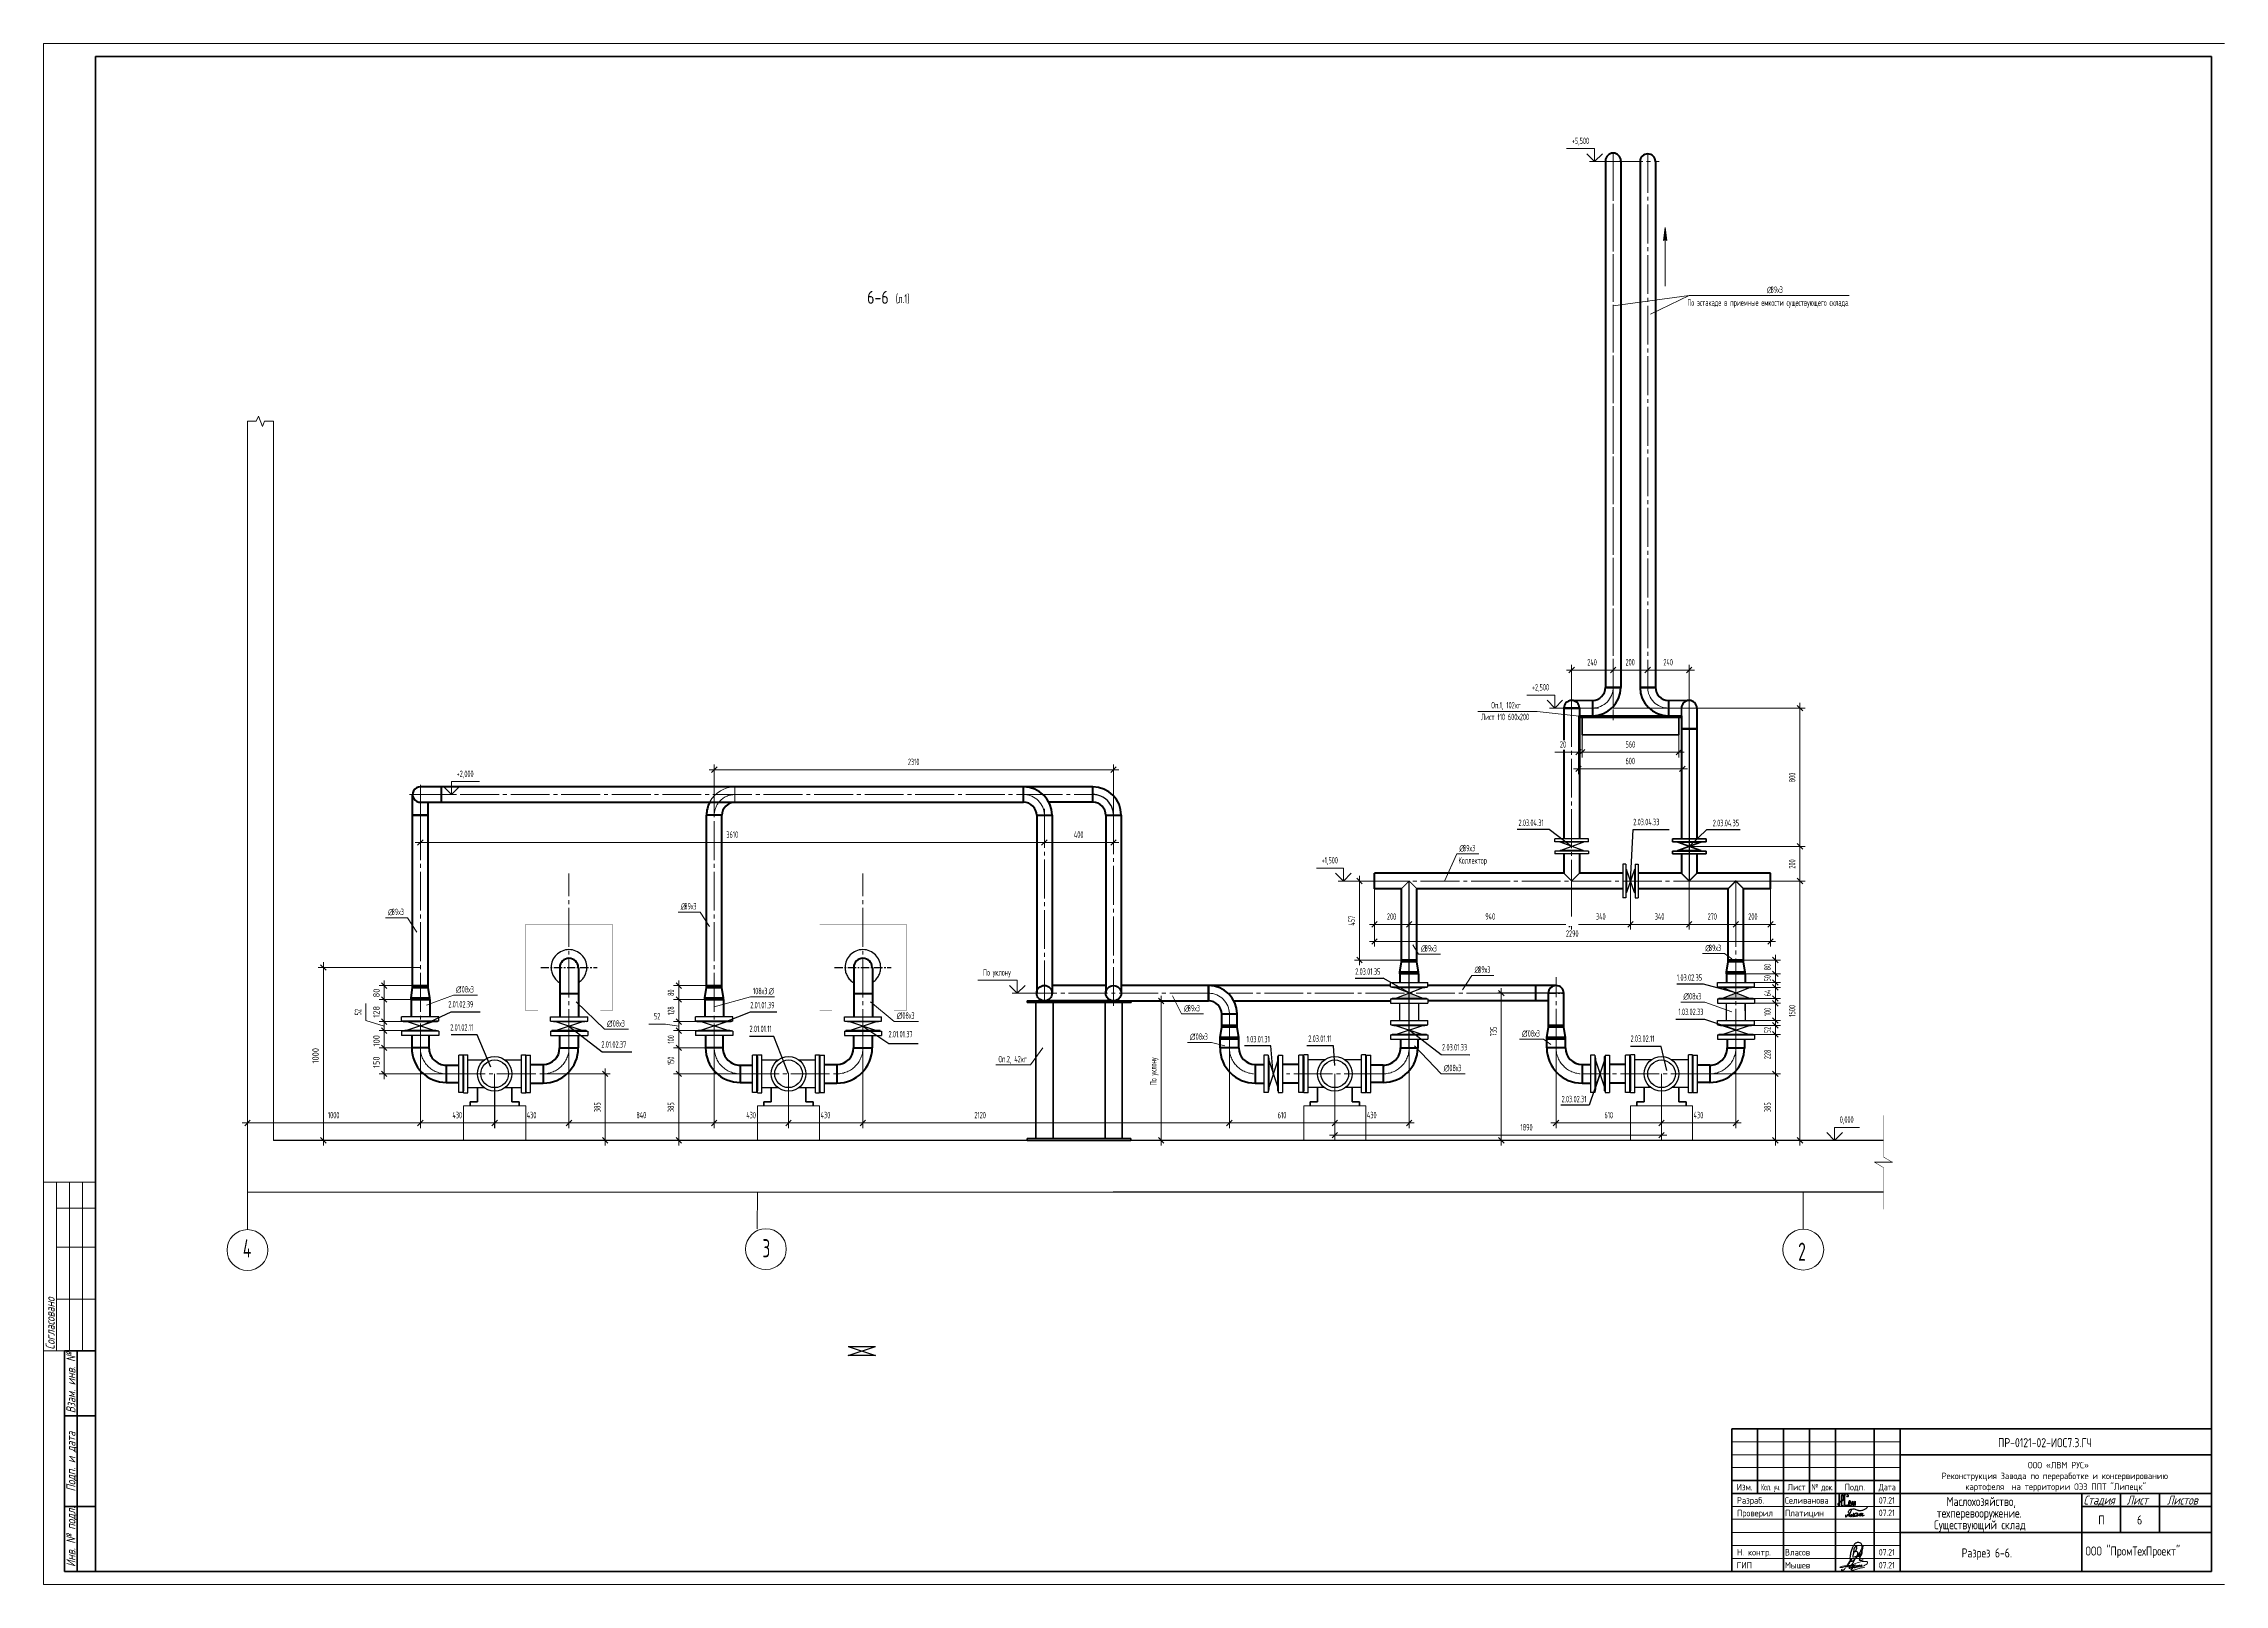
# Model space of a CAD drawing. Header units: millimetres. Extents: x -2281 to 5887, y 0 to 4166.
# Drawn here: x 4205 to 5046, y 0 to 594 of the extents above; entities that cross this region are included whole.
import ezdxf
from ezdxf.enums import TextEntityAlignment as Align

# ---------------------------------------------------------------- set-up
doc = ezdxf.new("R2010")
doc.units = ezdxf.units.MM
for name, pattern in [('K5LT32777', [0]), ('K5LT32781', [0]), ('K5LT32783', [0]), ('K5LT32784', [0]), ('K5LT32786', [0]), ('K5LT32801', [0]), ('K5LT32802', [0]), ('K5LT32807', [0]), ('K5LT32808', [0]), ('K5LT32814', [5.08, 3.175, -0.635, 0.635, -0.635]), ('K5LT32817', [100.2, 50, -25, 0.2, -25]), ('K5LT32818', [0]), ('K5LT32819', [508, 317.5, -63.5, 63.5, -63.5]), ('K5LT32820', [508, 317.5, -63.5, 63.5, -63.5]), ('K5LT32828', [0]), ('K5LT32829', [50.8, 31.75, -6.35, 6.35, -6.35]), ('K5LT32834', [0]), ('K5LT32884', [0]), ('K5LT32885', [0]), ('K5LT32893', [0]), ('K5LT32897', [0]), ('K5LT32904', [5.08, 3.175, -0.635, 0.635, -0.635]), ('K5LT_AXLED', [19.5, 15, -1.5, 1.5, -1.5]), ('K5LT_BASIC', [0]), ('K5LT_DASHED', [6, 4, -2]), ('K5LT_THIN', [0]), ('K5LT_THIN_INCLUDED_TO_HATCHING', [0]), ('СПЛОШНАЯ', [1089000000.0, 99000000.0, 990000000.0])]:
    doc.linetypes.add(name, pattern=pattern)
doc.layers.add('Системный слой', color=7, linetype='Continuous')
doc.styles.add('KDIMTEXTSTYLE', font='GOST_AU.SHX', dxfattribs={"width": 0.96, "oblique": 15, "height": 5})
doc.styles.add('KTEXTSTYLE', font='GOST_AU.SHX', dxfattribs={"width": 0.96, "height": 5})
doc.styles.add('ГОСТ 2.304', font='CS_Gost2304.shx')
doc.dimstyles.new('KDIMSTYLE (0.07)', dxfattribs={"dimtxt": 5, "dimasz": 1, "dimexe": 2, "dimexo": 0, "dimgap": 1, "dimtad": 1, "dimlfac": 15, "dimtxsty": 'KDIMTEXTSTYLE', "dimsah": 1, "dimcen": 0, "dimdle": 1, "dimadec": 0, "dimazin": 0, "dimtfac": 0.667, "dimtmove": 0, "dimatfit": 3, "dimfxl": 1, "dimtvp": 1, "dimtolj": 1, "dimtzin": 0, "dimarcsym": 0})

msp = doc.modelspace()

# ---------------------------------------------------------------- texts
at = {"color": 7, "char_height": 2.5, "attachment_point": 1, "rotation": 90, "style": 'KTEXTSTYLE'}
for s, insert in [('\\H3.5;\\W0.965;\\Q15;\\Q15;Согласовано', (4205.77333, 90.5)), ('\\H3.5;\\W0.965;\\Q15;\\Q15;Взам. инв. №', (4213.77333, 65.98201)), ('\\H3.5;\\W0.965;\\Q15;\\Q15;Подп. и дата', (4213.77333, 35.7968)), ('\\H3.5;\\W0.965;\\Q15;\\Q15;Инв. № подл.', (4213.77333, 6.71162))]:
    msp.add_mtext(s, dxfattribs=dict(at, insert=insert))
at = {"color": 7, "char_height": 2.5, "attachment_point": 1, "style": 'KTEXTSTYLE'}
for s, insert in [('\\H3.5;\\W0.965;\\Q15;\\Q0; ', (4966.50083, 48.22914)), ('\\H3.5;\\W0.965;\\Q15;\\Q0;\\H2.50; ', (4994.04395, 47.22914)), ('\\H3.5;\\W0.965;\\Q15;\\Q0;\\H2.50; ', (4980.2724, 40.99525)), ('\\H3.5;\\W0.965;\\Q15;\\Q0;6', (5012.34245, 26.57668)), ('\\H3.5;\\W0.965;\\Q15;\\Q0;\\H2.50; ', (4856.5, 23.72564)), ('\\H3.5;\\W0.965;\\Q15;\\Q15;\\H2.50; ', (4856.5, 8.63334)), ('\\H3.5;\\W0.965;\\Q15;\\Q0; Разрез 6-6.', (4942.94281, 13.87667))]:
    msp.add_mtext(s, dxfattribs=dict(at, insert=insert))
at = {"layer": 'Системный слой', "color": 7, "char_height": 2.5, "attachment_point": 1, "style": 'KTEXTSTYLE'}
for s, insert in [('\\H3.5;\\W0.965;\\Q15;\\Q0;\\H5.00;6-6', (4522.60209, 498.69158)), ('\\H3.5;\\W0.965;\\Q15;\\Q0;\\W0.715;(л.1)', (4533.60837, 497.42434)), ('\\H3.5;\\W0.965;\\Q15;\\Q0;\\W0.715;\\H2.50;∅', (4869.60875, 500.38679)), ('\\H3.5;\\W0.965;\\Q15;\\Q0;\\W0.715;\\H2.50;89х3', (4870.93167, 500.38679)), ('\\H3.5;\\W0.965;\\Q15;\\Q0;\\W0.715;\\H2.50;По эстакаде в приемные емкости существующего склада.', (4838.88324, 495.39762)), ('\\H3.5;\\W0.965;\\Q15;\\Q0;\\W0.715;\\H2.50;Оп.1, 102кг', (4763.30685, 340.19235)), ('\\H3.5;\\W0.965;\\Q15;\\Q0;\\W0.715;\\H2.50;Лист t10 600х200', (4759.31368, 335.66898)), ('\\H3.5;\\W0.965;\\Q15;\\Q0;\\W0.715;\\H2.50;2.03.04.31', (4773.76463, 294.87374)), ('\\H3.5;\\W0.965;\\Q15;\\Q0;\\W0.715;\\H2.50;Коллектор', (4750.59745, 280.3638)), ('\\H3.5;\\W0.965;\\Q15;\\Q0;\\W0.715;\\H2.50;По уклону', (4567.2569, 237.19664)), ('\\H3.5;\\W0.965;\\Q15;\\Q0;\\W0.715;\\H2.50;108х3', (4478.54264, 230.00405)), ('\\H3.5;\\W0.965;\\Q15;\\Q0;\\W0.715;\\H2.50;∅', (4484.56191, 230.00405)), ('\\H3.5;\\W0.965;\\Q15;\\Q0;\\W0.715;\\H2.50;2.01.02.39', (4361.0538, 224.89767)), ('\\H3.5;\\W0.965;\\Q15;\\Q0;\\W0.715;\\H2.50;2.01.01.39', (4477.50839, 224.56233)), ('\\H3.5;\\W0.965;\\Q15;\\Q0;\\W0.715;\\H2.50;2.01.02.11', (4361.8041, 215.96844)), ('\\H3.5;\\W0.965;\\Q15;\\Q0;\\W0.715;\\H2.50;2.03.01.33', (4744.30921, 208.33299)), ('\\H3.5;\\W0.965;\\Q15;\\Q0;\\W0.765;\\H7.00;4', (4281.84927, 133.03965)), ('\\H3.5;\\W0.965;\\Q15;\\Q0;\\W0.765;\\H7.00;3', (4482.17468, 133.08424)), ('\\H3.5;\\W0.965;\\Q15;\\Q0;\\W0.765;\\H7.00;2', (4881.63496, 131.74338))]:
    msp.add_mtext(s, dxfattribs=dict(at, insert=insert))

# ---------------------------------------------------------------- blocks, each defined once
blk = doc.blocks.new('U1105')
at = {"layer": 'Системный слой', "color": 7, "linetype": 'K5LT_THIN_INCLUDED_TO_HATCHING', "lineweight": 13}
for p, q in [((4283.61, 448.43), (4287.01, 448.43)), ((4287.01, 448.43), (4287.81, 450.43)), ((4287.81, 450.43), (4289.41, 446.43)), ((4289.41, 446.43), (4290.21, 448.43)), ((4290.21, 448.43), (4293.61, 448.43))]:
    blk.add_line(p, q, dxfattribs=at)
blk = doc.blocks.new('U1106')
at = {"layer": 'Системный слой', "color": 211, "linetype": 'K5LT32783', "lineweight": 50, "true_color": 0xff7fff}
for p, q in [((4609.61, 301.53), (4609.61, 307.46)), ((4614.64, 296.5), (4620.58, 296.5))]:
    blk.add_line(p, q, dxfattribs=at)
for radius in [10.97, 5.03]:
    blk.add_arc((4609.61, 296.5), radius, 0, 90, dxfattribs=at)
at = {"layer": 'Системный слой', "color": 211, "linetype": 'K5LT32829', "lineweight": 25, "true_color": 0xff7fff}
blk.add_arc((4609.61, 296.5), 8, 0, 90, dxfattribs=at)
blk = doc.blocks.new('U1107')
at = {"layer": 'Системный слой', "color": 200, "linetype": 'K5LT32784', "lineweight": 50, "true_color": 0xbf00ff}
for p, q in [((4582.94, 301.53), (4582.94, 307.46)), ((4587.98, 296.5), (4593.91, 296.5))]:
    blk.add_line(p, q, dxfattribs=at)
for radius in [10.97, 5.03]:
    blk.add_arc((4582.94, 296.5), radius, 0, 90, dxfattribs=at)
at = {"layer": 'Системный слой', "color": 30, "linetype": 'K5LT_AXLED', "lineweight": 13, "true_color": 0xff8000}
blk.add_arc((4582.94, 296.5), 8, 0, 90, dxfattribs=at)
blk = doc.blocks.new('U1108')
at = {"layer": 'Системный слой', "color": 200, "linetype": 'K5LT32784', "lineweight": 50, "true_color": 0xbf00ff}
for p, q in [((4791.88, 206.83), (4784.68, 206.83)), ((4798.28, 200.43), (4798.28, 193.23))]:
    blk.add_line(p, q, dxfattribs=at)
for radius in [13.6, 6.4]:
    blk.add_arc((4798.28, 206.83), radius, 180, 270, dxfattribs=at)
at = {"layer": 'Системный слой', "color": 30, "linetype": 'K5LT_AXLED', "lineweight": 13, "true_color": 0xff8000}
blk.add_arc((4798.28, 206.83), 10, 180, 270, dxfattribs=at)
blk = doc.blocks.new('U1110')
at = {"layer": 'Системный слой', "color": 200, "linetype": 'K5LT32834', "lineweight": 30, "true_color": 0xbf00ff}
for p, q in [((4815.08, 189.66), (4815.08, 204)), ((4816.74, 204), (4815.08, 204)), ((4816.74, 189.66), (4816.74, 204)), ((4816.94, 203.45), (4816.74, 203.62)), ((4816.94, 203.45), (4816.94, 190.21)), ((4816.94, 190.83), (4816.94, 202.83)), ((4816.74, 189.66), (4815.08, 189.66)), ((4816.94, 190.21), (4816.74, 190.04))]:
    blk.add_line(p, q, dxfattribs=at)
blk = doc.blocks.new('U1109')
at = {"layer": 'Системный слой'}
blk.add_blockref('U1110', (0, 0), dxfattribs=at)
blk = doc.blocks.new('U1112')
at = {"layer": 'Системный слой', "color": 200, "linetype": 'K5LT32834', "lineweight": 30, "true_color": 0xbf00ff}
for p, q in [((4840.94, 203.45), (4841.14, 203.62)), ((4840.94, 203.45), (4840.94, 190.21)), ((4840.94, 190.83), (4840.94, 202.83)), ((4841.14, 189.66), (4841.14, 204)), ((4841.14, 204), (4842.81, 204)), ((4842.81, 189.66), (4842.81, 204)), ((4840.94, 190.21), (4841.14, 190.04)), ((4841.14, 189.66), (4842.81, 189.66))]:
    blk.add_line(p, q, dxfattribs=at)
blk = doc.blocks.new('U1111')
at = {"layer": 'Системный слой'}
blk.add_blockref('U1112', (0, 0), dxfattribs=at)
blk = doc.blocks.new('U1114')
at = {"layer": 'Системный слой', "color": 200, "linetype": 'K5LT32834', "lineweight": 30, "true_color": 0xbf00ff}
for p, q in [((4850.47, 211.83), (4864.81, 211.83)), ((4850.47, 211.83), (4850.47, 210.16)), ((4851.02, 212.03), (4850.85, 211.83)), ((4864.26, 212.03), (4851.02, 212.03)), ((4851.64, 212.03), (4863.64, 212.03)), ((4864.26, 212.03), (4864.43, 211.83)), ((4864.81, 211.83), (4864.81, 210.16)), ((4850.47, 210.16), (4864.81, 210.16))]:
    blk.add_line(p, q, dxfattribs=at)
blk = doc.blocks.new('U1113')
at = {"layer": 'Системный слой'}
blk.add_blockref('U1114', (0, 0), dxfattribs=at)
blk = doc.blocks.new('U1115')
at = {"layer": 'Системный слой', "color": 200, "linetype": 'K5LT32834', "lineweight": 30, "true_color": 0xbf00ff}
for p, q in [((4852.37, 215.5), (4862.91, 215.5)), ((4852.37, 215.5), (4862.91, 212.03)), ((4852.37, 212.03), (4862.91, 215.5)), ((4862.91, 212.03), (4852.37, 212.03))]:
    blk.add_line(p, q, dxfattribs=at)
blk = doc.blocks.new('U1117')
at = {"layer": 'Системный слой', "color": 200, "linetype": 'K5LT32834', "lineweight": 30, "true_color": 0xbf00ff}
for p, q in [((4850.47, 215.7), (4850.47, 217.36)), ((4850.47, 217.36), (4864.81, 217.36)), ((4850.47, 215.7), (4864.81, 215.7)), ((4851.02, 215.5), (4850.85, 215.7)), ((4864.26, 215.5), (4851.02, 215.5)), ((4851.64, 215.5), (4863.64, 215.5)), ((4864.26, 215.5), (4864.43, 215.7)), ((4864.81, 215.7), (4864.81, 217.36))]:
    blk.add_line(p, q, dxfattribs=at)
blk = doc.blocks.new('U1116')
at = {"layer": 'Системный слой'}
blk.add_blockref('U1117', (0, 0), dxfattribs=at)
blk = doc.blocks.new('U1118')
at = {"layer": 'Системный слой', "color": 200, "linetype": 'K5LT32784', "lineweight": 50, "true_color": 0xbf00ff}
for p, q in [((4784.68, 210.83), (4785.31, 214.83)), ((4784.68, 210.16), (4784.68, 210.83)), ((4791.88, 210.83), (4784.68, 210.83)), ((4791.24, 215.5), (4785.31, 215.5)), ((4785.31, 214.83), (4785.31, 215.5)), ((4791.24, 214.83), (4785.31, 214.83)), ((4791.24, 214.83), (4791.24, 215.5)), ((4791.88, 210.83), (4791.24, 214.83)), ((4791.88, 210.16), (4791.88, 210.83)), ((4791.88, 210.16), (4784.68, 210.16))]:
    blk.add_line(p, q, dxfattribs=at)
blk = doc.blocks.new('U1120')
at = {"layer": 'Системный слой', "color": 200, "linetype": 'K5LT32834', "lineweight": 30, "true_color": 0xbf00ff}
for p, q in [((4850.47, 230.36), (4850.47, 232.03)), ((4850.47, 232.03), (4864.81, 232.03)), ((4850.47, 230.36), (4864.81, 230.36)), ((4851.02, 230.16), (4850.85, 230.36)), ((4864.26, 230.16), (4851.02, 230.16)), ((4851.64, 230.16), (4863.64, 230.16)), ((4864.26, 230.16), (4864.43, 230.36)), ((4864.81, 230.36), (4864.81, 232.03))]:
    blk.add_line(p, q, dxfattribs=at)
blk = doc.blocks.new('U1119')
at = {"layer": 'Системный слой'}
blk.add_blockref('U1120', (0, 0), dxfattribs=at)
blk = doc.blocks.new('U1122')
at = {"layer": 'Системный слой', "color": 200, "linetype": 'K5LT32834', "lineweight": 30, "true_color": 0xbf00ff}
for p, q in [((4850.47, 225.7), (4864.81, 225.7)), ((4850.47, 225.7), (4850.47, 224.03)), ((4850.47, 224.03), (4864.81, 224.03)), ((4851.02, 225.9), (4850.85, 225.7)), ((4864.26, 225.9), (4851.02, 225.9)), ((4851.64, 225.9), (4863.64, 225.9)), ((4864.26, 225.9), (4864.43, 225.7)), ((4864.81, 225.7), (4864.81, 224.03))]:
    blk.add_line(p, q, dxfattribs=at)
blk = doc.blocks.new('U1121')
at = {"layer": 'Системный слой'}
blk.add_blockref('U1122', (0, 0), dxfattribs=at)
blk = doc.blocks.new('U1123')
at = {"layer": 'Системный слой', "color": 200, "linetype": 'K5LT32784', "lineweight": 50, "true_color": 0xbf00ff}
for p, q in [((4854, 236.03), (4854.63, 240.03)), ((4854, 235.36), (4854, 236.03)), ((4861.2, 236.03), (4854, 236.03)), ((4860.57, 240.7), (4854.63, 240.7)), ((4854.63, 240.03), (4854.63, 240.7)), ((4860.57, 240.03), (4854.63, 240.03)), ((4860.57, 240.03), (4860.57, 240.7)), ((4861.2, 236.03), (4860.57, 240.03)), ((4861.2, 235.36), (4861.2, 236.03)), ((4861.2, 235.36), (4854, 235.36))]:
    blk.add_line(p, q, dxfattribs=at)
blk = doc.blocks.new('U1126')
at = {"layer": 'Системный слой', "color": 200, "linetype": 'K5LT32834', "lineweight": 30, "true_color": 0xbf00ff}
for p, q in [((4803.28, 204), (4801.61, 204)), ((4801.61, 204), (4801.61, 189.66)), ((4803.28, 204), (4803.28, 189.66)), ((4803.48, 203.45), (4803.28, 203.62)), ((4803.48, 190.21), (4803.48, 203.45)), ((4803.48, 202.83), (4803.48, 190.83)), ((4803.28, 189.66), (4801.61, 189.66)), ((4803.48, 190.21), (4803.28, 190.04))]:
    blk.add_line(p, q, dxfattribs=at)
blk = doc.blocks.new('U1125')
at = {"layer": 'Системный слой'}
blk.add_blockref('U1126', (0, 0), dxfattribs=at)
blk = doc.blocks.new('U1127')
at = {"layer": 'Системный слой', "color": 200, "linetype": 'K5LT32834', "lineweight": 30, "true_color": 0xbf00ff}
for p, q in [((4806.94, 202.1), (4803.48, 191.56)), ((4803.48, 191.56), (4803.48, 202.1)), ((4803.48, 202.1), (4806.94, 191.56)), ((4806.94, 202.1), (4806.94, 191.56))]:
    blk.add_line(p, q, dxfattribs=at)
blk = doc.blocks.new('U1129')
at = {"layer": 'Системный слой', "color": 200, "linetype": 'K5LT32834', "lineweight": 30, "true_color": 0xbf00ff}
for p, q in [((4806.94, 203.45), (4807.14, 203.62)), ((4806.94, 190.21), (4806.94, 203.45)), ((4806.94, 202.83), (4806.94, 190.83)), ((4807.14, 204), (4807.14, 189.66)), ((4807.14, 204), (4808.81, 204)), ((4808.81, 204), (4808.81, 189.66)), ((4806.94, 190.21), (4807.14, 190.04)), ((4807.14, 189.66), (4808.81, 189.66))]:
    blk.add_line(p, q, dxfattribs=at)
blk = doc.blocks.new('U1128')
at = {"layer": 'Системный слой'}
blk.add_blockref('U1129', (0, 0), dxfattribs=at)
blk = doc.blocks.new('U1124')
at = {"layer": 'Системный слой'}
for name in ['U1125', 'U1127', 'U1128']:
    blk.add_blockref(name, (0, 0), dxfattribs=at)
blk = doc.blocks.new('U1130')
at = {"layer": 'Системный слой', "color": 200, "linetype": 'K5LT32784', "lineweight": 50, "true_color": 0xbf00ff}
for p, q in [((4665.88, 206.83), (4658.68, 206.83)), ((4672.28, 200.43), (4672.28, 193.23))]:
    blk.add_line(p, q, dxfattribs=at)
for radius in [13.6, 6.4]:
    blk.add_arc((4672.28, 206.83), radius, 180, 270, dxfattribs=at)
at = {"layer": 'Системный слой', "color": 30, "linetype": 'K5LT_AXLED', "lineweight": 13, "true_color": 0xff8000}
blk.add_arc((4672.28, 206.83), 10, 180, 270, dxfattribs=at)
blk = doc.blocks.new('U1132')
at = {"layer": 'Системный слой', "color": 200, "linetype": 'K5LT32834', "lineweight": 30, "true_color": 0xbf00ff}
for p, q in [((4689.08, 189.66), (4689.08, 204)), ((4690.74, 204), (4689.08, 204)), ((4690.74, 189.66), (4690.74, 204)), ((4690.94, 203.45), (4690.74, 203.62)), ((4690.94, 203.45), (4690.94, 190.21)), ((4690.94, 190.83), (4690.94, 202.83)), ((4690.74, 189.66), (4689.08, 189.66)), ((4690.94, 190.21), (4690.74, 190.04))]:
    blk.add_line(p, q, dxfattribs=at)
blk = doc.blocks.new('U1131')
at = {"layer": 'Системный слой'}
blk.add_blockref('U1132', (0, 0), dxfattribs=at)
blk = doc.blocks.new('U1134')
at = {"layer": 'Системный слой', "color": 200, "linetype": 'K5LT32834', "lineweight": 30, "true_color": 0xbf00ff}
for p, q in [((4714.94, 203.45), (4715.14, 203.62)), ((4714.94, 203.45), (4714.94, 190.21)), ((4714.94, 190.83), (4714.94, 202.83)), ((4715.14, 189.66), (4715.14, 204)), ((4715.14, 204), (4716.81, 204)), ((4716.81, 189.66), (4716.81, 204)), ((4714.94, 190.21), (4715.14, 190.04)), ((4715.14, 189.66), (4716.81, 189.66))]:
    blk.add_line(p, q, dxfattribs=at)
blk = doc.blocks.new('U1133')
at = {"layer": 'Системный слой'}
blk.add_blockref('U1134', (0, 0), dxfattribs=at)
blk = doc.blocks.new('U1135')
at = {"layer": 'Системный слой', "color": 200, "linetype": 'K5LT32784', "lineweight": 50, "true_color": 0xbf00ff}
for p, q in [((4658.68, 210.83), (4659.31, 214.83)), ((4658.68, 210.16), (4658.68, 210.83)), ((4665.88, 210.83), (4658.68, 210.83)), ((4665.24, 215.5), (4659.31, 215.5)), ((4659.31, 214.83), (4659.31, 215.5)), ((4665.24, 214.83), (4659.31, 214.83)), ((4665.24, 214.83), (4665.24, 215.5)), ((4665.88, 210.83), (4665.24, 214.83)), ((4665.88, 210.16), (4665.88, 210.83)), ((4665.88, 210.16), (4658.68, 210.16))]:
    blk.add_line(p, q, dxfattribs=at)
blk = doc.blocks.new('U1137')
at = {"layer": 'Системный слой', "color": 200, "linetype": 'K5LT32834', "lineweight": 30, "true_color": 0xbf00ff}
for p, q in [((4724.51, 215.7), (4724.51, 217.36)), ((4724.51, 217.36), (4738.84, 217.36)), ((4724.51, 215.7), (4738.84, 215.7)), ((4725.05, 215.5), (4724.88, 215.7)), ((4738.3, 215.5), (4725.05, 215.5)), ((4725.67, 215.5), (4737.67, 215.5)), ((4738.3, 215.5), (4738.46, 215.7)), ((4738.84, 215.7), (4738.84, 217.36))]:
    blk.add_line(p, q, dxfattribs=at)
blk = doc.blocks.new('U1136')
at = {"layer": 'Системный слой'}
blk.add_blockref('U1137', (0, 0), dxfattribs=at)
blk = doc.blocks.new('U1139')
at = {"layer": 'Системный слой', "color": 200, "linetype": 'K5LT32834', "lineweight": 30, "true_color": 0xbf00ff}
for p, q in [((4724.47, 225.7), (4738.81, 225.7)), ((4724.47, 225.7), (4724.47, 224.03)), ((4724.47, 224.03), (4738.81, 224.03)), ((4725.02, 225.9), (4724.85, 225.7)), ((4738.26, 225.9), (4725.02, 225.9)), ((4725.64, 225.9), (4737.64, 225.9)), ((4738.26, 225.9), (4738.43, 225.7)), ((4738.81, 225.7), (4738.81, 224.03))]:
    blk.add_line(p, q, dxfattribs=at)
blk = doc.blocks.new('U1138')
at = {"layer": 'Системный слой'}
blk.add_blockref('U1139', (0, 0), dxfattribs=at)
blk = doc.blocks.new('U1140')
at = {"layer": 'Системный слой', "color": 6, "linetype": 'K5LT32801', "lineweight": 50, "true_color": 0xff00ff}
for p, q in [((4728, 236.03), (4728.63, 240.03)), ((4728, 235.36), (4728, 236.03)), ((4735.2, 236.03), (4728, 236.03)), ((4734.57, 240.7), (4728.63, 240.7)), ((4728.63, 240.03), (4728.63, 240.7)), ((4734.57, 240.03), (4728.63, 240.03)), ((4734.57, 240.03), (4734.57, 240.7)), ((4735.2, 236.03), (4734.57, 240.03)), ((4735.2, 235.36), (4735.2, 236.03)), ((4735.2, 235.36), (4728, 235.36))]:
    blk.add_line(p, q, dxfattribs=at)
blk = doc.blocks.new('U1143')
at = {"layer": 'Системный слой', "color": 200, "linetype": 'K5LT32834', "lineweight": 30, "true_color": 0xbf00ff}
for p, q in [((4677.28, 204), (4675.61, 204)), ((4675.61, 204), (4675.61, 189.66)), ((4677.28, 204), (4677.28, 189.66)), ((4677.48, 203.45), (4677.28, 203.62)), ((4677.48, 190.21), (4677.48, 203.45)), ((4677.48, 202.83), (4677.48, 190.83)), ((4677.28, 189.66), (4675.61, 189.66)), ((4677.48, 190.21), (4677.28, 190.04))]:
    blk.add_line(p, q, dxfattribs=at)
blk = doc.blocks.new('U1142')
at = {"layer": 'Системный слой'}
blk.add_blockref('U1143', (0, 0), dxfattribs=at)
blk = doc.blocks.new('U1144')
at = {"layer": 'Системный слой', "color": 200, "linetype": 'K5LT32834', "lineweight": 30, "true_color": 0xbf00ff}
for p, q in [((4680.94, 202.1), (4677.48, 191.56)), ((4677.48, 191.56), (4677.48, 202.1)), ((4677.48, 202.1), (4680.94, 191.56)), ((4680.94, 202.1), (4680.94, 191.56))]:
    blk.add_line(p, q, dxfattribs=at)
blk = doc.blocks.new('U1146')
at = {"layer": 'Системный слой', "color": 200, "linetype": 'K5LT32834', "lineweight": 30, "true_color": 0xbf00ff}
for p, q in [((4680.94, 203.45), (4681.14, 203.62)), ((4680.94, 190.21), (4680.94, 203.45)), ((4680.94, 202.83), (4680.94, 190.83)), ((4681.14, 204), (4681.14, 189.66)), ((4681.14, 204), (4682.81, 204)), ((4682.81, 204), (4682.81, 189.66)), ((4680.94, 190.21), (4681.14, 190.04)), ((4681.14, 189.66), (4682.81, 189.66))]:
    blk.add_line(p, q, dxfattribs=at)
blk = doc.blocks.new('U1145')
at = {"layer": 'Системный слой'}
blk.add_blockref('U1146', (0, 0), dxfattribs=at)
blk = doc.blocks.new('U1141')
at = {"layer": 'Системный слой'}
for name in ['U1142', 'U1144', 'U1145']:
    blk.add_blockref(name, (0, 0), dxfattribs=at)
blk = doc.blocks.new('U1147')
at = {"layer": 'Системный слой', "color": 6, "linetype": 'K5LT32828', "lineweight": 30, "true_color": 0xff00ff}
for p, q in [((4815.18, 277.66), (4814.04, 277.66)), ((4814.04, 277.66), (4814.04, 264.66)), ((4815.18, 277.66), (4815.18, 264.66)), ((4818.73, 277.66), (4818.73, 264.66)), ((4818.73, 277.66), (4819.87, 277.66)), ((4819.87, 277.66), (4819.87, 264.66)), ((4814.04, 277.22), (4814.04, 275.73)), ((4815.38, 275.6), (4815.18, 275.9)), ((4818.53, 275.6), (4815.38, 266.73)), ((4818.53, 266.73), (4815.38, 275.6)), ((4815.38, 275.6), (4815.38, 266.73)), ((4818.53, 275.6), (4818.73, 275.9)), ((4818.53, 275.6), (4818.53, 266.73)), ((4819.87, 277.22), (4819.87, 275.73)), ((4815.18, 264.66), (4814.04, 264.66)), ((4815.38, 266.73), (4815.18, 266.43)), ((4818.53, 266.73), (4818.73, 266.43)), ((4818.73, 264.66), (4819.87, 264.66))]:
    blk.add_line(p, q, dxfattribs=at)
blk = doc.blocks.new('U1148')
at = {"layer": 'Системный слой', "color": 200, "linetype": 'K5LT32808', "lineweight": 35, "true_color": 0xbf00ff}
for p, q in [((4846.11, 287.42), (4833.11, 287.42)), ((4833.11, 286.29), (4833.11, 287.42)), ((4846.11, 286.29), (4833.11, 286.29)), ((4835.18, 286.09), (4834.88, 286.29)), ((4844.04, 282.93), (4835.18, 286.09)), ((4835.18, 282.93), (4844.04, 286.09)), ((4844.04, 286.09), (4835.18, 286.09)), ((4844.04, 286.09), (4844.34, 286.29)), ((4845.66, 287.42), (4844.18, 287.42)), ((4846.11, 286.29), (4846.11, 287.42)), ((4846.11, 282.73), (4833.11, 282.73)), ((4833.11, 282.73), (4833.11, 281.6)), ((4846.11, 281.6), (4833.11, 281.6)), ((4835.18, 282.93), (4834.88, 282.73)), ((4844.04, 282.93), (4835.18, 282.93)), ((4844.04, 282.93), (4844.34, 282.73)), ((4845.66, 281.6), (4844.18, 281.6)), ((4846.11, 282.73), (4846.11, 281.6))]:
    blk.add_line(p, q, dxfattribs=at)
blk = doc.blocks.new('U1149')
at = {"layer": 'Системный слой', "color": 6, "linetype": 'K5LT32828', "lineweight": 30, "true_color": 0xff00ff}
for p, q in [((4800.78, 287.42), (4787.78, 287.42)), ((4787.78, 286.29), (4787.78, 287.42)), ((4800.78, 286.29), (4787.78, 286.29)), ((4789.84, 286.09), (4789.54, 286.29)), ((4798.71, 282.93), (4789.84, 286.09)), ((4789.84, 282.93), (4798.71, 286.09)), ((4798.71, 286.09), (4789.84, 286.09)), ((4798.71, 286.09), (4799.01, 286.29)), ((4800.33, 287.42), (4798.84, 287.42)), ((4800.78, 286.29), (4800.78, 287.42)), ((4800.78, 282.73), (4787.78, 282.73)), ((4787.78, 282.73), (4787.78, 281.6)), ((4800.78, 281.6), (4787.78, 281.6)), ((4789.84, 282.93), (4789.54, 282.73)), ((4798.71, 282.93), (4789.84, 282.93)), ((4798.71, 282.93), (4799.01, 282.73)), ((4800.33, 281.6), (4798.84, 281.6)), ((4800.78, 282.73), (4800.78, 281.6))]:
    blk.add_line(p, q, dxfattribs=at)
blk = doc.blocks.new('U1151')
at = {"layer": 'Системный слой', "color": 200, "linetype": 'K5LT32834', "lineweight": 30, "true_color": 0xbf00ff}
for p, q in [((4724.47, 211.83), (4738.8, 211.83)), ((4724.47, 211.83), (4724.47, 210.16)), ((4725.01, 212.03), (4724.85, 211.83)), ((4738.26, 212.03), (4725.01, 212.03)), ((4725.64, 212.03), (4737.64, 212.03)), ((4738.26, 212.03), (4738.42, 211.83)), ((4738.8, 211.83), (4738.8, 210.16)), ((4724.47, 210.16), (4738.8, 210.16))]:
    blk.add_line(p, q, dxfattribs=at)
blk = doc.blocks.new('U1150')
at = {"layer": 'Системный слой'}
blk.add_blockref('U1151', (0, 0), dxfattribs=at)
blk = doc.blocks.new('U1152')
at = {"layer": 'Системный слой', "color": 200, "linetype": 'K5LT32834', "lineweight": 30, "true_color": 0xbf00ff}
for p, q in [((4726.37, 215.5), (4736.9, 215.5)), ((4726.37, 215.5), (4736.9, 212.03)), ((4726.37, 212.03), (4736.9, 215.5)), ((4736.9, 212.03), (4726.37, 212.03))]:
    blk.add_line(p, q, dxfattribs=at)
blk = doc.blocks.new('U1154')
at = {"layer": 'Системный слой', "color": 200, "linetype": 'K5LT32834', "lineweight": 30, "true_color": 0xbf00ff}
for p, q in [((4724.47, 230.36), (4724.47, 232.03)), ((4724.47, 232.03), (4738.81, 232.03)), ((4724.47, 230.36), (4738.81, 230.36)), ((4725.02, 230.16), (4724.85, 230.36)), ((4738.26, 230.16), (4725.02, 230.16)), ((4725.64, 230.16), (4737.64, 230.16)), ((4738.26, 230.16), (4738.43, 230.36)), ((4738.81, 230.36), (4738.81, 232.03))]:
    blk.add_line(p, q, dxfattribs=at)
blk = doc.blocks.new('U1153')
at = {"layer": 'Системный слой'}
blk.add_blockref('U1154', (0, 0), dxfattribs=at)
blk = doc.blocks.new('U1155')
at = {"layer": 'Системный слой', "color": 211, "linetype": 'K5LT32783', "lineweight": 50, "true_color": 0xff7fff}
for p, q in [((4654.28, 224.93), (4654.28, 230.87)), ((4659.31, 219.9), (4665.24, 219.9))]:
    blk.add_line(p, q, dxfattribs=at)
for radius in [10.97, 5.03]:
    blk.add_arc((4654.28, 219.9), radius, 0, 90, dxfattribs=at)
at = {"layer": 'Системный слой', "color": 30, "linetype": 'K5LT_AXLED', "lineweight": 13, "true_color": 0xff8000}
blk.add_arc((4654.28, 219.9), 8, 0, 90, dxfattribs=at)
blk = doc.blocks.new('U1156')
at = {"layer": 'Системный слой', "color": 200, "linetype": 'K5LT32784', "lineweight": 50, "true_color": 0xbf00ff}
for p, q in [((4587.98, 296.53), (4587.98, 227.93)), ((4593.91, 296.53), (4593.91, 227.93))]:
    blk.add_line(p, q, dxfattribs=at)
blk.add_circle((4590.94, 227.93), 2.97, dxfattribs=at)
blk = doc.blocks.new('U1157')
at = {"layer": 'Системный слой', "color": 211, "linetype": 'K5LT32783', "lineweight": 50, "true_color": 0xff7fff}
for p, q in [((4614.64, 296.5), (4614.64, 227.9)), ((4620.58, 296.5), (4620.58, 227.9))]:
    blk.add_line(p, q, dxfattribs=at)
blk.add_circle((4617.61, 227.9), 2.97, dxfattribs=at)
blk = doc.blocks.new('U1158')
at = {"layer": 'Системный слой', "true_color": 0xbf00ff}
blk.add_hatch(color=200, dxfattribs=at).paths.add_polyline_path([(4726.24, 225.87), (4731.64, 228), (4737.04, 225.87)])
at = {"layer": 'Системный слой', "color": 200, "linetype": 'K5LT32818', "lineweight": 30, "true_color": 0xbf00ff}
for p, q in [((4726.24, 225.87), (4737.04, 230.13)), ((4737.04, 225.87), (4726.24, 230.13)), ((4726.24, 230.13), (4737.04, 230.13)), ((4726.24, 225.87), (4737.04, 225.87))]:
    blk.add_line(p, q, dxfattribs=at)
blk = doc.blocks.new('U1159')
at = {"layer": 'Системный слой', "true_color": 0xbf00ff}
blk.add_hatch(color=200, dxfattribs=at).paths.add_polyline_path([(4852.24, 225.87), (4857.64, 228), (4863.04, 225.87)])
at = {"layer": 'Системный слой', "color": 200, "linetype": 'K5LT32818', "lineweight": 30, "true_color": 0xbf00ff}
for p, q in [((4852.24, 225.87), (4863.04, 230.13)), ((4863.04, 225.87), (4852.24, 230.13)), ((4852.24, 230.13), (4863.04, 230.13)), ((4852.24, 225.87), (4863.04, 225.87))]:
    blk.add_line(p, q, dxfattribs=at)
blk = doc.blocks.new('U1160')
at = {"layer": 'Системный слой', "color": 191, "linetype": 'K5LT32781', "lineweight": 50, "true_color": 0xbf7fff}
for p, q in [((4826.58, 345.83), (4820.64, 345.83)), ((4831.61, 340.8), (4831.61, 334.86))]:
    blk.add_line(p, q, dxfattribs=at)
for radius in [10.97, 5.03]:
    blk.add_arc((4831.61, 345.83), radius, 180, 270, dxfattribs=at)
at = {"layer": 'Системный слой', "color": 30, "linetype": 'K5LT_AXLED', "lineweight": 13, "true_color": 0xff8000}
blk.add_arc((4831.61, 345.83), 8, 180, 270, dxfattribs=at)
blk = doc.blocks.new('U1161')
at = {"layer": 'Системный слой', "color": 191, "linetype": 'K5LT32781', "lineweight": 50, "true_color": 0xbf7fff}
for p, q in [((4807.31, 345.83), (4813.24, 345.83)), ((4802.28, 340.8), (4802.28, 334.86))]:
    blk.add_line(p, q, dxfattribs=at)
at = {"layer": 'Системный слой', "color": 30, "linetype": 'K5LT_AXLED', "lineweight": 13, "true_color": 0xff8000}
blk.add_arc((4802.28, 345.83), 8, 270, 0, dxfattribs=at)
at = {"layer": 'Системный слой', "color": 191, "linetype": 'K5LT32781', "lineweight": 50, "true_color": 0xbf7fff}
for radius in [10.97, 5.03]:
    blk.add_arc((4802.28, 345.83), radius, 270, 0, dxfattribs=at)
blk = doc.blocks.new('U1163')
at = {"layer": 'Системный слой', "color": 191, "linetype": 'K5LT32897', "lineweight": 30, "true_color": 0xbf7fff}
for p, q in [((4400.5, 213.3), (4414.83, 213.3)), ((4400.5, 213.3), (4400.5, 211.63)), ((4400.5, 211.63), (4414.83, 211.63)), ((4401.04, 213.5), (4400.87, 213.3)), ((4414.29, 213.5), (4401.04, 213.5)), ((4401.66, 213.5), (4413.66, 213.5)), ((4414.29, 213.5), (4414.45, 213.3)), ((4414.83, 213.3), (4414.83, 211.63))]:
    blk.add_line(p, q, dxfattribs=at)
blk = doc.blocks.new('U1162')
at = {"layer": 'Системный слой'}
blk.add_blockref('U1163', (0, 0), dxfattribs=at)
blk = doc.blocks.new('U1164')
at = {"layer": 'Системный слой', "color": 191, "linetype": 'K5LT32897', "lineweight": 30, "true_color": 0xbf7fff}
for p, q in [((4402.4, 216.96), (4412.93, 216.96)), ((4402.4, 216.96), (4412.93, 213.5)), ((4402.4, 213.5), (4412.93, 216.96)), ((4412.93, 213.5), (4402.4, 213.5))]:
    blk.add_line(p, q, dxfattribs=at)
blk = doc.blocks.new('U1165')
at = {"layer": 'Системный слой', "color": 191, "linetype": 'K5LT32781', "lineweight": 50, "true_color": 0xbf7fff}
for p, q in [((4404.01, 206.83), (4411.21, 206.83)), ((4397.61, 200.43), (4397.61, 193.23))]:
    blk.add_line(p, q, dxfattribs=at)
at = {"layer": 'Системный слой', "color": 30, "linetype": 'K5LT_AXLED', "lineweight": 13, "true_color": 0xff8000}
blk.add_arc((4397.61, 206.83), 10, 270, 0, dxfattribs=at)
at = {"layer": 'Системный слой', "color": 191, "linetype": 'K5LT32781', "lineweight": 50, "true_color": 0xbf7fff}
for radius in [13.6, 6.4]:
    blk.add_arc((4397.61, 206.83), radius, 270, 0, dxfattribs=at)
blk = doc.blocks.new('U1167')
at = {"layer": 'Системный слой', "color": 191, "linetype": 'K5LT32897', "lineweight": 30, "true_color": 0xbf7fff}
for p, q in [((4400.5, 217.16), (4400.5, 218.83)), ((4400.5, 218.83), (4414.83, 218.83)), ((4414.83, 217.16), (4414.83, 218.83)), ((4400.5, 217.16), (4414.83, 217.16)), ((4401.04, 216.96), (4400.87, 217.16)), ((4414.29, 216.96), (4401.04, 216.96)), ((4401.66, 216.96), (4413.66, 216.96)), ((4414.29, 216.96), (4414.45, 217.16))]:
    blk.add_line(p, q, dxfattribs=at)
blk = doc.blocks.new('U1166')
at = {"layer": 'Системный слой'}
blk.add_blockref('U1167', (0, 0), dxfattribs=at)
blk = doc.blocks.new('U1169')
at = {"layer": 'Системный слой', "color": 191, "linetype": 'K5LT32897', "lineweight": 30, "true_color": 0xbf7fff}
for p, q in [((4390.94, 203.45), (4391.14, 203.62)), ((4390.94, 203.45), (4390.94, 190.21)), ((4390.94, 190.83), (4390.94, 202.83)), ((4391.14, 189.66), (4391.14, 204)), ((4391.14, 204), (4392.81, 204)), ((4392.81, 189.66), (4392.81, 204)), ((4390.94, 190.21), (4391.14, 190.04)), ((4391.14, 189.66), (4392.81, 189.66))]:
    blk.add_line(p, q, dxfattribs=at)
blk = doc.blocks.new('U1168')
at = {"layer": 'Системный слой'}
blk.add_blockref('U1169', (0, 0), dxfattribs=at)
blk = doc.blocks.new('U1171')
at = {"layer": 'Системный слой', "color": 191, "linetype": 'K5LT32897', "lineweight": 30, "true_color": 0xbf7fff}
for p, q in [((4365.08, 189.66), (4365.08, 204)), ((4366.74, 204), (4365.08, 204)), ((4366.74, 189.66), (4366.74, 204)), ((4366.94, 203.45), (4366.74, 203.62)), ((4366.94, 203.45), (4366.94, 190.21)), ((4366.94, 190.83), (4366.94, 202.83)), ((4366.74, 189.66), (4365.08, 189.66)), ((4366.94, 190.21), (4366.74, 190.04))]:
    blk.add_line(p, q, dxfattribs=at)
blk = doc.blocks.new('U1170')
at = {"layer": 'Системный слой'}
blk.add_blockref('U1171', (0, 0), dxfattribs=at)
blk = doc.blocks.new('U1173')
at = {"layer": 'Системный слой', "color": 191, "linetype": 'K5LT32897', "lineweight": 30, "true_color": 0xbf7fff}
for p, q in [((4357.41, 213.3), (4343.08, 213.3)), ((4343.08, 213.3), (4343.08, 211.63)), ((4357.41, 211.63), (4343.08, 211.63)), ((4343.62, 213.5), (4343.46, 213.3)), ((4343.62, 213.5), (4356.87, 213.5)), ((4356.25, 213.5), (4344.25, 213.5)), ((4356.87, 213.5), (4357.03, 213.3)), ((4357.41, 213.3), (4357.41, 211.63))]:
    blk.add_line(p, q, dxfattribs=at)
blk = doc.blocks.new('U1172')
at = {"layer": 'Системный слой'}
blk.add_blockref('U1173', (0, 0), dxfattribs=at)
blk = doc.blocks.new('U1174')
at = {"layer": 'Системный слой', "color": 191, "linetype": 'K5LT32897', "lineweight": 30, "true_color": 0xbf7fff}
for p, q in [((4355.51, 216.96), (4344.98, 216.96)), ((4355.51, 216.96), (4344.98, 213.5)), ((4355.51, 213.5), (4344.98, 216.96)), ((4344.98, 213.5), (4355.51, 213.5))]:
    blk.add_line(p, q, dxfattribs=at)
blk = doc.blocks.new('U1176')
at = {"layer": 'Системный слой', "color": 191, "linetype": 'K5LT32897', "lineweight": 30, "true_color": 0xbf7fff}
for p, q in [((4357.41, 218.83), (4343.08, 218.83)), ((4343.08, 217.16), (4343.08, 218.83)), ((4357.41, 217.16), (4357.41, 218.83)), ((4357.41, 217.16), (4343.08, 217.16)), ((4343.62, 216.96), (4343.46, 217.16)), ((4343.62, 216.96), (4356.87, 216.96)), ((4356.25, 216.96), (4344.25, 216.96)), ((4356.87, 216.96), (4357.03, 217.16))]:
    blk.add_line(p, q, dxfattribs=at)
blk = doc.blocks.new('U1175')
at = {"layer": 'Системный слой'}
blk.add_blockref('U1176', (0, 0), dxfattribs=at)
blk = doc.blocks.new('U1177')
at = {"layer": 'Системный слой', "color": 200, "linetype": 'K5LT32784', "lineweight": 50, "true_color": 0xbf00ff}
for p, q in [((4346.68, 226.16), (4347.32, 230.16)), ((4347.32, 230.83), (4353.25, 230.83)), ((4347.32, 230.16), (4347.32, 230.83)), ((4347.32, 230.16), (4353.25, 230.16)), ((4353.25, 230.16), (4353.25, 230.83)), ((4353.88, 226.16), (4353.25, 230.16)), ((4346.68, 225.5), (4346.68, 226.16)), ((4346.68, 226.16), (4353.88, 226.16)), ((4346.68, 225.5), (4353.88, 225.5)), ((4353.88, 225.5), (4353.88, 226.16))]:
    blk.add_line(p, q, dxfattribs=at)
blk = doc.blocks.new('U1179')
at = {"layer": 'Системный слой', "color": 191, "linetype": 'K5LT32897', "lineweight": 30, "true_color": 0xbf7fff}
for p, q in [((4513.83, 213.3), (4528.16, 213.3)), ((4513.83, 213.3), (4513.83, 211.63)), ((4513.83, 211.63), (4528.16, 211.63)), ((4514.37, 213.5), (4514.21, 213.3)), ((4527.62, 213.5), (4514.37, 213.5)), ((4515, 213.5), (4527, 213.5)), ((4527.62, 213.5), (4527.79, 213.3)), ((4528.16, 213.3), (4528.16, 211.63))]:
    blk.add_line(p, q, dxfattribs=at)
blk = doc.blocks.new('U1178')
at = {"layer": 'Системный слой'}
blk.add_blockref('U1179', (0, 0), dxfattribs=at)
blk = doc.blocks.new('U1180')
at = {"layer": 'Системный слой', "color": 191, "linetype": 'K5LT32897', "lineweight": 30, "true_color": 0xbf7fff}
for p, q in [((4515.73, 216.96), (4526.26, 216.96)), ((4515.73, 216.96), (4526.26, 213.5)), ((4515.73, 213.5), (4526.26, 216.96)), ((4526.26, 213.5), (4515.73, 213.5))]:
    blk.add_line(p, q, dxfattribs=at)
blk = doc.blocks.new('U1181')
at = {"layer": 'Системный слой', "color": 191, "linetype": 'K5LT32781', "lineweight": 50, "true_color": 0xbf7fff}
for p, q in [((4517.34, 206.83), (4524.54, 206.83)), ((4510.94, 200.43), (4510.94, 193.23))]:
    blk.add_line(p, q, dxfattribs=at)
at = {"layer": 'Системный слой', "color": 30, "linetype": 'K5LT_AXLED', "lineweight": 13, "true_color": 0xff8000}
blk.add_arc((4510.94, 206.83), 10, 270, 0, dxfattribs=at)
at = {"layer": 'Системный слой', "color": 191, "linetype": 'K5LT32781', "lineweight": 50, "true_color": 0xbf7fff}
for radius in [13.6, 6.4]:
    blk.add_arc((4510.94, 206.83), radius, 270, 0, dxfattribs=at)
blk = doc.blocks.new('U1183')
at = {"layer": 'Системный слой', "color": 191, "linetype": 'K5LT32897', "lineweight": 30, "true_color": 0xbf7fff}
for p, q in [((4513.83, 217.16), (4513.83, 218.83)), ((4513.83, 218.83), (4528.16, 218.83)), ((4528.16, 217.16), (4528.16, 218.83)), ((4513.83, 217.16), (4528.16, 217.16)), ((4514.37, 216.96), (4514.21, 217.16)), ((4527.62, 216.96), (4514.37, 216.96)), ((4515, 216.96), (4527, 216.96)), ((4527.62, 216.96), (4527.79, 217.16))]:
    blk.add_line(p, q, dxfattribs=at)
blk = doc.blocks.new('U1182')
at = {"layer": 'Системный слой'}
blk.add_blockref('U1183', (0, 0), dxfattribs=at)
blk = doc.blocks.new('U1185')
at = {"layer": 'Системный слой', "color": 191, "linetype": 'K5LT32897', "lineweight": 30, "true_color": 0xbf7fff}
for p, q in [((4504.28, 203.45), (4504.48, 203.62)), ((4504.28, 203.45), (4504.28, 190.21)), ((4504.28, 190.83), (4504.28, 202.83)), ((4504.48, 189.66), (4504.48, 204)), ((4504.48, 204), (4506.14, 204)), ((4506.14, 189.66), (4506.14, 204)), ((4504.28, 190.21), (4504.48, 190.04)), ((4504.48, 189.66), (4506.14, 189.66))]:
    blk.add_line(p, q, dxfattribs=at)
blk = doc.blocks.new('U1184')
at = {"layer": 'Системный слой'}
blk.add_blockref('U1185', (0, 0), dxfattribs=at)
blk = doc.blocks.new('U1187')
at = {"layer": 'Системный слой', "color": 191, "linetype": 'K5LT32897', "lineweight": 30, "true_color": 0xbf7fff}
for p, q in [((4478.41, 189.66), (4478.41, 204)), ((4480.08, 204), (4478.41, 204)), ((4480.08, 189.66), (4480.08, 204)), ((4480.28, 203.45), (4480.08, 203.62)), ((4480.28, 203.45), (4480.28, 190.21)), ((4480.28, 190.83), (4480.28, 202.83)), ((4480.08, 189.66), (4478.41, 189.66)), ((4480.28, 190.21), (4480.08, 190.04))]:
    blk.add_line(p, q, dxfattribs=at)
blk = doc.blocks.new('U1186')
at = {"layer": 'Системный слой'}
blk.add_blockref('U1187', (0, 0), dxfattribs=at)
blk = doc.blocks.new('U1189')
at = {"layer": 'Системный слой', "color": 191, "linetype": 'K5LT32897', "lineweight": 30, "true_color": 0xbf7fff}
for p, q in [((4470.75, 213.3), (4456.41, 213.3)), ((4456.41, 213.3), (4456.41, 211.63)), ((4470.75, 211.63), (4456.41, 211.63)), ((4456.96, 213.5), (4456.79, 213.3)), ((4456.96, 213.5), (4470.2, 213.5)), ((4469.58, 213.5), (4457.58, 213.5)), ((4470.2, 213.5), (4470.37, 213.3)), ((4470.75, 213.3), (4470.75, 211.63))]:
    blk.add_line(p, q, dxfattribs=at)
blk = doc.blocks.new('U1188')
at = {"layer": 'Системный слой'}
blk.add_blockref('U1189', (0, 0), dxfattribs=at)
blk = doc.blocks.new('U1190')
at = {"layer": 'Системный слой', "color": 191, "linetype": 'K5LT32897', "lineweight": 30, "true_color": 0xbf7fff}
for p, q in [((4468.85, 216.96), (4458.31, 216.96)), ((4468.85, 216.96), (4458.31, 213.5)), ((4468.85, 213.5), (4458.31, 216.96)), ((4458.31, 213.5), (4468.85, 213.5))]:
    blk.add_line(p, q, dxfattribs=at)
blk = doc.blocks.new('U1192')
at = {"layer": 'Системный слой', "color": 191, "linetype": 'K5LT32897', "lineweight": 30, "true_color": 0xbf7fff}
for p, q in [((4470.75, 218.83), (4456.41, 218.83)), ((4456.41, 217.16), (4456.41, 218.83)), ((4470.75, 217.16), (4470.75, 218.83)), ((4470.75, 217.16), (4456.41, 217.16)), ((4456.96, 216.96), (4456.79, 217.16)), ((4456.96, 216.96), (4470.2, 216.96)), ((4469.58, 216.96), (4457.58, 216.96)), ((4470.2, 216.96), (4470.37, 217.16))]:
    blk.add_line(p, q, dxfattribs=at)
blk = doc.blocks.new('U1191')
at = {"layer": 'Системный слой'}
blk.add_blockref('U1192', (0, 0), dxfattribs=at)
blk = doc.blocks.new('U1193')
at = {"layer": 'Системный слой', "color": 211, "linetype": 'K5LT32783', "lineweight": 50, "true_color": 0xff7fff}
for p, q in [((4460.02, 226.16), (4460.65, 230.16)), ((4460.65, 230.83), (4466.58, 230.83)), ((4460.65, 230.16), (4460.65, 230.83)), ((4460.65, 230.16), (4466.58, 230.16)), ((4466.58, 230.16), (4466.58, 230.83)), ((4467.22, 226.16), (4466.58, 230.16)), ((4460.02, 225.5), (4460.02, 226.16)), ((4460.02, 226.16), (4467.22, 226.16)), ((4460.02, 225.5), (4467.22, 225.5)), ((4467.22, 225.5), (4467.22, 226.16))]:
    blk.add_line(p, q, dxfattribs=at)
blk = doc.blocks.new('U1194')
at = {"layer": 'Системный слой', "color": 7, "linetype": 'K5LT_THIN', "lineweight": 13}
blk.add_line((4471.62, 301.53), (4471.62, 307.46), dxfattribs=at)
at = {"layer": 'Системный слой', "color": 211, "linetype": 'K5LT32783', "lineweight": 50, "true_color": 0xff7fff}
blk.add_line((4466.59, 296.5), (4460.66, 296.5), dxfattribs=at)
at = {"layer": 'Системный слой', "color": 7, "linetype": 'K5LT_THIN', "lineweight": 13}
blk.add_arc((4471.62, 296.5), 10.97, 90, 151.89268, dxfattribs=at)
at = {"layer": 'Системный слой', "color": 30, "linetype": 'K5LT_AXLED', "lineweight": 13, "true_color": 0xff8000}
for start, end in [(90, 139.77182), (141.01133, 180)]:
    blk.add_arc((4471.62, 296.5), 8, start, end, dxfattribs=at)
at = {"layer": 'Системный слой', "color": 211, "linetype": 'K5LT32783', "lineweight": 50, "true_color": 0xff7fff}
for radius, start in [(10.97, 152.67956), (5.03, 90)]:
    blk.add_arc((4471.62, 296.5), radius, start, 180, dxfattribs=at)
blk = doc.blocks.new('D281')
at = {"layer": 'Системный слой', "color": 7, "linetype": 'K5LT_THIN', "lineweight": 13, "transparency": 16777216}
for p, q in [((4350.28, 237.83), (4310.88, 237.83)), ((4313.94, 236.77), (4311.82, 238.89)), ((4312.88, 237.83), (4312.88, 239.83)), ((4312.88, 237.83), (4312.88, 171.16)), ((4326.39, 171.16), (4310.88, 171.16)), ((4311.82, 172.22), (4313.94, 170.1)), ((4312.88, 171.16), (4312.88, 169.16))]:
    blk.add_line(p, q, dxfattribs=at)
at = {"transparency": 16777216}
blk.add_wipeout([(4306.88, 200.79), (4303.37, 200.79), (4303.37, 207.9), (4306.88, 207.9)], dxfattribs=at).dxf.layer = 'Системный слой'
at = {"layer": 'Системный слой', "color": 7, "transparency": 16777216, "insert": (4308.62, 200.79), "char_height": 2.5, "attachment_point": 1, "rotation": 90, "style": 'KTEXTSTYLE'}
blk.add_mtext('\\H3.5;\\W0.965;\\Q15;\\Q0;\\H2.50;1000', dxfattribs=at)
blk = doc.blocks.new('KDIMARROW_03')
at = {"layer": 'Системный слой', "color": 0, "linetype": 'K5LT_THIN', "lineweight": 13}
for p, q in [((-1.06, -1.06), (1.06, 1.06)), ((0, 0), (-1, 0)), ((0, 0), (2, 0))]:
    blk.add_line(p, q, dxfattribs=at)
blk = doc.blocks.new('D282')
at = {"layer": 'Системный слой', "color": 7, "linetype": 'K5LT_THIN', "lineweight": 13, "transparency": 16777216}
for p, q in [((4407.61, 206.83), (4407.61, 175.9)), ((4463.61, 206.83), (4463.61, 175.9)), ((4407.61, 177.9), (4405.61, 177.9)), ((4408.67, 178.96), (4406.55, 176.84)), ((4462.55, 176.84), (4464.67, 178.96)), ((4463.61, 177.9), (4465.61, 177.9))]:
    blk.add_line(p, q, dxfattribs=at)
at = {"transparency": 16777216}
blk.add_wipeout([(4433.59, 178.9), (4433.59, 182.47), (4437.46, 182.47), (4437.46, 178.9)], dxfattribs=at).dxf.layer = 'Системный слой'
at = {"layer": 'Системный слой', "color": 7, "linetype": 'K5LT_THIN', "lineweight": 13, "transparency": 16777216}
blk.add_line((4463.61, 177.9), (4407.61, 177.9), dxfattribs=at)
at = {"layer": 'Системный слой', "color": 7, "transparency": 16777216, "insert": (4433.59, 182.17), "char_height": 2.5, "attachment_point": 1, "style": 'KTEXTSTYLE'}
blk.add_mtext('\\H3.5;\\W0.965;\\Q15;\\Q0;\\W0.715;\\H2.50;840', dxfattribs=at)
blk = doc.blocks.new('D283')
at = {"layer": 'Системный слой', "color": 7, "linetype": 'K5LT_THIN', "lineweight": 13, "transparency": 16777216}
for p, q in [((4520.93, 206.83), (4520.93, 175.9)), ((4662.28, 206.83), (4662.28, 175.9)), ((4520.93, 177.9), (4518.93, 177.9)), ((4521.99, 178.96), (4519.87, 176.84)), ((4661.21, 176.84), (4663.34, 178.96)), ((4662.28, 177.9), (4664.28, 177.9))]:
    blk.add_line(p, q, dxfattribs=at)
at = {"transparency": 16777216}
blk.add_wipeout([(4563.96, 178.9), (4563.96, 182.47), (4568.41, 182.47), (4568.41, 178.9)], dxfattribs=at).dxf.layer = 'Системный слой'
at = {"layer": 'Системный слой', "color": 7, "linetype": 'K5LT_THIN', "lineweight": 13, "transparency": 16777216}
blk.add_line((4662.28, 177.9), (4520.93, 177.9), dxfattribs=at)
at = {"layer": 'Системный слой', "color": 7, "transparency": 16777216, "insert": (4563.96, 182.17), "char_height": 2.5, "attachment_point": 1, "style": 'KTEXTSTYLE'}
blk.add_mtext('\\H3.5;\\W0.965;\\Q15;\\Q0;\\W0.715;\\H2.50;2120', dxfattribs=at)
blk = doc.blocks.new('D284')
at = {"layer": 'Системный слой', "color": 7, "linetype": 'K5LT_THIN', "lineweight": 13, "transparency": 16777216}
for p, q in [((4397.58, 196.83), (4423.55, 196.83)), ((4422.61, 195.77), (4420.49, 197.89)), ((4421.55, 196.83), (4421.55, 198.83)), ((4421.55, 171.16), (4421.55, 196.83)), ((4319.07, 171.16), (4423.55, 171.16)), ((4420.49, 172.22), (4422.61, 170.1)), ((4421.55, 171.16), (4421.55, 169.16))]:
    blk.add_line(p, q, dxfattribs=at)
at = {"transparency": 16777216}
blk.add_wipeout([(4415.55, 182.05), (4411.98, 182.05), (4411.98, 185.79), (4415.55, 185.79)], dxfattribs=at).dxf.layer = 'Системный слой'
at = {"layer": 'Системный слой', "color": 7, "transparency": 16777216, "insert": (4417.28, 182.05), "char_height": 2.5, "attachment_point": 1, "rotation": 90, "style": 'KTEXTSTYLE'}
blk.add_mtext('\\H3.5;\\W0.965;\\Q15;\\Q0;\\W0.715;\\H2.50;385', dxfattribs=at)
blk = doc.blocks.new('D285')
at = {"layer": 'Системный слой', "color": 7, "linetype": 'K5LT_THIN', "lineweight": 13, "transparency": 16777216}
for p, q in [((4857.6, 206.83), (4857.6, 175.9)), ((4828.94, 191.5), (4828.94, 175.9)), ((4828.94, 177.9), (4826.94, 177.9)), ((4830, 178.96), (4827.88, 176.84)), ((4828.94, 177.9), (4857.6, 177.9)), ((4856.54, 176.84), (4858.66, 178.96)), ((4857.6, 177.9), (4859.6, 177.9))]:
    blk.add_line(p, q, dxfattribs=at)
at = {"transparency": 16777216}
blk.add_wipeout([(4841.32, 183.9), (4841.32, 187.47), (4845.07, 187.47), (4845.07, 183.9)], dxfattribs=at).dxf.layer = 'Системный слой'
at = {"layer": 'Системный слой', "color": 7, "transparency": 16777216, "insert": (4841.32, 182.17), "char_height": 2.5, "attachment_point": 1, "style": 'KTEXTSTYLE'}
blk.add_mtext('\\H3.5;\\W0.965;\\Q15;\\Q0;\\W0.715;\\H2.50;430', dxfattribs=at)
blk = doc.blocks.new('D286')
at = {"layer": 'Системный слой', "color": 7, "linetype": 'K5LT_THIN', "lineweight": 13, "transparency": 16777216}
for p, q in [((4788.28, 206.83), (4788.28, 175.9)), ((4828.94, 196.83), (4828.94, 175.9)), ((4788.28, 177.9), (4786.28, 177.9)), ((4789.34, 178.96), (4787.21, 176.84)), ((4788.28, 177.9), (4828.94, 177.9)), ((4827.88, 176.84), (4830, 178.96)), ((4828.94, 177.9), (4830.94, 177.9))]:
    blk.add_line(p, q, dxfattribs=at)
at = {"transparency": 16777216}
blk.add_wipeout([(4806.92, 183.9), (4806.92, 187.47), (4810.16, 187.47), (4810.16, 183.9)], dxfattribs=at).dxf.layer = 'Системный слой'
at = {"layer": 'Системный слой', "color": 7, "transparency": 16777216, "insert": (4806.92, 182.17), "char_height": 2.5, "attachment_point": 1, "style": 'KTEXTSTYLE'}
blk.add_mtext('\\H3.5;\\W0.965;\\Q15;\\Q0;\\W0.715;\\H2.50;610', dxfattribs=at)
blk = doc.blocks.new('D287')
at = {"layer": 'Системный слой', "color": 7, "linetype": 'K5LT_THIN', "lineweight": 13, "transparency": 16777216}
for p, q in [((4731.6, 206.83), (4731.6, 175.9)), ((4702.94, 191.5), (4702.94, 175.9)), ((4702.94, 177.9), (4700.94, 177.9)), ((4704, 178.96), (4701.88, 176.84)), ((4702.94, 177.9), (4731.6, 177.9)), ((4730.54, 176.84), (4732.66, 178.96)), ((4731.6, 177.9), (4733.6, 177.9))]:
    blk.add_line(p, q, dxfattribs=at)
at = {"transparency": 16777216}
blk.add_wipeout([(4715.32, 183.9), (4715.32, 187.47), (4719.07, 187.47), (4719.07, 183.9)], dxfattribs=at).dxf.layer = 'Системный слой'
at = {"layer": 'Системный слой', "color": 7, "transparency": 16777216, "insert": (4715.32, 182.17), "char_height": 2.5, "attachment_point": 1, "style": 'KTEXTSTYLE'}
blk.add_mtext('\\H3.5;\\W0.965;\\Q15;\\Q0;\\W0.715;\\H2.50;430', dxfattribs=at)
blk = doc.blocks.new('D288')
at = {"layer": 'Системный слой', "color": 7, "linetype": 'K5LT_THIN', "lineweight": 13, "transparency": 16777216}
for p, q in [((4662.28, 206.83), (4662.28, 175.9)), ((4702.94, 196.83), (4702.94, 175.9)), ((4662.28, 177.9), (4660.28, 177.9)), ((4663.34, 178.96), (4661.21, 176.84)), ((4662.28, 177.9), (4702.94, 177.9)), ((4701.88, 176.84), (4704, 178.96)), ((4702.94, 177.9), (4704.94, 177.9))]:
    blk.add_line(p, q, dxfattribs=at)
at = {"transparency": 16777216}
blk.add_wipeout([(4680.92, 183.9), (4680.92, 187.47), (4684.16, 187.47), (4684.16, 183.9)], dxfattribs=at).dxf.layer = 'Системный слой'
at = {"layer": 'Системный слой', "color": 7, "transparency": 16777216, "insert": (4680.92, 182.17), "char_height": 2.5, "attachment_point": 1, "style": 'KTEXTSTYLE'}
blk.add_mtext('\\H3.5;\\W0.965;\\Q15;\\Q0;\\W0.715;\\H2.50;610', dxfattribs=at)
blk = doc.blocks.new('D289')
at = {"layer": 'Системный слой', "color": 7, "linetype": 'K5LT_THIN', "lineweight": 13, "transparency": 16777216}
for p, q in [((4848.51, 271.16), (4884.31, 271.16)), ((4883.37, 270.1), (4881.25, 272.22)), ((4882.31, 271.16), (4882.31, 273.16)), ((4882.31, 171.16), (4882.31, 271.16)), ((4764.06, 171.16), (4884.31, 171.16)), ((4881.25, 172.22), (4883.37, 170.1)), ((4882.31, 171.16), (4882.31, 169.16))]:
    blk.add_line(p, q, dxfattribs=at)
at = {"layer": 'Системный слой', "color": 7, "transparency": 16777216, "insert": (4878.04, 218.85), "char_height": 2.5, "attachment_point": 1, "rotation": 90, "style": 'KTEXTSTYLE'}
blk.add_mtext('\\H3.5;\\W0.965;\\Q15;\\Q0;\\W0.715;\\H2.50;1500', dxfattribs=at)
at = {"transparency": 16777216}
blk.add_wipeout([(4868.81, 218.85), (4865.24, 218.85), (4865.24, 223.29), (4868.81, 223.29)], dxfattribs=at).dxf.layer = 'Системный слой'
blk = doc.blocks.new('D290')
at = {"layer": 'Системный слой', "color": 7, "linetype": 'K5LT_THIN', "lineweight": 13, "transparency": 16777216}
for p, q in [((4702.94, 196), (4702.94, 171.19)), ((4828.94, 196), (4828.94, 171.19)), ((4702.94, 173.19), (4700.94, 173.19)), ((4704, 174.25), (4701.88, 172.13)), ((4702.94, 173.19), (4828.94, 173.19)), ((4827.88, 172.13), (4830, 174.25)), ((4828.94, 173.19), (4830.94, 173.19))]:
    blk.add_line(p, q, dxfattribs=at)
at = {"transparency": 16777216}
blk.add_wipeout([(4774.56, 179.19), (4774.56, 182.76), (4779.13, 182.76), (4779.13, 179.19)], dxfattribs=at).dxf.layer = 'Системный слой'
at = {"layer": 'Системный слой', "color": 7, "transparency": 16777216, "insert": (4774.56, 177.46), "char_height": 2.5, "attachment_point": 1, "style": 'KTEXTSTYLE'}
blk.add_mtext('\\H3.5;\\W0.965;\\Q15;\\Q0;\\W0.715;\\H2.50;1890', dxfattribs=at)
blk = doc.blocks.new('D291')
at = {"layer": 'Системный слой', "color": 7, "linetype": 'K5LT_THIN', "lineweight": 13, "transparency": 16777216}
for p, q in [((4857.6, 271.16), (4857.6, 252.46)), ((4870.93, 274.13), (4870.93, 252.46)), ((4857.6, 254.46), (4855.6, 254.46)), ((4858.66, 255.53), (4856.54, 253.4)), ((4857.6, 254.46), (4870.93, 254.46)), ((4869.87, 253.4), (4871.99, 255.53)), ((4870.93, 254.46), (4872.93, 254.46))]:
    blk.add_line(p, q, dxfattribs=at)
at = {"transparency": 16777216}
blk.add_wipeout([(4862.38, 260.46), (4862.38, 264.03), (4866, 264.03), (4866, 260.46)], dxfattribs=at).dxf.layer = 'Системный слой'
at = {"layer": 'Системный слой', "color": 7, "transparency": 16777216, "insert": (4862.38, 258.73), "char_height": 2.5, "attachment_point": 1, "style": 'KTEXTSTYLE'}
blk.add_mtext('\\H3.5;\\W0.965;\\Q15;\\Q0;\\W0.715;\\H2.50;200', dxfattribs=at)
blk = doc.blocks.new('D292')
at = {"layer": 'Системный слой', "color": 7, "linetype": 'K5LT_THIN', "lineweight": 13, "transparency": 16777216}
for p, q in [((4839.61, 271.16), (4839.61, 252.46)), ((4857.6, 271.16), (4857.6, 252.46)), ((4839.61, 254.46), (4837.61, 254.46)), ((4840.67, 255.53), (4838.55, 253.4)), ((4839.61, 254.46), (4857.6, 254.46)), ((4856.54, 253.4), (4858.66, 255.53)), ((4857.6, 254.46), (4859.6, 254.46))]:
    blk.add_line(p, q, dxfattribs=at)
at = {"transparency": 16777216}
blk.add_wipeout([(4846.72, 260.46), (4846.72, 264.03), (4850.34, 264.03), (4850.34, 260.46)], dxfattribs=at).dxf.layer = 'Системный слой'
at = {"layer": 'Системный слой', "color": 7, "transparency": 16777216, "insert": (4846.72, 258.73), "char_height": 2.5, "attachment_point": 1, "style": 'KTEXTSTYLE'}
blk.add_mtext('\\H3.5;\\W0.965;\\Q15;\\Q0;\\W0.715;\\H2.50;270', dxfattribs=at)
blk = doc.blocks.new('D293')
at = {"layer": 'Системный слой', "color": 7, "linetype": 'K5LT_THIN', "lineweight": 13, "transparency": 16777216}
for p, q in [((4816.95, 271.16), (4816.95, 252.46)), ((4839.61, 271.16), (4839.61, 252.46)), ((4816.95, 254.46), (4814.95, 254.46)), ((4818.01, 255.53), (4815.89, 253.4)), ((4816.95, 254.46), (4839.61, 254.46)), ((4838.55, 253.4), (4840.67, 255.53)), ((4839.61, 254.46), (4841.61, 254.46))]:
    blk.add_line(p, q, dxfattribs=at)
at = {"transparency": 16777216}
blk.add_wipeout([(4826.33, 260.46), (4826.33, 264.03), (4830.08, 264.03), (4830.08, 260.46)], dxfattribs=at).dxf.layer = 'Системный слой'
at = {"layer": 'Системный слой', "color": 7, "transparency": 16777216, "insert": (4826.33, 258.73), "char_height": 2.5, "attachment_point": 1, "style": 'KTEXTSTYLE'}
blk.add_mtext('\\H3.5;\\W0.965;\\Q15;\\Q0;\\W0.715;\\H2.50;340', dxfattribs=at)
blk = doc.blocks.new('D294')
at = {"layer": 'Системный слой', "color": 7, "linetype": 'K5LT_THIN', "lineweight": 13, "transparency": 16777216}
for p, q in [((4794.28, 271.16), (4794.28, 252.46)), ((4816.95, 271.16), (4816.95, 252.46)), ((4794.28, 254.46), (4792.28, 254.46)), ((4795.34, 255.53), (4793.21, 253.4)), ((4815.89, 253.4), (4818.01, 255.53)), ((4816.95, 254.46), (4818.95, 254.46))]:
    blk.add_line(p, q, dxfattribs=at)
at = {"transparency": 16777216}
blk.add_wipeout([(4803.66, 255.46), (4803.66, 259.03), (4807.41, 259.03), (4807.41, 255.46)], dxfattribs=at).dxf.layer = 'Системный слой'
at = {"layer": 'Системный слой', "color": 7, "linetype": 'K5LT_THIN', "lineweight": 13, "transparency": 16777216}
blk.add_line((4794.28, 254.46), (4816.95, 254.46), dxfattribs=at)
at = {"layer": 'Системный слой', "color": 7, "transparency": 16777216, "insert": (4803.66, 258.73), "char_height": 2.5, "attachment_point": 1, "style": 'KTEXTSTYLE'}
blk.add_mtext('\\H3.5;\\W0.965;\\Q15;\\Q0;\\W0.715;\\H2.50;340', dxfattribs=at)
blk = doc.blocks.new('D295')
at = {"layer": 'Системный слой', "color": 7, "linetype": 'K5LT_THIN', "lineweight": 13, "transparency": 16777216}
for p, q in [((4731.6, 271.16), (4731.6, 252.46)), ((4794.28, 271.16), (4794.28, 252.46)), ((4731.6, 254.46), (4729.6, 254.46)), ((4732.66, 255.53), (4730.54, 253.4)), ((4793.21, 253.4), (4795.34, 255.53)), ((4794.28, 254.46), (4796.28, 254.46))]:
    blk.add_line(p, q, dxfattribs=at)
at = {"transparency": 16777216}
blk.add_wipeout([(4760.99, 255.46), (4760.99, 259.03), (4764.73, 259.03), (4764.73, 255.46)], dxfattribs=at).dxf.layer = 'Системный слой'
at = {"layer": 'Системный слой', "color": 7, "linetype": 'K5LT_THIN', "lineweight": 13, "transparency": 16777216}
blk.add_line((4731.6, 254.46), (4794.28, 254.46), dxfattribs=at)
at = {"layer": 'Системный слой', "color": 7, "transparency": 16777216, "insert": (4760.99, 258.73), "char_height": 2.5, "attachment_point": 1, "style": 'KTEXTSTYLE'}
blk.add_mtext('\\H3.5;\\W0.965;\\Q15;\\Q0;\\W0.715;\\H2.50;940', dxfattribs=at)
blk = doc.blocks.new('D296')
at = {"layer": 'Системный слой', "color": 7, "linetype": 'K5LT_THIN', "lineweight": 13, "transparency": 16777216}
for p, q in [((4718.27, 271.16), (4718.27, 252.46)), ((4731.6, 271.16), (4731.6, 252.46)), ((4718.27, 254.46), (4716.27, 254.46)), ((4719.33, 255.53), (4717.21, 253.4)), ((4718.27, 254.46), (4731.6, 254.46)), ((4730.54, 253.4), (4732.66, 255.53)), ((4731.6, 254.46), (4733.6, 254.46))]:
    blk.add_line(p, q, dxfattribs=at)
at = {"transparency": 16777216}
blk.add_wipeout([(4723.05, 260.46), (4723.05, 264.03), (4726.67, 264.03), (4726.67, 260.46)], dxfattribs=at).dxf.layer = 'Системный слой'
at = {"layer": 'Системный слой', "color": 7, "transparency": 16777216, "insert": (4723.05, 258.73), "char_height": 2.5, "attachment_point": 1, "style": 'KTEXTSTYLE'}
blk.add_mtext('\\H3.5;\\W0.965;\\Q15;\\Q0;\\W0.715;\\H2.50;200', dxfattribs=at)
blk = doc.blocks.new('D297')
at = {"layer": 'Системный слой', "color": 7, "linetype": 'K5LT_THIN', "lineweight": 13, "transparency": 16777216}
for p, q in [((4882.31, 284.51), (4882.31, 286.51)), ((4839.61, 284.51), (4884.31, 284.51)), ((4883.37, 283.45), (4881.25, 285.57)), ((4882.31, 284.51), (4882.31, 271.16)), ((4870.93, 271.16), (4884.31, 271.16)), ((4881.25, 272.22), (4883.37, 270.1)), ((4882.31, 271.16), (4882.31, 269.16))]:
    blk.add_line(p, q, dxfattribs=at)
at = {"transparency": 16777216}
blk.add_wipeout([(4876.31, 275.95), (4872.74, 275.95), (4872.74, 279.57), (4876.31, 279.57)], dxfattribs=at).dxf.layer = 'Системный слой'
at = {"layer": 'Системный слой', "color": 7, "transparency": 16777216, "insert": (4878.04, 275.95), "char_height": 2.5, "attachment_point": 1, "rotation": 90, "style": 'KTEXTSTYLE'}
blk.add_mtext('\\H3.5;\\W0.965;\\Q15;\\Q0;\\W0.715;\\H2.50;200', dxfattribs=at)
blk = doc.blocks.new('D298')
at = {"layer": 'Системный слой', "color": 7, "linetype": 'K5LT_THIN', "lineweight": 13, "transparency": 16777216}
for p, q in [((4772.28, 227.9), (4765.15, 227.9)), ((4768.21, 226.84), (4766.09, 228.97)), ((4767.15, 227.9), (4767.15, 229.9)), ((4767.15, 171.16), (4767.15, 227.9)), ((4766.09, 172.22), (4768.21, 170.1)), ((4767.15, 171.16), (4767.15, 169.16))]:
    blk.add_line(p, q, dxfattribs=at)
at = {"transparency": 16777216}
blk.add_wipeout([(4761.15, 211.28), (4757.58, 211.28), (4757.58, 214.9), (4761.15, 214.9)], dxfattribs=at).dxf.layer = 'Системный слой'
at = {"layer": 'Системный слой', "color": 7, "transparency": 16777216, "insert": (4762.88, 211.28), "char_height": 2.5, "attachment_point": 1, "rotation": 90, "style": 'KTEXTSTYLE'}
blk.add_mtext('\\H3.5;\\W0.965;\\Q15;\\Q0;\\W0.715;\\H2.50;735', dxfattribs=at)
blk = doc.blocks.new('D299')
at = {"layer": 'Системный слой', "color": 7, "linetype": 'K5LT_THIN', "lineweight": 13, "transparency": 16777216}
for p, q in [((4810.28, 337.83), (4884.31, 337.83)), ((4883.37, 336.77), (4881.25, 338.89)), ((4882.31, 337.83), (4882.31, 339.83)), ((4882.31, 337.83), (4882.31, 284.51)), ((4839.61, 284.51), (4884.31, 284.51)), ((4881.25, 285.57), (4883.37, 283.45)), ((4882.31, 284.51), (4882.31, 282.51))]:
    blk.add_line(p, q, dxfattribs=at)
at = {"transparency": 16777216}
blk.add_wipeout([(4876.31, 309.22), (4872.74, 309.22), (4872.74, 312.96), (4876.31, 312.96)], dxfattribs=at).dxf.layer = 'Системный слой'
at = {"layer": 'Системный слой', "color": 7, "transparency": 16777216, "insert": (4878.04, 309.22), "char_height": 2.5, "attachment_point": 1, "rotation": 90, "style": 'KTEXTSTYLE'}
blk.add_mtext('\\H3.5;\\W0.965;\\Q15;\\Q0;\\W0.715;\\H2.50;800', dxfattribs=at)
blk = doc.blocks.new('D300')
at = {"layer": 'Системный слой', "color": 7, "linetype": 'K5LT_THIN', "lineweight": 13, "transparency": 16777216}
for p, q in [((4718.27, 271.16), (4718.27, 245.87)), ((4870.93, 271.16), (4870.93, 245.87)), ((4718.27, 247.87), (4716.27, 247.87)), ((4719.33, 248.93), (4717.21, 246.81)), ((4718.27, 247.87), (4870.93, 247.87)), ((4869.87, 246.81), (4871.99, 248.93)), ((4870.93, 247.87), (4872.93, 247.87))]:
    blk.add_line(p, q, dxfattribs=at)
at = {"transparency": 16777216}
blk.add_wipeout([(4792.09, 253.87), (4792.09, 257.44), (4796.91, 257.44), (4796.91, 253.87)], dxfattribs=at).dxf.layer = 'Системный слой'
at = {"layer": 'Системный слой', "color": 7, "transparency": 16777216, "insert": (4792.09, 252.14), "char_height": 2.5, "attachment_point": 1, "style": 'KTEXTSTYLE'}
blk.add_mtext('\\H3.5;\\W0.965;\\Q15;\\Q0;\\W0.715;\\H2.50;2290', dxfattribs=at)
blk = doc.blocks.new('D301')
at = {"layer": 'Системный слой', "color": 7, "linetype": 'K5LT_THIN', "lineweight": 13, "transparency": 16777216}
for p, q in [((4718.27, 271.16), (4710.48, 271.16)), ((4713.54, 270.1), (4711.42, 272.22)), ((4712.48, 271.16), (4712.48, 273.16)), ((4712.48, 240.7), (4712.48, 271.16)), ((4728.63, 240.7), (4710.48, 240.7)), ((4711.42, 241.76), (4713.54, 239.64)), ((4712.48, 240.7), (4712.48, 238.7))]:
    blk.add_line(p, q, dxfattribs=at)
at = {"transparency": 16777216}
blk.add_wipeout([(4706.48, 253.98), (4702.91, 253.98), (4702.91, 257.73), (4706.48, 257.73)], dxfattribs=at).dxf.layer = 'Системный слой'
at = {"layer": 'Системный слой', "color": 7, "transparency": 16777216, "insert": (4708.21, 253.98), "char_height": 2.5, "attachment_point": 1, "rotation": 90, "style": 'KTEXTSTYLE'}
blk.add_mtext('\\H3.5;\\W0.965;\\Q15;\\Q0;\\W0.715;\\H2.50;457', dxfattribs=at)
blk = doc.blocks.new('D302')
at = {"layer": 'Системный слой', "color": 7, "linetype": 'K5LT_THIN', "lineweight": 13, "transparency": 16777216}
for p, q in [((4847.58, 196.83), (4874.83, 196.83)), ((4873.89, 195.77), (4871.77, 197.89)), ((4872.83, 196.83), (4872.83, 198.83)), ((4872.83, 196.83), (4872.83, 171.16)), ((4820.67, 171.16), (4874.83, 171.16)), ((4871.77, 172.22), (4873.89, 170.1)), ((4872.83, 171.16), (4872.83, 169.16))]:
    blk.add_line(p, q, dxfattribs=at)
at = {"transparency": 16777216}
blk.add_wipeout([(4866.83, 182.05), (4863.26, 182.05), (4863.26, 185.79), (4866.83, 185.79)], dxfattribs=at).dxf.layer = 'Системный слой'
at = {"layer": 'Системный слой', "color": 7, "transparency": 16777216, "insert": (4868.56, 182.05), "char_height": 2.5, "attachment_point": 1, "rotation": 90, "style": 'KTEXTSTYLE'}
blk.add_mtext('\\H3.5;\\W0.965;\\Q15;\\Q0;\\W0.715;\\H2.50;385', dxfattribs=at)
blk = doc.blocks.new('D303')
at = {"layer": 'Системный слой', "color": 7, "linetype": 'K5LT_THIN', "lineweight": 13, "transparency": 16777216}
for p, q in [((4857.6, 212.03), (4874.83, 212.03)), ((4873.89, 210.97), (4871.77, 213.09)), ((4872.83, 212.03), (4872.83, 214.03)), ((4872.83, 212.03), (4872.83, 196.83)), ((4847.58, 196.83), (4874.83, 196.83)), ((4871.77, 197.89), (4873.89, 195.77)), ((4872.83, 196.83), (4872.83, 194.83))]:
    blk.add_line(p, q, dxfattribs=at)
at = {"transparency": 16777216}
blk.add_wipeout([(4866.83, 202.48), (4863.26, 202.48), (4863.26, 206.23), (4866.83, 206.23)], dxfattribs=at).dxf.layer = 'Системный слой'
at = {"layer": 'Системный слой', "color": 7, "transparency": 16777216, "insert": (4868.56, 202.48), "char_height": 2.5, "attachment_point": 1, "rotation": 90, "style": 'KTEXTSTYLE'}
blk.add_mtext('\\H3.5;\\W0.965;\\Q15;\\Q0;\\W0.715;\\H2.50;228', dxfattribs=at)
blk = doc.blocks.new('D304')
at = {"layer": 'Системный слой', "color": 7, "linetype": 'K5LT_THIN', "lineweight": 13, "transparency": 16777216}
for p, q in [((4873.89, 214.44), (4871.77, 216.56)), ((4871.77, 213.09), (4873.89, 210.97)), ((4872.83, 215.5), (4872.83, 217.5)), ((4872.83, 215.5), (4872.83, 212.03)), ((4872.83, 212.03), (4872.83, 210.03))]:
    blk.add_line(p, q, dxfattribs=at)
at = {"transparency": 16777216}
blk.add_wipeout([(4866.83, 212.51), (4863.26, 212.51), (4863.26, 214.92), (4866.83, 214.92)], dxfattribs=at).dxf.layer = 'Системный слой'
at = {"layer": 'Системный слой', "color": 7, "linetype": 'K5LT_THIN', "lineweight": 13, "transparency": 16777216}
for p, q in [((4857.6, 215.5), (4874.83, 215.5)), ((4857.6, 212.03), (4874.83, 212.03))]:
    blk.add_line(p, q, dxfattribs=at)
at = {"layer": 'Системный слой', "color": 7, "transparency": 16777216, "insert": (4868.56, 212.51), "char_height": 2.5, "attachment_point": 1, "rotation": 90, "style": 'KTEXTSTYLE'}
blk.add_mtext('\\H3.5;\\W0.965;\\Q15;\\Q0;\\W0.715;\\H2.50;52', dxfattribs=at)
blk = doc.blocks.new('D305')
at = {"layer": 'Системный слой', "color": 7, "linetype": 'K5LT_THIN', "lineweight": 13, "transparency": 16777216}
for p, q in [((4873.89, 239.64), (4871.77, 241.76)), ((4871.77, 236.42), (4873.89, 234.3)), ((4872.83, 240.7), (4872.83, 242.7)), ((4872.83, 240.7), (4872.83, 235.36)), ((4872.83, 235.36), (4872.83, 233.36))]:
    blk.add_line(p, q, dxfattribs=at)
at = {"transparency": 16777216}
blk.add_wipeout([(4866.83, 236.71), (4863.26, 236.71), (4863.26, 239.25), (4866.83, 239.25)], dxfattribs=at).dxf.layer = 'Системный слой'
at = {"layer": 'Системный слой', "color": 7, "linetype": 'K5LT_THIN', "lineweight": 13, "transparency": 16777216}
for p, q in [((4857.6, 240.7), (4874.83, 240.7)), ((4857.6, 235.36), (4874.83, 235.36))]:
    blk.add_line(p, q, dxfattribs=at)
at = {"layer": 'Системный слой', "color": 7, "transparency": 16777216, "insert": (4868.56, 236.71), "char_height": 2.5, "attachment_point": 1, "rotation": 90, "style": 'KTEXTSTYLE'}
blk.add_mtext('\\H3.5;\\W0.965;\\Q15;\\Q0;\\W0.715;\\H2.50;80', dxfattribs=at)
blk = doc.blocks.new('D306')
at = {"layer": 'Системный слой', "color": 7, "linetype": 'K5LT_THIN', "lineweight": 13, "transparency": 16777216}
for p, q in [((4873.89, 234.3), (4871.77, 236.42)), ((4872.83, 235.36), (4872.83, 237.36)), ((4871.77, 233.09), (4873.89, 230.97)), ((4872.83, 232.03), (4872.83, 235.36)), ((4872.83, 232.03), (4872.83, 230.03))]:
    blk.add_line(p, q, dxfattribs=at)
at = {"transparency": 16777216}
blk.add_wipeout([(4866.83, 232.44), (4863.26, 232.44), (4863.26, 234.85), (4866.83, 234.85)], dxfattribs=at).dxf.layer = 'Системный слой'
at = {"layer": 'Системный слой', "color": 7, "linetype": 'K5LT_THIN', "lineweight": 13, "transparency": 16777216}
for p, q in [((4857.6, 235.36), (4874.83, 235.36)), ((4857.64, 232.03), (4874.83, 232.03))]:
    blk.add_line(p, q, dxfattribs=at)
at = {"layer": 'Системный слой', "color": 7, "transparency": 16777216, "insert": (4868.56, 232.44), "char_height": 2.5, "attachment_point": 1, "rotation": 90, "style": 'KTEXTSTYLE'}
blk.add_mtext('\\H3.5;\\W0.965;\\Q15;\\Q0;\\W0.715;\\H2.50;50', dxfattribs=at)
blk = doc.blocks.new('D307')
at = {"layer": 'Системный слой', "color": 7, "linetype": 'K5LT_THIN', "lineweight": 13, "transparency": 16777216}
for p, q in [((4873.89, 229.1), (4871.77, 231.22)), ((4872.83, 230.16), (4872.83, 232.16)), ((4872.83, 225.9), (4872.83, 230.16)), ((4871.77, 226.96), (4873.89, 224.84)), ((4872.83, 225.9), (4872.83, 223.9))]:
    blk.add_line(p, q, dxfattribs=at)
at = {"transparency": 16777216}
blk.add_wipeout([(4866.83, 226.71), (4863.26, 226.71), (4863.26, 229.25), (4866.83, 229.25)], dxfattribs=at).dxf.layer = 'Системный слой'
at = {"layer": 'Системный слой', "color": 7, "linetype": 'K5LT_THIN', "lineweight": 13, "transparency": 16777216}
for p, q in [((4857.6, 230.16), (4874.83, 230.16)), ((4857.6, 225.9), (4874.83, 225.9))]:
    blk.add_line(p, q, dxfattribs=at)
at = {"layer": 'Системный слой', "color": 7, "transparency": 16777216, "insert": (4868.56, 226.71), "char_height": 2.5, "attachment_point": 1, "rotation": 90, "style": 'KTEXTSTYLE'}
blk.add_mtext('\\H3.5;\\W0.965;\\Q15;\\Q0;\\W0.715;\\H2.50;64', dxfattribs=at)
blk = doc.blocks.new('D308')
at = {"layer": 'Системный слой', "color": 7, "linetype": 'K5LT_THIN', "lineweight": 13, "transparency": 16777216}
for p, q in [((4873.89, 222.97), (4871.77, 225.09)), ((4872.83, 224.03), (4872.83, 226.03)), ((4872.83, 217.36), (4872.83, 224.03)), ((4871.77, 218.42), (4873.89, 216.3)), ((4872.83, 217.36), (4872.83, 215.36))]:
    blk.add_line(p, q, dxfattribs=at)
at = {"transparency": 16777216}
blk.add_wipeout([(4866.83, 219.01), (4863.26, 219.01), (4863.26, 222.25), (4866.83, 222.25)], dxfattribs=at).dxf.layer = 'Системный слой'
at = {"layer": 'Системный слой', "color": 7, "linetype": 'K5LT_THIN', "lineweight": 13, "transparency": 16777216}
for p, q in [((4857.6, 224.03), (4874.83, 224.03)), ((4857.64, 217.36), (4874.83, 217.36))]:
    blk.add_line(p, q, dxfattribs=at)
at = {"layer": 'Системный слой', "color": 7, "transparency": 16777216, "insert": (4868.56, 219.01), "char_height": 2.5, "attachment_point": 1, "rotation": 90, "style": 'KTEXTSTYLE'}
blk.add_mtext('\\H3.5;\\W0.965;\\Q15;\\Q0;\\W0.715;\\H2.50;100', dxfattribs=at)
blk = doc.blocks.new('D309')
at = {"layer": 'Системный слой', "color": 7, "linetype": 'K5LT_THIN', "lineweight": 13, "transparency": 16777216}
for p, q in [((4350.28, 308.28), (4350.28, 284.04)), ((4590.94, 298.96), (4590.94, 284.04)), ((4350.28, 286.04), (4348.28, 286.04)), ((4351.34, 287.1), (4349.22, 284.98)), ((4589.88, 284.98), (4592, 287.1)), ((4590.94, 286.04), (4592.94, 286.04))]:
    blk.add_line(p, q, dxfattribs=at)
at = {"transparency": 16777216}
blk.add_wipeout([(4468.3, 287.04), (4468.3, 290.61), (4472.74, 290.61), (4472.74, 287.04)], dxfattribs=at).dxf.layer = 'Системный слой'
at = {"layer": 'Системный слой', "color": 7, "linetype": 'K5LT_THIN', "lineweight": 13, "transparency": 16777216}
blk.add_line((4590.94, 286.04), (4350.28, 286.04), dxfattribs=at)
at = {"layer": 'Системный слой', "color": 7, "transparency": 16777216, "insert": (4468.3, 290.3), "char_height": 2.5, "attachment_point": 1, "style": 'KTEXTSTYLE'}
blk.add_mtext('\\H3.5;\\W0.965;\\Q15;\\Q0;\\W0.715;\\H2.50;3610', dxfattribs=at)
blk = doc.blocks.new('U1195')
at = {"layer": 'Системный слой', "color": 7, "linetype": 'K5LT_THIN', "lineweight": 13}
for p, q in [((4892.67, 174.16), (4895.67, 171.16)), ((4895.67, 171.16), (4895.67, 176.16)), ((4895.67, 176.16), (4905.23, 176.16)), ((4895.67, 171.16), (4898.67, 174.16))]:
    blk.add_line(p, q, dxfattribs=at)
at = {"layer": 'Системный слой', "color": 7, "insert": (4897.67, 180.43), "char_height": 2.5, "attachment_point": 1, "style": 'KTEXTSTYLE'}
blk.add_mtext('\\H3.5;\\W0.965;\\Q15;\\Q0;\\W0.715;\\H2.50;0,000', dxfattribs=at)
blk = doc.blocks.new('D310')
at = {"layer": 'Системный слой', "color": 7, "linetype": 'K5LT_THIN', "lineweight": 13, "transparency": 16777216}
for p, q in [((4463.62, 314.08), (4461.62, 314.08)), ((4464.69, 315.14), (4462.56, 313.02)), ((4463.62, 296.5), (4463.62, 316.08)), ((4616.55, 313.02), (4618.67, 315.14)), ((4617.61, 296.5), (4617.61, 316.08)), ((4617.61, 314.08), (4619.61, 314.08))]:
    blk.add_line(p, q, dxfattribs=at)
at = {"transparency": 16777216}
blk.add_wipeout([(4538.3, 315.08), (4538.3, 318.64), (4542.75, 318.64), (4542.75, 315.08)], dxfattribs=at).dxf.layer = 'Системный слой'
at = {"layer": 'Системный слой', "color": 7, "linetype": 'K5LT_THIN', "lineweight": 13, "transparency": 16777216}
blk.add_line((4463.62, 314.08), (4617.61, 314.08), dxfattribs=at)
at = {"layer": 'Системный слой', "color": 7, "transparency": 16777216, "insert": (4538.3, 318.34), "char_height": 2.5, "attachment_point": 1, "style": 'KTEXTSTYLE'}
blk.add_mtext('\\H3.5;\\W0.965;\\Q15;\\Q0;\\W0.715;\\H2.50;2310', dxfattribs=at)
blk = doc.blocks.new('D311')
at = {"layer": 'Системный слой', "color": 7, "linetype": 'K5LT_THIN', "lineweight": 13, "transparency": 16777216}
for p, q in [((4824.67, 353.55), (4822.55, 351.43)), ((4823.61, 348.14), (4823.61, 354.49)), ((4838.55, 351.43), (4840.67, 353.55)), ((4839.61, 328.51), (4839.61, 354.49)), ((4823.61, 352.49), (4821.61, 352.49)), ((4839.61, 352.49), (4841.61, 352.49))]:
    blk.add_line(p, q, dxfattribs=at)
at = {"transparency": 16777216}
blk.add_wipeout([(4829.66, 353.49), (4829.66, 357.06), (4833.4, 357.06), (4833.4, 353.49)], dxfattribs=at).dxf.layer = 'Системный слой'
at = {"layer": 'Системный слой', "color": 7, "linetype": 'K5LT_THIN', "lineweight": 13, "transparency": 16777216}
blk.add_line((4839.61, 352.49), (4823.61, 352.49), dxfattribs=at)
at = {"layer": 'Системный слой', "color": 7, "transparency": 16777216, "insert": (4829.66, 356.76), "char_height": 2.5, "attachment_point": 1, "style": 'KTEXTSTYLE'}
blk.add_mtext('\\H3.5;\\W0.965;\\Q15;\\Q0;\\W0.715;\\H2.50;240', dxfattribs=at)
blk = doc.blocks.new('U1196')
at = {"layer": 'Системный слой', "color": 7, "linetype": 'K5LT_THIN', "lineweight": 13}
for q in [(4646.08, 208.94), (4660.56, 207.59)]:
    blk.add_line((4655.43, 208.94), q, dxfattribs=at)
at = {"layer": 'Системный слой', "color": 7, "char_height": 2.5, "attachment_point": 1, "style": 'KTEXTSTYLE'}
for s, insert in [('\\H3.5;\\W0.965;\\Q15;\\Q0;\\W0.715;\\H2.50;∅', (4647.08, 212.44)), ('\\H3.5;\\W0.965;\\Q15;\\Q0;\\W0.715;\\H2.50;108х3', (4648.41, 212.44))]:
    blk.add_mtext(s, dxfattribs=dict(at, insert=insert))
blk = doc.blocks.new('U1197')
at = {"layer": 'Системный слой', "color": 7, "linetype": 'K5LT_THIN', "lineweight": 13}
for q in [(4733.62, 207.59), (4753.27, 196.83)]:
    blk.add_line((4743.92, 196.83), q, dxfattribs=at)
at = {"layer": 'Системный слой', "color": 7, "char_height": 2.5, "attachment_point": 1, "style": 'KTEXTSTYLE'}
for s, insert in [('\\H3.5;\\W0.965;\\Q15;\\Q0;\\W0.715;\\H2.50;∅', (4744.92, 200.33)), ('\\H3.5;\\W0.965;\\Q15;\\Q0;\\W0.715;\\H2.50;108х3', (4746.25, 200.33))]:
    blk.add_mtext(s, dxfattribs=dict(at, insert=insert))
blk = doc.blocks.new('U1198')
at = {"layer": 'Системный слой', "color": 7, "linetype": 'K5LT_THIN', "lineweight": 13}
for q in [(4774.13, 210.16), (4786.3, 208.1)]:
    blk.add_line((4783.48, 210.16), q, dxfattribs=at)
at = {"layer": 'Системный слой', "color": 7, "char_height": 2.5, "attachment_point": 1, "style": 'KTEXTSTYLE'}
for s, insert in [('\\H3.5;\\W0.965;\\Q15;\\Q0;\\W0.715;\\H2.50;∅', (4775.13, 213.66)), ('\\H3.5;\\W0.965;\\Q15;\\Q0;\\W0.715;\\H2.50;108х3', (4776.46, 213.66))]:
    blk.add_mtext(s, dxfattribs=dict(at, insert=insert))
blk = doc.blocks.new('U1199')
at = {"layer": 'Системный слой', "color": 7, "linetype": 'K5LT_THIN', "lineweight": 13}
for q in [(4836.36, 224.49), (4856.02, 220.7)]:
    blk.add_line((4845.7, 224.49), q, dxfattribs=at)
at = {"layer": 'Системный слой', "color": 7, "char_height": 2.5, "attachment_point": 1, "style": 'KTEXTSTYLE'}
for s, insert in [('\\H3.5;\\W0.965;\\Q15;\\Q0;\\W0.715;\\H2.50;∅', (4837.36, 227.99)), ('\\H3.5;\\W0.965;\\Q15;\\Q0;\\W0.715;\\H2.50;108х3', (4838.68, 227.99))]:
    blk.add_mtext(s, dxfattribs=dict(at, insert=insert))
blk = doc.blocks.new('U1200')
at = {"layer": 'Системный слой', "color": 7, "linetype": 'K5LT_THIN', "lineweight": 13}
for q in [(4745.21, 271.16), (4758.45, 281.6)]:
    blk.add_line((4749.97, 281.6), q, dxfattribs=at)
at = {"layer": 'Системный слой', "color": 7, "char_height": 2.5, "attachment_point": 1, "style": 'KTEXTSTYLE'}
for s, insert in [('\\H3.5;\\W0.965;\\Q15;\\Q0;\\W0.715;\\H2.50;∅', (4750.97, 285.1)), ('\\H3.5;\\W0.965;\\Q15;\\Q0;\\W0.715;\\H2.50;89х3', (4752.29, 285.1))]:
    blk.add_mtext(s, dxfattribs=dict(at, insert=insert))
blk = doc.blocks.new('U1201')
at = {"layer": 'Системный слой', "color": 7, "linetype": 'K5LT_THIN', "lineweight": 13}
for q in [(4733.08, 246.55), (4743.68, 242.98)]:
    blk.add_line((4735.2, 242.98), q, dxfattribs=at)
at = {"layer": 'Системный слой', "color": 7, "char_height": 2.5, "attachment_point": 1, "style": 'KTEXTSTYLE'}
for s, insert in [('\\H3.5;\\W0.965;\\Q15;\\Q0;\\W0.715;\\H2.50;∅', (4736.2, 246.48)), ('\\H3.5;\\W0.965;\\Q15;\\Q0;\\W0.715;\\H2.50;89х3', (4737.52, 246.48))]:
    blk.add_mtext(s, dxfattribs=dict(at, insert=insert))
blk = doc.blocks.new('U1202')
at = {"layer": 'Системный слой', "color": 7, "linetype": 'K5LT_THIN', "lineweight": 13}
for q in [(4752.2, 229.23), (4764.3, 234.8)]:
    blk.add_line((4755.81, 234.8), q, dxfattribs=at)
at = {"layer": 'Системный слой', "color": 7, "char_height": 2.5, "attachment_point": 1, "style": 'KTEXTSTYLE'}
for s, insert in [('\\H3.5;\\W0.965;\\Q15;\\Q0;\\W0.715;\\H2.50;∅', (4756.81, 238.3)), ('\\H3.5;\\W0.965;\\Q15;\\Q0;\\W0.715;\\H2.50;89х3', (4758.14, 238.3))]:
    blk.add_mtext(s, dxfattribs=dict(at, insert=insert))
blk = doc.blocks.new('U1203')
at = {"layer": 'Системный слой', "color": 7, "linetype": 'K5LT_THIN', "lineweight": 13}
for q in [(4844.8, 243.16), (4856.02, 241.19)]:
    blk.add_line((4853.28, 243.16), q, dxfattribs=at)
at = {"layer": 'Системный слой', "color": 7, "char_height": 2.5, "attachment_point": 1, "style": 'KTEXTSTYLE'}
for s, insert in [('\\H3.5;\\W0.965;\\Q15;\\Q0;\\W0.715;\\H2.50;∅', (4845.8, 246.66)), ('\\H3.5;\\W0.965;\\Q15;\\Q0;\\W0.715;\\H2.50;89х3', (4847.12, 246.66))]:
    blk.add_mtext(s, dxfattribs=dict(at, insert=insert))
blk = doc.blocks.new('U1204')
at = {"layer": 'Системный слой', "color": 7, "linetype": 'K5LT_THIN', "lineweight": 13}
for p, q in [((4787.78, 342.83), (4776.96, 342.83)), ((4784.78, 340.83), (4787.78, 337.83)), ((4804.67, 337.83), (4785.78, 337.83)), ((4787.78, 337.83), (4787.78, 342.83)), ((4787.78, 337.83), (4790.78, 340.83))]:
    blk.add_line(p, q, dxfattribs=at)
at = {"layer": 'Системный слой', "color": 7, "insert": (4778.96, 347.1), "char_height": 2.5, "attachment_point": 1, "style": 'KTEXTSTYLE'}
blk.add_mtext('\\H3.5;\\W0.965;\\Q15;\\Q0;\\W0.715;\\H2.50;+2,500', dxfattribs=at)
blk = doc.blocks.new('U1205')
at = {"layer": 'Системный слой', "color": 7, "linetype": 'K5LT_THIN', "lineweight": 13}
for p, q in [((4803.13, 553.51), (4792.32, 553.51)), ((4800.13, 551.51), (4803.13, 548.51)), ((4809.03, 548.51), (4801.13, 548.51)), ((4803.13, 548.51), (4803.13, 553.51)), ((4803.13, 548.51), (4806.13, 551.51))]:
    blk.add_line(p, q, dxfattribs=at)
at = {"layer": 'Системный слой', "color": 7, "insert": (4794.32, 557.78), "char_height": 2.5, "attachment_point": 1, "style": 'KTEXTSTYLE'}
blk.add_mtext('\\H3.5;\\W0.965;\\Q15;\\Q0;\\W0.715;\\H2.50;+5,500', dxfattribs=at)
blk = doc.blocks.new('U1206')
at = {"layer": 'Системный слой'}
blk.add_hatch(color=7, dxfattribs=at).paths.add_polyline_path([(4831.01, 518.09), (4830.35, 523.09), (4829.69, 518.09), (4830.35, 518.59)])
at = {"layer": 'Системный слой', "color": 7, "linetype": 'K5LT_THIN', "lineweight": 13}
for p, q in [((4829.69, 518.09), (4830.35, 523.09)), ((4830.35, 523.09), (4831.01, 518.09)), ((4830.35, 500.53), (4830.35, 523.09)), ((4830.35, 518.59), (4829.69, 518.09)), ((4831.01, 518.09), (4830.35, 518.59))]:
    blk.add_line(p, q, dxfattribs=at)
blk = doc.blocks.new('U1207')
at = {"layer": 'Системный слой', "color": 7, "linetype": 'K5LT_THIN', "lineweight": 13}
for p, q in [((4706.27, 276.16), (4695.85, 276.16)), ((4703.27, 274.16), (4706.27, 271.16)), ((4717.12, 271.16), (4704.27, 271.16)), ((4706.27, 271.16), (4706.27, 276.16)), ((4706.27, 271.16), (4709.27, 274.16))]:
    blk.add_line(p, q, dxfattribs=at)
at = {"layer": 'Системный слой', "color": 7, "insert": (4697.85, 280.43), "char_height": 2.5, "attachment_point": 1, "style": 'KTEXTSTYLE'}
blk.add_mtext('\\H3.5;\\W0.965;\\Q15;\\Q0;\\W0.715;\\H2.50;+1,500', dxfattribs=at)
blk = doc.blocks.new('D312')
at = {"layer": 'Системный слой', "color": 7, "linetype": 'K5LT_THIN', "lineweight": 13, "transparency": 16777216}
for p, q in [((4350.28, 203.48), (4350.28, 175.9)), ((4283.61, 190.95), (4283.61, 175.9)), ((4283.61, 177.9), (4281.61, 177.9)), ((4284.67, 178.96), (4282.55, 176.84)), ((4349.21, 176.84), (4351.34, 178.96)), ((4350.28, 177.9), (4352.28, 177.9))]:
    blk.add_line(p, q, dxfattribs=at)
at = {"transparency": 16777216}
blk.add_wipeout([(4314.63, 179.15), (4314.63, 182.72), (4319.07, 182.72), (4319.07, 179.15)], dxfattribs=at).dxf.layer = 'Системный слой'
at = {"layer": 'Системный слой', "color": 7, "linetype": 'K5LT_THIN', "lineweight": 13, "transparency": 16777216}
blk.add_line((4350.28, 177.9), (4283.61, 177.9), dxfattribs=at)
at = {"layer": 'Системный слой', "color": 7, "transparency": 16777216, "insert": (4314.63, 182.17), "char_height": 2.5, "attachment_point": 1, "style": 'KTEXTSTYLE'}
blk.add_mtext('\\H3.5;\\W0.965;\\Q15;\\Q0;\\W0.715;\\H2.50;1000', dxfattribs=at)
blk = doc.blocks.new('U1208')
at = {"layer": 'Системный слой', "color": 7, "linetype": 'K5LT_THIN', "lineweight": 13}
for q in [(4640.41, 226.85), (4652.3, 219.9)]:
    blk.add_line((4643.82, 219.9), q, dxfattribs=at)
at = {"layer": 'Системный слой', "color": 7, "char_height": 2.5, "attachment_point": 1, "style": 'KTEXTSTYLE'}
for s, insert in [('\\H3.5;\\W0.965;\\Q15;\\Q0;\\W0.715;\\H2.50;∅', (4644.82, 223.4)), ('\\H3.5;\\W0.965;\\Q15;\\Q0;\\W0.715;\\H2.50;89х3', (4646.14, 223.4))]:
    blk.add_mtext(s, dxfattribs=dict(at, insert=insert))
blk = doc.blocks.new('D313')
at = {"layer": 'Системный слой', "color": 7, "linetype": 'K5LT_THIN', "lineweight": 13, "transparency": 16777216}
for p, q in [((4810.28, 348.52), (4810.28, 354.49)), ((4823.61, 348.14), (4823.61, 354.49)), ((4810.28, 352.49), (4808.28, 352.49)), ((4823.61, 352.49), (4825.61, 352.49))]:
    blk.add_line(p, q, dxfattribs=at)
at = {"transparency": 16777216}
blk.add_wipeout([(4815.06, 353.49), (4815.06, 357.06), (4818.68, 357.06), (4818.68, 353.49)], dxfattribs=at).dxf.layer = 'Системный слой'
at = {"layer": 'Системный слой', "color": 7, "linetype": 'K5LT_THIN', "lineweight": 13, "transparency": 16777216}
for p, q in [((4811.34, 353.55), (4809.22, 351.43)), ((4822.55, 351.43), (4824.67, 353.55)), ((4810.28, 352.49), (4823.61, 352.49))]:
    blk.add_line(p, q, dxfattribs=at)
at = {"layer": 'Системный слой', "color": 7, "transparency": 16777216, "insert": (4815.06, 356.75), "char_height": 2.5, "attachment_point": 1, "style": 'KTEXTSTYLE'}
blk.add_mtext('\\H3.5;\\W0.965;\\Q15;\\Q0;\\W0.715;\\H2.50;200', dxfattribs=at)
blk = doc.blocks.new('D314')
at = {"layer": 'Системный слой', "color": 7, "linetype": 'K5LT_THIN', "lineweight": 13, "transparency": 16777216}
for p, q in [((4795.34, 353.55), (4793.21, 351.43)), ((4794.28, 337.03), (4794.28, 354.49)), ((4809.21, 351.43), (4811.34, 353.55)), ((4810.28, 348.14), (4810.28, 354.49)), ((4794.28, 352.49), (4792.28, 352.49)), ((4810.28, 352.49), (4812.28, 352.49))]:
    blk.add_line(p, q, dxfattribs=at)
at = {"transparency": 16777216}
blk.add_wipeout([(4800.32, 353.49), (4800.32, 357.06), (4804.07, 357.06), (4804.07, 353.49)], dxfattribs=at).dxf.layer = 'Системный слой'
at = {"layer": 'Системный слой', "color": 7, "linetype": 'K5LT_THIN', "lineweight": 13, "transparency": 16777216}
blk.add_line((4794.28, 352.49), (4810.28, 352.49), dxfattribs=at)
at = {"layer": 'Системный слой', "color": 7, "transparency": 16777216, "insert": (4800.32, 356.75), "char_height": 2.5, "attachment_point": 1, "style": 'KTEXTSTYLE'}
blk.add_mtext('\\H3.5;\\W0.965;\\Q15;\\Q0;\\W0.715;\\H2.50;240', dxfattribs=at)
blk = doc.blocks.new('D315')
at = {"layer": 'Системный слой', "color": 7, "linetype": 'K5LT_THIN', "lineweight": 13, "transparency": 16777216}
for p, q in [((4796.94, 334.2), (4796.94, 312.41)), ((4836.94, 334.2), (4836.94, 312.41)), ((4796.94, 314.41), (4794.94, 314.41)), ((4798, 315.47), (4795.88, 313.35)), ((4835.88, 313.35), (4838, 315.47)), ((4836.94, 314.41), (4838.94, 314.41))]:
    blk.add_line(p, q, dxfattribs=at)
at = {"transparency": 16777216}
blk.add_wipeout([(4815.06, 315.41), (4815.06, 318.98), (4818.68, 318.98), (4818.68, 315.41)], dxfattribs=at).dxf.layer = 'Системный слой'
at = {"layer": 'Системный слой', "color": 7, "linetype": 'K5LT_THIN', "lineweight": 13, "transparency": 16777216}
blk.add_line((4796.94, 314.41), (4836.94, 314.41), dxfattribs=at)
at = {"layer": 'Системный слой', "color": 7, "transparency": 16777216, "insert": (4815.06, 318.68), "char_height": 2.5, "attachment_point": 1, "style": 'KTEXTSTYLE'}
blk.add_mtext('\\H3.5;\\W0.965;\\Q15;\\Q0;\\W0.715;\\H2.50;600', dxfattribs=at)
blk = doc.blocks.new('D316')
at = {"layer": 'Системный слой', "color": 7, "linetype": 'K5LT_THIN', "lineweight": 13, "transparency": 16777216}
for p, q in [((4796.94, 334.2), (4796.94, 318.81)), ((4798.28, 334.2), (4798.28, 318.81)), ((4798.28, 320.81), (4796.94, 320.81)), ((4797.21, 319.75), (4799.34, 321.87)), ((4798.28, 320.81), (4800.28, 320.81))]:
    blk.add_line(p, q, dxfattribs=at)
at = {"transparency": 16777216}
blk.add_wipeout([(4789.76, 321.81), (4789.76, 325.38), (4792.17, 325.38), (4792.17, 321.81)], dxfattribs=at).dxf.layer = 'Системный слой'
at = {"layer": 'Системный слой', "color": 7, "linetype": 'K5LT_THIN', "lineweight": 13, "transparency": 16777216}
for p, q in [((4794.28, 320.81), (4787.76, 320.81)), ((4796.94, 320.81), (4794.28, 320.81)), ((4796.94, 320.81), (4794.94, 320.81)), ((4798, 321.87), (4795.88, 319.75))]:
    blk.add_line(p, q, dxfattribs=at)
at = {"layer": 'Системный слой', "color": 7, "transparency": 16777216, "insert": (4789.76, 325.08), "char_height": 2.5, "attachment_point": 1, "style": 'KTEXTSTYLE'}
blk.add_mtext('\\H3.5;\\W0.965;\\Q15;\\Q0;\\W0.715;\\H2.50;20', dxfattribs=at)
blk = doc.blocks.new('D317')
at = {"layer": 'Системный слой', "color": 7, "linetype": 'K5LT_THIN', "lineweight": 13, "transparency": 16777216}
for p, q in [((4798.28, 320.81), (4796.28, 320.81)), ((4799.34, 321.87), (4797.21, 319.75)), ((4798.28, 327.53), (4798.28, 318.81)), ((4834.55, 319.75), (4836.67, 321.87)), ((4835.61, 327.53), (4835.61, 318.81)), ((4835.61, 320.81), (4837.61, 320.81))]:
    blk.add_line(p, q, dxfattribs=at)
at = {"transparency": 16777216}
blk.add_wipeout([(4815.06, 321.81), (4815.06, 325.38), (4818.68, 325.38), (4818.68, 321.81)], dxfattribs=at).dxf.layer = 'Системный слой'
at = {"layer": 'Системный слой', "color": 7, "linetype": 'K5LT_THIN', "lineweight": 13, "transparency": 16777216}
blk.add_line((4798.28, 320.81), (4835.61, 320.81), dxfattribs=at)
at = {"layer": 'Системный слой', "color": 7, "transparency": 16777216, "insert": (4815.06, 325.08), "char_height": 2.5, "attachment_point": 1, "style": 'KTEXTSTYLE'}
blk.add_mtext('\\H3.5;\\W0.965;\\Q15;\\Q0;\\W0.715;\\H2.50;560', dxfattribs=at)
blk = doc.blocks.new('D318')
at = {"layer": 'Системный слой', "color": 7, "linetype": 'K5LT_THIN', "lineweight": 13, "transparency": 16777216}
for p, q in [((4590.94, 296.5), (4590.94, 284.04)), ((4617.61, 296.5), (4617.61, 284.04)), ((4590.94, 286.04), (4588.94, 286.04)), ((4592, 287.1), (4589.88, 284.98)), ((4616.55, 284.98), (4618.67, 287.1)), ((4617.61, 286.04), (4619.61, 286.04))]:
    blk.add_line(p, q, dxfattribs=at)
at = {"transparency": 16777216}
blk.add_wipeout([(4602.32, 287.04), (4602.32, 290.61), (4606.07, 290.61), (4606.07, 287.04)], dxfattribs=at).dxf.layer = 'Системный слой'
at = {"layer": 'Системный слой', "color": 7, "linetype": 'K5LT_THIN', "lineweight": 13, "transparency": 16777216}
blk.add_line((4590.94, 286.04), (4617.61, 286.04), dxfattribs=at)
at = {"layer": 'Системный слой', "color": 7, "transparency": 16777216, "insert": (4602.32, 290.3), "char_height": 2.5, "attachment_point": 1, "style": 'KTEXTSTYLE'}
blk.add_mtext('\\H3.5;\\W0.965;\\Q15;\\Q0;\\W0.715;\\H2.50;400', dxfattribs=at)
blk = doc.blocks.new('D319')
at = {"layer": 'Системный слой', "color": 7, "linetype": 'K5LT_THIN', "lineweight": 13, "transparency": 16777216}
for p, q in [((4350.28, 206.83), (4350.28, 175.9)), ((4378.95, 191.5), (4378.95, 175.9)), ((4350.28, 177.9), (4348.28, 177.9)), ((4351.34, 178.96), (4349.22, 176.84)), ((4377.89, 176.84), (4380.01, 178.96)), ((4378.95, 177.9), (4380.95, 177.9))]:
    blk.add_line(p, q, dxfattribs=at)
at = {"transparency": 16777216}
blk.add_wipeout([(4362.67, 178.9), (4362.67, 182.47), (4366.41, 182.47), (4366.41, 178.9)], dxfattribs=at).dxf.layer = 'Системный слой'
at = {"layer": 'Системный слой', "color": 7, "linetype": 'K5LT_THIN', "lineweight": 13, "transparency": 16777216}
blk.add_line((4378.95, 177.9), (4350.28, 177.9), dxfattribs=at)
at = {"layer": 'Системный слой', "color": 7, "transparency": 16777216, "insert": (4362.67, 182.17), "char_height": 2.5, "attachment_point": 1, "style": 'KTEXTSTYLE'}
blk.add_mtext('\\H3.5;\\W0.965;\\Q15;\\Q0;\\W0.715;\\H2.50;430', dxfattribs=at)
blk = doc.blocks.new('D320')
at = {"layer": 'Системный слой', "color": 7, "linetype": 'K5LT_THIN', "lineweight": 13, "transparency": 16777216}
for p, q in [((4407.61, 206.83), (4407.61, 175.9)), ((4378.94, 196.83), (4378.94, 175.9)), ((4378.94, 177.9), (4376.94, 177.9)), ((4380, 178.96), (4377.88, 176.84)), ((4406.55, 176.84), (4408.67, 178.96)), ((4407.61, 177.9), (4409.61, 177.9))]:
    blk.add_line(p, q, dxfattribs=at)
at = {"transparency": 16777216}
blk.add_wipeout([(4391.32, 178.9), (4391.32, 182.47), (4395.07, 182.47), (4395.07, 178.9)], dxfattribs=at).dxf.layer = 'Системный слой'
at = {"layer": 'Системный слой', "color": 7, "linetype": 'K5LT_THIN', "lineweight": 13, "transparency": 16777216}
blk.add_line((4407.61, 177.9), (4378.94, 177.9), dxfattribs=at)
at = {"layer": 'Системный слой', "color": 7, "transparency": 16777216, "insert": (4391.32, 182.17), "char_height": 2.5, "attachment_point": 1, "style": 'KTEXTSTYLE'}
blk.add_mtext('\\H3.5;\\W0.965;\\Q15;\\Q0;\\W0.715;\\H2.50;430', dxfattribs=at)
blk = doc.blocks.new('D321')
at = {"layer": 'Системный слой', "color": 7, "linetype": 'K5LT_THIN', "lineweight": 13, "transparency": 16777216}
for p, q in [((4337.4, 229.77), (4335.28, 231.89)), ((4336.34, 230.83), (4336.34, 232.83)), ((4336.34, 225.5), (4336.34, 230.83)), ((4335.28, 226.56), (4337.4, 224.44)), ((4336.34, 225.5), (4336.34, 223.5))]:
    blk.add_line(p, q, dxfattribs=at)
at = {"transparency": 16777216}
blk.add_wipeout([(4330.34, 226.31), (4326.83, 226.31), (4326.83, 229.87), (4330.34, 229.87)], dxfattribs=at).dxf.layer = 'Системный слой'
at = {"layer": 'Системный слой', "color": 7, "linetype": 'K5LT_THIN', "lineweight": 13, "transparency": 16777216}
for p, q in [((4350.28, 230.83), (4334.34, 230.83)), ((4350.28, 225.5), (4334.34, 225.5))]:
    blk.add_line(p, q, dxfattribs=at)
at = {"layer": 'Системный слой', "color": 7, "transparency": 16777216, "insert": (4332.08, 226.31), "char_height": 2.5, "attachment_point": 1, "rotation": 90, "style": 'KTEXTSTYLE'}
blk.add_mtext('\\H3.5;\\W0.965;\\Q15;\\Q0;\\H2.50;80', dxfattribs=at)
blk = doc.blocks.new('D322')
at = {"layer": 'Системный слой', "color": 7, "linetype": 'K5LT_THIN', "lineweight": 13, "transparency": 16777216}
for p, q in [((4336.34, 225.5), (4336.34, 227.5)), ((4337.4, 224.44), (4335.28, 226.56)), ((4336.34, 216.96), (4336.34, 225.5)), ((4335.28, 218.02), (4337.4, 215.9)), ((4336.34, 216.96), (4336.34, 214.96))]:
    blk.add_line(p, q, dxfattribs=at)
at = {"transparency": 16777216}
blk.add_wipeout([(4330.34, 218.45), (4326.83, 218.45), (4326.83, 223.79), (4330.34, 223.79)], dxfattribs=at).dxf.layer = 'Системный слой'
at = {"layer": 'Системный слой', "color": 7, "linetype": 'K5LT_THIN', "lineweight": 13, "transparency": 16777216}
for p, q in [((4350.28, 225.5), (4334.34, 225.5)), ((4350.28, 216.96), (4334.34, 216.96))]:
    blk.add_line(p, q, dxfattribs=at)
at = {"layer": 'Системный слой', "color": 7, "transparency": 16777216, "insert": (4332.08, 218.45), "char_height": 2.5, "attachment_point": 1, "rotation": 90, "style": 'KTEXTSTYLE'}
blk.add_mtext('\\H3.5;\\W0.965;\\Q15;\\Q0;\\H2.50;128', dxfattribs=at)
blk = doc.blocks.new('D323')
at = {"layer": 'Системный слой', "color": 7, "linetype": 'K5LT_THIN', "lineweight": 13, "transparency": 16777216}
for p, q in [((4329.26, 217.39), (4329.26, 223.91)), ((4336.34, 216.96), (4336.34, 218.96)), ((4336.34, 215.23), (4329.26, 217.39)), ((4350.28, 216.96), (4334.34, 216.96)), ((4350.28, 213.5), (4334.34, 213.5)), ((4337.4, 215.9), (4335.28, 218.02)), ((4335.28, 214.56), (4337.4, 212.44)), ((4336.34, 213.5), (4336.34, 216.96)), ((4336.34, 213.5), (4336.34, 211.5))]:
    blk.add_line(p, q, dxfattribs=at)
at = {"transparency": 16777216}
blk.add_wipeout([(4323.26, 219.39), (4319.69, 219.39), (4319.69, 221.81), (4323.26, 221.81)], dxfattribs=at).dxf.layer = 'Системный слой'
at = {"layer": 'Системный слой', "color": 7, "transparency": 16777216, "insert": (4324.99, 219.39), "char_height": 2.5, "attachment_point": 1, "rotation": 90, "style": 'KTEXTSTYLE'}
blk.add_mtext('\\H3.5;\\W0.965;\\Q15;\\Q0;\\W0.715;\\H2.50;52', dxfattribs=at)
blk = doc.blocks.new('D324')
at = {"layer": 'Системный слой', "color": 7, "linetype": 'K5LT_THIN', "lineweight": 13, "transparency": 16777216}
for p, q in [((4337.4, 212.44), (4335.28, 214.56)), ((4336.34, 213.5), (4336.34, 215.5)), ((4336.34, 206.83), (4336.34, 213.5)), ((4335.28, 207.89), (4337.4, 205.77)), ((4336.34, 206.83), (4336.34, 204.83))]:
    blk.add_line(p, q, dxfattribs=at)
at = {"transparency": 16777216}
blk.add_wipeout([(4330.34, 207.38), (4326.83, 207.38), (4326.83, 212.72), (4330.34, 212.72)], dxfattribs=at).dxf.layer = 'Системный слой'
at = {"layer": 'Системный слой', "color": 7, "linetype": 'K5LT_THIN', "lineweight": 13, "transparency": 16777216}
for p, q in [((4350.28, 213.5), (4334.34, 213.5)), ((4350.28, 206.83), (4334.34, 206.83))]:
    blk.add_line(p, q, dxfattribs=at)
at = {"layer": 'Системный слой', "color": 7, "transparency": 16777216, "insert": (4332.08, 207.38), "char_height": 2.5, "attachment_point": 1, "rotation": 90, "style": 'KTEXTSTYLE'}
blk.add_mtext('\\H3.5;\\W0.965;\\Q15;\\Q0;\\H2.50;100', dxfattribs=at)
blk = doc.blocks.new('D325')
at = {"layer": 'Системный слой', "color": 7, "linetype": 'K5LT_THIN', "lineweight": 13, "transparency": 16777216}
for p, q in [((4337.4, 205.77), (4335.28, 207.89)), ((4336.34, 206.83), (4336.34, 208.83)), ((4336.34, 196.83), (4336.34, 206.83)), ((4335.28, 197.89), (4337.4, 195.77)), ((4336.34, 196.83), (4336.34, 194.83))]:
    blk.add_line(p, q, dxfattribs=at)
at = {"transparency": 16777216}
blk.add_wipeout([(4330.34, 199.05), (4326.83, 199.05), (4326.83, 204.39), (4330.34, 204.39)], dxfattribs=at).dxf.layer = 'Системный слой'
at = {"layer": 'Системный слой', "color": 7, "linetype": 'K5LT_THIN', "lineweight": 13, "transparency": 16777216}
for p, q in [((4350.28, 206.83), (4334.34, 206.83)), ((4360.3, 196.83), (4334.34, 196.83))]:
    blk.add_line(p, q, dxfattribs=at)
at = {"layer": 'Системный слой', "color": 7, "transparency": 16777216, "insert": (4332.08, 199.05), "char_height": 2.5, "attachment_point": 1, "rotation": 90, "style": 'KTEXTSTYLE'}
blk.add_mtext('\\H3.5;\\W0.965;\\Q15;\\Q0;\\H2.50;150', dxfattribs=at)
blk = doc.blocks.new('U1209')
at = {"layer": 'Системный слой', "color": 7, "linetype": 'K5LT_THIN', "lineweight": 13}
for q in [(4410.32, 224.53), (4430.62, 213.99)]:
    blk.add_line((4421.28, 213.99), q, dxfattribs=at)
at = {"layer": 'Системный слой', "color": 7, "char_height": 2.5, "attachment_point": 1, "style": 'KTEXTSTYLE'}
for s, insert in [('\\H3.5;\\W0.965;\\Q15;\\Q0;\\W0.715;\\H2.50;∅', (4422.28, 217.49)), ('\\H3.5;\\W0.965;\\Q15;\\Q0;\\W0.715;\\H2.50;108х3', (4423.6, 217.49))]:
    blk.add_mtext(s, dxfattribs=dict(at, insert=insert))
blk = doc.blocks.new('U1210')
at = {"layer": 'Системный слой', "color": 7, "linetype": 'K5LT_THIN', "lineweight": 13}
for q in [(4352.7, 223.36), (4372.37, 227.16)]:
    blk.add_line((4363.03, 227.16), q, dxfattribs=at)
at = {"layer": 'Системный слой', "color": 7, "char_height": 2.5, "attachment_point": 1, "style": 'KTEXTSTYLE'}
for s, insert in [('\\H3.5;\\W0.965;\\Q15;\\Q0;\\W0.715;\\H2.50;∅', (4364.03, 230.66)), ('\\H3.5;\\W0.965;\\Q15;\\Q0;\\W0.715;\\H2.50;108х3', (4365.35, 230.66))]:
    blk.add_mtext(s, dxfattribs=dict(at, insert=insert))
blk = doc.blocks.new('U1211')
at = {"layer": 'Системный слой', "color": 7, "linetype": 'K5LT_THIN', "lineweight": 13}
for q in [(4336.84, 257.03), (4348.93, 251.46)]:
    blk.add_line((4345.32, 257.03), q, dxfattribs=at)
at = {"layer": 'Системный слой', "color": 7, "char_height": 2.5, "attachment_point": 1, "style": 'KTEXTSTYLE'}
for s, insert in [('\\H3.5;\\W0.965;\\Q15;\\Q0;\\W0.715;\\H2.50;∅', (4337.84, 260.53)), ('\\H3.5;\\W0.965;\\Q15;\\Q0;\\W0.715;\\H2.50;89х3', (4339.16, 260.53))]:
    blk.add_mtext(s, dxfattribs=dict(at, insert=insert))
blk = doc.blocks.new('U1212')
at = {"layer": 'Системный слой', "color": 7, "linetype": 'K5LT_THIN', "lineweight": 13}
for p, q in [((4351.43, 304.5), (4364.28, 304.5)), ((4359.28, 307.5), (4362.28, 304.5)), ((4362.28, 304.5), (4362.28, 309.5)), ((4362.28, 309.5), (4373.1, 309.5)), ((4362.28, 304.5), (4365.28, 307.5))]:
    blk.add_line(p, q, dxfattribs=at)
at = {"layer": 'Системный слой', "color": 7, "insert": (4364.28, 313.76), "char_height": 2.5, "attachment_point": 1, "style": 'KTEXTSTYLE'}
blk.add_mtext('\\H3.5;\\W0.965;\\Q15;\\Q0;\\W0.715;\\H2.50;+2,000', dxfattribs=at)
blk = doc.blocks.new('D326')
at = {"layer": 'Системный слой', "color": 7, "linetype": 'K5LT_THIN', "lineweight": 13, "transparency": 16777216}
for p, q in [((4463.62, 206.83), (4463.62, 175.9)), ((4492.28, 191.5), (4492.28, 175.9)), ((4463.62, 177.9), (4461.62, 177.9)), ((4464.68, 178.96), (4462.56, 176.84)), ((4492.28, 177.9), (4463.62, 177.9)), ((4491.21, 176.84), (4493.34, 178.96)), ((4492.28, 177.9), (4494.28, 177.9))]:
    blk.add_line(p, q, dxfattribs=at)
at = {"transparency": 16777216}
blk.add_wipeout([(4475.99, 183.9), (4475.99, 187.47), (4479.74, 187.47), (4479.74, 183.9)], dxfattribs=at).dxf.layer = 'Системный слой'
at = {"layer": 'Системный слой', "color": 7, "transparency": 16777216, "insert": (4475.99, 182.17), "char_height": 2.5, "attachment_point": 1, "style": 'KTEXTSTYLE'}
blk.add_mtext('\\H3.5;\\W0.965;\\Q15;\\Q0;\\W0.715;\\H2.50;430', dxfattribs=at)
blk = doc.blocks.new('D327')
at = {"layer": 'Системный слой', "color": 7, "linetype": 'K5LT_THIN', "lineweight": 13, "transparency": 16777216}
for p, q in [((4520.94, 206.83), (4520.94, 175.9)), ((4492.28, 196.83), (4492.28, 175.9)), ((4492.28, 177.9), (4490.28, 177.9)), ((4493.34, 178.96), (4491.21, 176.84)), ((4520.94, 177.9), (4492.28, 177.9)), ((4519.88, 176.84), (4522, 178.96)), ((4520.94, 177.9), (4522.94, 177.9))]:
    blk.add_line(p, q, dxfattribs=at)
at = {"transparency": 16777216}
blk.add_wipeout([(4504.66, 183.9), (4504.66, 187.47), (4508.4, 187.47), (4508.4, 183.9)], dxfattribs=at).dxf.layer = 'Системный слой'
at = {"layer": 'Системный слой', "color": 7, "transparency": 16777216, "insert": (4504.66, 182.17), "char_height": 2.5, "attachment_point": 1, "style": 'KTEXTSTYLE'}
blk.add_mtext('\\H3.5;\\W0.965;\\Q15;\\Q0;\\W0.715;\\H2.50;430', dxfattribs=at)
blk = doc.blocks.new('D328')
at = {"layer": 'Системный слой', "color": 7, "linetype": 'K5LT_THIN', "lineweight": 13, "transparency": 16777216}
for p, q in [((4451, 229.77), (4448.88, 231.89)), ((4449.94, 230.83), (4449.94, 232.83)), ((4449.94, 225.5), (4449.94, 230.83)), ((4448.88, 226.56), (4451, 224.44)), ((4449.94, 225.5), (4449.94, 223.5))]:
    blk.add_line(p, q, dxfattribs=at)
at = {"transparency": 16777216}
blk.add_wipeout([(4443.94, 226.84), (4440.37, 226.84), (4440.37, 229.38), (4443.94, 229.38)], dxfattribs=at).dxf.layer = 'Системный слой'
at = {"layer": 'Системный слой', "color": 7, "linetype": 'K5LT_THIN', "lineweight": 13, "transparency": 16777216}
for p, q in [((4463.62, 230.83), (4447.94, 230.83)), ((4463.62, 225.5), (4447.94, 225.5))]:
    blk.add_line(p, q, dxfattribs=at)
at = {"layer": 'Системный слой', "color": 7, "transparency": 16777216, "insert": (4445.67, 226.84), "char_height": 2.5, "attachment_point": 1, "rotation": 90, "style": 'KTEXTSTYLE'}
blk.add_mtext('\\H3.5;\\W0.965;\\Q15;\\Q0;\\W0.715;\\H2.50;80', dxfattribs=at)
blk = doc.blocks.new('D329')
at = {"layer": 'Системный слой', "color": 7, "linetype": 'K5LT_THIN', "lineweight": 13, "transparency": 16777216}
for p, q in [((4449.94, 225.5), (4449.94, 227.5)), ((4451, 224.44), (4448.88, 226.56)), ((4449.94, 216.96), (4449.94, 225.5)), ((4448.88, 218.02), (4451, 215.9)), ((4449.94, 216.96), (4449.94, 214.96))]:
    blk.add_line(p, q, dxfattribs=at)
at = {"transparency": 16777216}
blk.add_wipeout([(4443.94, 219.48), (4440.37, 219.48), (4440.37, 222.84), (4443.94, 222.84)], dxfattribs=at).dxf.layer = 'Системный слой'
at = {"layer": 'Системный слой', "color": 7, "linetype": 'K5LT_THIN', "lineweight": 13, "transparency": 16777216}
for p, q in [((4463.62, 225.5), (4447.94, 225.5)), ((4463.62, 216.96), (4447.94, 216.96))]:
    blk.add_line(p, q, dxfattribs=at)
at = {"layer": 'Системный слой', "color": 7, "transparency": 16777216, "insert": (4445.67, 219.48), "char_height": 2.5, "attachment_point": 1, "rotation": 90, "style": 'KTEXTSTYLE'}
blk.add_mtext('\\H3.5;\\W0.965;\\Q15;\\Q0;\\W0.715;\\H2.50;128', dxfattribs=at)
blk = doc.blocks.new('D330')
at = {"layer": 'Системный слой', "color": 7, "linetype": 'K5LT_THIN', "lineweight": 13, "transparency": 16777216}
for p, q in [((4449.94, 216.96), (4449.94, 218.96)), ((4444.89, 216.02), (4438.38, 216.02)), ((4449.94, 215.23), (4444.89, 216.02)), ((4463.62, 216.96), (4447.94, 216.96)), ((4463.62, 213.5), (4447.94, 213.5)), ((4451, 215.9), (4448.88, 218.02)), ((4448.88, 214.56), (4451, 212.44)), ((4449.94, 213.5), (4449.94, 216.96)), ((4449.94, 213.5), (4449.94, 211.5))]:
    blk.add_line(p, q, dxfattribs=at)
at = {"transparency": 16777216}
blk.add_wipeout([(4440.38, 222.02), (4440.38, 225.59), (4442.79, 225.59), (4442.79, 222.02)], dxfattribs=at).dxf.layer = 'Системный слой'
at = {"layer": 'Системный слой', "color": 7, "transparency": 16777216, "insert": (4440.38, 220.29), "char_height": 2.5, "attachment_point": 1, "style": 'KTEXTSTYLE'}
blk.add_mtext('\\H3.5;\\W0.965;\\Q15;\\Q0;\\W0.715;\\H2.50;52', dxfattribs=at)
blk = doc.blocks.new('D331')
at = {"layer": 'Системный слой', "color": 7, "linetype": 'K5LT_THIN', "lineweight": 13, "transparency": 16777216}
for p, q in [((4451, 212.44), (4448.88, 214.56)), ((4449.94, 213.5), (4449.94, 215.5)), ((4449.94, 206.83), (4449.94, 213.5)), ((4448.88, 207.89), (4451, 205.77)), ((4449.94, 206.83), (4449.94, 204.83))]:
    blk.add_line(p, q, dxfattribs=at)
at = {"transparency": 16777216}
blk.add_wipeout([(4443.94, 208.48), (4440.37, 208.48), (4440.37, 211.71), (4443.94, 211.71)], dxfattribs=at).dxf.layer = 'Системный слой'
at = {"layer": 'Системный слой', "color": 7, "linetype": 'K5LT_THIN', "lineweight": 13, "transparency": 16777216}
for p, q in [((4463.62, 213.5), (4447.94, 213.5)), ((4463.62, 206.83), (4447.94, 206.83))]:
    blk.add_line(p, q, dxfattribs=at)
at = {"layer": 'Системный слой', "color": 7, "transparency": 16777216, "insert": (4445.67, 208.48), "char_height": 2.5, "attachment_point": 1, "rotation": 90, "style": 'KTEXTSTYLE'}
blk.add_mtext('\\H3.5;\\W0.965;\\Q15;\\Q0;\\W0.715;\\H2.50;100', dxfattribs=at)
blk = doc.blocks.new('D332')
at = {"layer": 'Системный слой', "color": 7, "linetype": 'K5LT_THIN', "lineweight": 13, "transparency": 16777216}
for p, q in [((4451, 205.77), (4448.88, 207.89)), ((4449.94, 206.83), (4449.94, 208.83)), ((4449.94, 196.83), (4449.94, 206.83)), ((4448.88, 197.89), (4451, 195.77)), ((4449.94, 196.83), (4449.94, 194.83))]:
    blk.add_line(p, q, dxfattribs=at)
at = {"transparency": 16777216}
blk.add_wipeout([(4443.94, 200.14), (4440.37, 200.14), (4440.37, 203.38), (4443.94, 203.38)], dxfattribs=at).dxf.layer = 'Системный слой'
at = {"layer": 'Системный слой', "color": 7, "linetype": 'K5LT_THIN', "lineweight": 13, "transparency": 16777216}
for p, q in [((4463.62, 206.83), (4447.94, 206.83)), ((4473.64, 196.83), (4447.94, 196.83))]:
    blk.add_line(p, q, dxfattribs=at)
at = {"layer": 'Системный слой', "color": 7, "transparency": 16777216, "insert": (4445.67, 200.14), "char_height": 2.5, "attachment_point": 1, "rotation": 90, "style": 'KTEXTSTYLE'}
blk.add_mtext('\\H3.5;\\W0.965;\\Q15;\\Q0;\\W0.715;\\H2.50;150', dxfattribs=at)
blk = doc.blocks.new('D333')
at = {"layer": 'Системный слой', "color": 7, "linetype": 'K5LT_THIN', "lineweight": 13, "transparency": 16777216}
for p, q in [((4473.64, 196.83), (4447.94, 196.83)), ((4451, 195.77), (4448.88, 197.89)), ((4449.94, 196.83), (4449.94, 198.83)), ((4449.94, 171.16), (4449.94, 196.83)), ((4557.81, 171.16), (4447.94, 171.16)), ((4448.88, 172.22), (4451, 170.1)), ((4449.94, 171.16), (4449.94, 169.16))]:
    blk.add_line(p, q, dxfattribs=at)
at = {"transparency": 16777216}
blk.add_wipeout([(4443.94, 182.05), (4440.37, 182.05), (4440.37, 185.79), (4443.94, 185.79)], dxfattribs=at).dxf.layer = 'Системный слой'
at = {"layer": 'Системный слой', "color": 7, "transparency": 16777216, "insert": (4445.67, 182.05), "char_height": 2.5, "attachment_point": 1, "rotation": 90, "style": 'KTEXTSTYLE'}
blk.add_mtext('\\H3.5;\\W0.965;\\Q15;\\Q0;\\W0.715;\\H2.50;385', dxfattribs=at)
blk = doc.blocks.new('U1213')
at = {"layer": 'Системный слой', "color": 7, "linetype": 'K5LT_THIN', "lineweight": 13}
for q in [(4523.94, 224.59), (4542.34, 217.06)]:
    blk.add_line((4533, 217.06), q, dxfattribs=at)
at = {"layer": 'Системный слой', "color": 7, "char_height": 2.5, "attachment_point": 1, "style": 'KTEXTSTYLE'}
for s, insert in [('\\H3.5;\\W0.965;\\Q15;\\Q0;\\W0.715;\\H2.50;∅', (4534, 220.56)), ('\\H3.5;\\W0.965;\\Q15;\\Q0;\\W0.715;\\H2.50;108х3', (4535.32, 220.56))]:
    blk.add_mtext(s, dxfattribs=dict(at, insert=insert))
blk = doc.blocks.new('U1214')
at = {"layer": 'Системный слой', "color": 7, "linetype": 'K5LT_THIN', "lineweight": 13}
for q in [(4449.71, 259.19), (4461.8, 253.62)]:
    blk.add_line((4458.19, 259.19), q, dxfattribs=at)
at = {"layer": 'Системный слой', "color": 7, "char_height": 2.5, "attachment_point": 1, "style": 'KTEXTSTYLE'}
for s, insert in [('\\H3.5;\\W0.965;\\Q15;\\Q0;\\W0.715;\\H2.50;∅', (4450.71, 262.69)), ('\\H3.5;\\W0.965;\\Q15;\\Q0;\\W0.715;\\H2.50;89х3', (4452.03, 262.69))]:
    blk.add_mtext(s, dxfattribs=dict(at, insert=insert))
blk = doc.blocks.new('U1215')
at = {"layer": 'Системный слой', "color": 7, "linetype": 'K5LT_THIN', "lineweight": 13}
for q in [(4590.34, 206.83), (4572.25, 200.25)]:
    blk.add_line((4585.63, 200.25), q, dxfattribs=at)
at = {"layer": 'Системный слой', "color": 7, "insert": (4573.25, 203.75), "char_height": 2.5, "attachment_point": 1, "style": 'KTEXTSTYLE'}
blk.add_mtext('\\H3.5;\\W0.965;\\Q15;\\Q0;\\W0.715;\\H2.50;Оп.2, 42кг', dxfattribs=at)
blk = doc.blocks.new('D334')
at = {"layer": 'Системный слой', "color": 7, "linetype": 'K5LT_THIN', "lineweight": 13, "transparency": 16777216}
for p, q in [((4624.36, 224.93), (4637.97, 224.93)), ((4637.03, 223.87), (4634.91, 225.99)), ((4635.97, 224.93), (4635.97, 226.93)), ((4624.3, 171.16), (4637.97, 171.16)), ((4634.91, 172.22), (4637.03, 170.1)), ((4635.97, 171.16), (4635.97, 169.16))]:
    blk.add_line(p, q, dxfattribs=at)
at = {"transparency": 16777216}
blk.add_wipeout([(4634.97, 192.43), (4631.4, 192.43), (4631.4, 203.22), (4634.97, 203.22)], dxfattribs=at).dxf.layer = 'Системный слой'
at = {"layer": 'Системный слой', "color": 7, "linetype": 'K5LT_THIN', "lineweight": 13, "transparency": 16777216}
blk.add_line((4635.97, 224.93), (4635.97, 171.16), dxfattribs=at)
at = {"layer": 'Системный слой', "color": 7, "transparency": 16777216, "insert": (4631.7, 192.43), "char_height": 2.5, "attachment_point": 1, "rotation": 90, "style": 'KTEXTSTYLE'}
blk.add_mtext('\\H3.5;\\W0.965;\\Q15;\\Q0;\\W0.715;\\H2.50;По уклону', dxfattribs=at)
blk = doc.blocks.new('Из_буфера17654')
at = {"color": 5, "linetype": 'K5LT_BASIC', "lineweight": 35, "true_color": 0x0000ff}
for p, q in [((0, 55), (185, 55)), ((0, 0), (0, 55)), ((10, 50), (10, 55)), ((20, 0), (20, 55)), ((30, 50), (30, 55)), ((40, 0), (40, 55)), ((55, 0), (55, 55)), ((65, 0), (65, 55)), ((185, 0), (185, 55)), ((10, 45), (10, 50)), ((10, 40), (10, 45)), ((30, 45), (30, 50)), ((30, 40), (30, 45)), ((65, 45), (135, 45)), ((135, 45), (185, 45)), ((0, 35), (20, 35)), ((10, 35), (10, 40)), ((10, 30), (10, 35)), ((20, 35), (40, 35)), ((30, 35), (30, 40)), ((30, 30), (30, 35)), ((40, 35), (55, 35)), ((55, 35), (65, 35)), ((0, 30), (20, 30)), ((20, 30), (40, 30)), ((40, 30), (55, 30)), ((55, 30), (65, 30)), ((65, 30), (135, 30)), ((135, 30), (185, 30)), ((135, 15), (135, 30)), ((150, 15), (150, 30)), ((165, 15), (165, 30)), ((135, 25), (150, 25)), ((150, 25), (165, 25)), ((165, 25), (185, 25)), ((65, 15), (135, 15)), ((135, 0), (135, 15)), ((135, 15), (185, 15)), ((0, 0), (185, 0))]:
    blk.add_line(p, q, dxfattribs=at)
at = {"color": 7, "linetype": 'K5LT_THIN', "lineweight": 13}
for p, q in [((0, 50), (65, 50)), ((0, 45), (65, 45)), ((0, 40), (65, 40)), ((0, 25), (65, 25)), ((0, 20.18), (65, 20.18)), ((0, 15), (65, 15)), ((0, 10), (65, 10)), ((0, 5), (65, 5))]:
    blk.add_line(p, q, dxfattribs=at)
at = {"color": 5, "ltscale": 100}
for points, knots in [([(43.98, 21.76), (43.94, 21.64), (43.86, 21.42), (43.84, 21.18), (43.85, 20.95), (44.32, 21.18), (44.62, 21.6), (45.24, 22.25), (45.6, 22.7), (45.77, 22.9)], [0, 0, 0, 0, 1.023251, 1.999254, 2.203937, 2.749575, 5.025767, 7.694552, 10.021415, 10.021415, 10.021415, 10.021415]), ([(45.13, 22.72), (45.08, 22.75), (44.95, 22.82), (45.08, 23.15), (45.22, 23.53), (45.69, 23.86), (46.35, 24.11), (47.14, 24.13), (47.88, 23.85), (48.45, 23.71), (49.08, 23.41), (49.82, 23.5), (50.56, 23.57), (51.12, 23.85), (51.62, 24.1), (52.06, 24.41), (52.25, 24.67), (52.33, 24.78)], [0, 0, 0, 0, 0.431797, 1.178489, 2.461486, 4.121286, 5.746491, 8.576653, 10.665684, 12.489392, 13.66502, 16.533624, 18.614946, 20.018616, 21.839218, 23.452402, 24.593608, 24.593608, 24.593608, 24.593608]), ([(46.31, 23.98), (46.16, 23.66), (45.88, 23.03), (45.5, 22.22), (45.25, 21.69), (45.1, 21.39), (45.2, 21.2), (45.59, 21.39), (45.86, 21.64), (46.12, 21.87), (46.29, 22.1), (45.92, 21.63), (45.9, 21.46), (45.79, 20.97), (46.45, 21.35), (46.69, 21.8), (47.05, 22.18), (47.28, 22.6), (46.83, 21.86), (46.8, 21.61), (46.63, 21.18), (47.01, 21.23), (47.24, 21.5), (47.38, 21.92), (47.61, 22.28), (47.93, 22.53), (48.36, 22.6), (48.5, 22.2), (48.34, 21.68), (47.86, 21.45), (47.47, 21.04), (47.2, 21.3), (47.28, 21.56), (47.32, 21.73), (47.35, 21.81)], [0, 0, 0, 0, 3.072465, 5.93997, 7.549067, 8.315184, 8.518632, 9.297948, 11.017233, 12.177, 12.274236, 13.253162, 14.373883, 15.056044, 16.321571, 18.238062, 20.462871, 20.485404, 22.259679, 23.256478, 24.22225, 24.572838, 25.944, 27.118904, 28.372944, 29.551905, 30.631397, 31.314613, 32.797992, 34.860972, 36.035272, 36.592578, 37.46905, 38.152896, 38.152896, 38.152896, 38.152896]), ([(48.78, 22.48), (48.64, 22.26), (48.44, 21.96), (48.21, 21.63), (48.14, 21.44), (48.12, 21.3), (48.26, 21.19), (48.58, 21.39), (49.02, 21.78), (49.51, 22.16), (49.7, 22.58), (49.45, 22.07), (49.33, 21.92), (49.13, 21.51), (49.03, 21.3), (48.86, 21.13), (49.39, 21.68), (49.57, 21.85), (49.84, 22.16), (50.02, 22.32), (50.12, 22.42), (50.21, 22.4), (50.1, 22.3), (50.07, 22.13), (49.82, 21.79), (49.71, 21.67), (49.5, 21.22), (49.56, 21.42), (49.76, 21.57), (50, 21.82), (50.24, 22.06), (50.47, 22.25), (50.56, 22.43), (50.77, 22.48), (50.47, 22.2), (50.45, 21.98), (50.2, 21.69), (50.16, 21.5), (50.13, 21.33), (50.34, 21.47), (50.64, 21.52), (50.96, 21.64), (51.21, 21.73)], [0, 0, 0, 0, 2.193491, 3.122776, 3.412184, 3.931225, 4.186345, 4.742983, 6.660993, 9.724043, 9.751678, 10.435587, 11.882862, 13.100447, 13.895457, 13.907935, 15.185275, 16.601835, 17.647571, 18.376745, 18.721837, 18.822471, 18.959217, 19.597164, 20.649189, 21.936885, 22.537547, 22.589821, 23.541509, 24.655442, 25.570131, 26.450208, 27.158429, 27.347227, 27.878565, 29.071398, 29.999172, 30.768503, 30.875904, 31.303409, 31.983017, 34.104674, 34.104674, 34.104674, 34.104674])]:
    blk.add_open_spline(points, degree=3, knots=knots, dxfattribs=at)
at = {"color": 5, "linetype": 'СПЛОШНАЯ', "lineweight": 25}
blk.add_open_spline([(46.77, 5.33), (46.78, 5.43), (46.8, 5.65), (46.85, 6.03), (46.93, 6.42), (47, 6.84), (47.09, 7.18), (47.09, 7.49), (47.16, 7.76), (47.18, 8.04), (47.22, 8.33), (47.24, 8.58), (47.29, 8.76), (47.32, 8.95), (47.51, 9.07), (47.53, 9.3), (47.69, 9.4), (47.73, 9.54), (47.83, 9.66), (47.94, 9.73), (48.07, 9.77), (48.19, 9.7), (48.17, 9.59), (48.17, 9.47), (48.21, 9.34), (48.16, 9.18), (48.16, 8.97), (48.07, 8.71), (47.98, 8.32), (47.73, 7.89), (47.5, 7.65), (47.26, 7.38), (47.61, 7.72), (47.8, 7.81), (48.04, 7.82), (48.33, 7.76), (48.48, 7.42), (48.58, 7.06), (48.53, 6.68), (48.5, 6.31), (48.3, 5.98), (48.1, 5.7), (47.76, 5.56), (47.61, 5.59), (47.29, 5.56), (47.38, 5.56), (47.48, 5.57), (47.64, 5.58), (47.81, 5.58), (47.94, 5.64), (48.07, 5.7), (48.18, 5.82), (48.27, 5.95), (48.37, 6.08), (48.43, 6.27), (48.57, 6.41), (48.68, 6.54), (48.81, 6.64), (48.88, 6.76), (49.02, 6.83), (49.06, 6.68), (48.98, 6.56), (48.97, 6.38), (48.89, 6.21), (48.86, 6.03), (48.8, 5.83), (48.78, 5.72), (48.72, 5.54), (48.81, 5.79), (48.92, 5.87), (48.98, 6.03), (49.07, 6.17), (49.25, 6.26), (49.34, 6.43), (49.45, 6.48), (49.57, 6.55), (49.31, 6.34), (49.3, 6.21), (49.2, 6.06), (49.18, 5.9), (49.12, 5.78), (49.14, 5.63), (49.29, 5.65), (49.42, 5.72), (49.66, 5.88), (49.88, 6.17), (50.09, 6.51), (50.23, 6.89), (50.32, 7.3), (50.36, 7.81), (50.38, 8.36), (50.39, 8.94), (50.31, 9.5), (50.25, 10.05), (50.03, 10.51), (49.76, 10.88), (49.3, 11.09), (48.76, 11.17), (48.1, 11.05), (47.56, 10.71), (47.16, 10.24), (46.85, 9.74), (46.56, 9.17), (46.28, 8.51), (46.09, 7.76), (45.84, 6.95), (45.71, 6.12), (45.6, 5.36), (45.63, 4.73), (45.76, 4.28), (45.99, 4.01), (46.22, 3.97), (46.47, 3.91), (46.82, 4.18), (47.25, 4.42), (47.64, 4.86), (48.05, 5.25), (48.45, 5.68), (48.77, 6.23), (49.23, 6.83), (49.58, 7.57), (49.92, 8.21), (50.1, 8.71), (50.3, 9.03), (50.43, 9.32), (50.53, 9.55), (50.62, 9.76), (50.68, 9.9), (50.78, 10.18), (50.61, 9.68), (50.53, 9.44), (50.46, 8.98), (50.34, 8.53), (50.22, 8.09), (50.12, 7.72), (50.01, 7.28), (49.88, 6.82), (49.73, 6.37), (49.66, 5.98), (49.52, 5.57), (49.4, 5.12), (49.23, 4.76), (49.19, 4.26), (49.68, 4.31), (50.02, 4.38), (50.39, 4.41), (50.61, 4.47), (50.73, 4.49)], degree=3, knots=[0, 0, 0, 0, 0.307065, 0.645513, 1.141941, 1.528337, 1.899022, 2.19853, 2.458747, 2.726472, 3.041406, 3.3405, 3.483048, 3.604864, 3.900766, 4.078346, 4.224781, 4.411884, 4.503687, 4.671076, 4.803081, 4.898228, 5.034103, 5.089759, 5.261669, 5.411215, 5.600281, 5.869738, 6.244996, 6.793178, 7.299755, 7.356523, 7.718758, 7.928414, 8.121472, 8.408884, 8.755636, 9.137139, 9.531942, 9.894345, 10.255487, 10.641946, 10.952547, 11.194175, 11.365843, 11.384528, 11.443247, 11.681175, 11.848056, 11.953202, 12.088858, 12.285634, 12.433033, 12.551144, 12.791509, 13.008067, 13.12532, 13.309879, 13.478031, 13.580555, 13.65575, 13.850925, 14.019278, 14.18007, 14.411251, 14.575473, 14.759923, 14.816857, 14.998839, 15.124627, 15.298671, 15.467353, 15.643877, 15.87278, 15.98894, 16.025675, 16.230544, 16.435071, 16.559082, 16.734083, 16.898304, 16.991931, 17.083783, 17.276019, 17.474415, 17.923645, 18.343597, 18.683301, 19.133269, 19.609134, 20.204354, 20.783711, 21.357358, 21.897074, 22.424787, 22.869572, 23.249454, 23.888416, 24.497712, 25.22397, 25.758185, 26.327301, 26.977667, 27.679495, 28.481732, 29.297835, 30.189654, 31.017342, 31.58479, 32.089274, 32.398345, 32.579917, 32.776181, 33.123166, 33.800166, 34.302104, 34.861353, 35.50978, 36.043601, 36.774716, 37.762754, 38.49424, 38.952323, 39.339493, 39.62961, 39.902032, 40.093501, 40.299822, 40.415435, 40.760147, 41.050796, 41.440785, 42.033287, 42.488406, 42.793512, 43.212654, 43.842274, 44.207569, 44.644044, 45.034942, 45.500194, 46.034585, 46.302994, 46.72433, 47.095092, 47.449604, 47.79943, 47.79943, 47.79943, 47.79943], dxfattribs=at)
at = {"color": 5, "lineweight": 13}
for points, knots in [([(46.81, 2.06), (46.91, 2.11), (47.17, 2.24), (47.94, 2.65), (47.58, 2.31), (47.38, 2.07), (47.21, 1.78), (47.04, 1.38), (47.37, 1.36), (47.82, 1.61), (48.77, 2.8), (48.09, 2.03), (47.69, 1.74), (47.93, 1.35), (48.43, 1.89), (48.67, 1.96), (49.02, 2.52), (48.67, 2.16), (48.62, 2.02), (48.36, 1.66), (48.69, 1.63), (48.91, 1.9), (49.2, 2.08), (49.7, 2.64), (49.26, 2.24), (49.16, 2.06), (48.99, 1.67), (49.37, 1.74), (49.66, 1.94), (49.97, 2.25), (50.22, 2.42), (50.2, 2.63), (50.08, 2.4), (49.92, 2.24), (49.7, 2.01), (49.68, 1.69), (50.27, 1.95), (50.89, 2.06), (51.78, 2.57), (52.43, 3.02), (52.45, 3.72), (51.5, 3.92), (49.99, 3.81), (48.15, 3.23), (46.44, 2.56), (45.03, 2.19), (43.51, 1.74), (42.48, 1.45), (41.32, 1.63), (43.1, 2.09), (43.83, 2.14), (44.91, 2.23), (45.74, 2.32), (46.39, 2.37), (46.85, 2.17), (46.96, 1.81), (46.72, 1.32), (46.38, 1.04), (45.84, 0.5), (46.54, 0.36), (47.33, 0.63), (48.74, 1.01), (50.16, 1.38), (51.05, 1.55), (51.36, 1.61)], [0, 0, 0, 0, 3.038527, 7.928844, 9.086014, 12.097675, 15.528547, 17.66595, 19.070802, 21.454693, 30.967705, 34.235814, 39.209699, 39.978208, 43.376179, 49.785578, 51.259744, 52.554811, 57.050509, 58.414551, 59.41587, 62.54853, 65.780871, 69.329301, 71.355427, 74.592241, 76.413962, 77.857928, 81.064898, 85.38628, 87.364724, 87.89806, 88.63441, 91.138005, 94.624582, 95.523983, 96.849298, 105.203593, 113.462735, 119.068507, 122.32313, 126.456589, 137.821001, 158.653729, 168.966844, 179.809845, 191.75824, 204.353859, 205.97876, 214.275663, 224.201019, 231.149917, 237.277981, 243.463846, 245.690102, 248.131611, 251.152068, 257.181919, 260.294733, 263.185735, 268.486975, 281.393572, 295.095268, 302.11988, 302.11988, 302.11988, 302.11988]), ([(45.82, 3.66), (45.98, 3.9), (46.21, 4.26), (46.34, 4.67), (46.31, 5.12), (45.54, 3.99), (45.1, 3.3), (44.28, 1.87), (43.59, 0.92), (43.05, 0.46), (42.68, 0.18), (42.4, 0.3), (42.22, 0.7), (42.54, 0.8), (42.76, 0.87)], [0, 0, 0, 0, 6.284693, 9.320474, 10.7028, 14.159521, 27.560812, 39.892251, 48.410407, 54.395744, 56.198712, 58.40461, 60.334938, 64.443024, 64.443024, 64.443024, 64.443024]), ([(45.74, 3.74), (45.49, 3.39), (45.13, 2.9), (44.72, 2.34), (44.6, 1.85), (45.08, 1.68), (45.72, 1.97), (46.38, 2.83), (46.89, 3.38), (47.51, 4.61), (46.54, 2.98), (46.16, 2.28), (45.37, 1.54), (45.24, 0.92), (46.25, 1.59), (46.51, 1.98), (47.49, 3.14), (46.54, 1.96), (45.96, 1.14), (46.79, 1.38), (47.05, 1.79), (46.94, 2.03), (46.89, 2.14)], [0, 0, 0, 0, 9.484815, 13.736551, 16.722874, 18.440188, 23.790574, 31.629006, 41.675293, 46.218039, 51.067257, 68.169736, 73.547001, 74.702959, 80.578822, 87.347467, 92.924006, 102.634203, 105.699849, 110.724111, 113.68715, 116.26144, 116.26144, 116.26144, 116.26144])]:
    blk.add_open_spline(points, degree=3, knots=knots, dxfattribs=at)
at = {"layer": 'Системный слой', "color": 5, "linetype": 'K5LT_BASIC', "lineweight": 35, "true_color": 0x0000ff}
for p, q in [((41.08, 26.22), (41.63, 26.66)), ((41.08, 25.59), (41.08, 26.22)), ((41.42, 25.33), (41.08, 25.59)), ((41.42, 29.83), (41.42, 27.73)), ((41.42, 27.73), (41.42, 26.43)), ((41.42, 26.43), (41.42, 25.33)), ((41.63, 26.66), (43.08, 27.59)), ((42.48, 29.41), (42.32, 29.05)), ((42.32, 29.05), (42.32, 27.59)), ((42.32, 27.59), (42.32, 26.95)), ((42.32, 26.95), (42.32, 25.59)), ((42.32, 25.59), (42.32, 25.27)), ((42.32, 25.27), (42.49, 25.27)), ((42.48, 29.41), (42.75, 29.71)), ((42.49, 25.27), (43.08, 25.43)), ((42.75, 29.71), (42.86, 29.56)), ((42.86, 29.56), (43, 29.28)), ((43, 29.28), (43.08, 28.61)), ((43.08, 28.61), (43.08, 28.21)), ((43.08, 28.21), (43.08, 27.96)), ((43.08, 27.96), (43.08, 27.59)), ((43.65, 29.57), (43.5, 29.08)), ((43.5, 29.08), (43.5, 28.82)), ((43.5, 28.82), (43.5, 28.59)), ((43.5, 28.59), (43.5, 28.27)), ((43.5, 28.27), (43.5, 28.14)), ((43.5, 28.14), (43.5, 27.12)), ((43.5, 27.12), (43.5, 26.61)), ((43.5, 26.61), (43.5, 26.14)), ((43.5, 26.14), (43.5, 25.68)), ((43.5, 25.68), (43.65, 25.43)), ((43.81, 29.69), (43.65, 29.57)), ((43.65, 25.43), (43.91, 25.43)), ((43.91, 29.78), (43.81, 29.69)), ((44.03, 29.86), (43.91, 29.78)), ((43.91, 25.43), (44.54, 25.43)), ((44.18, 29.86), (44.03, 29.86)), ((44.46, 29.86), (44.18, 29.86)), ((44.63, 29.69), (44.46, 29.86)), ((44.46, 29.12), (44.46, 28.87)), ((44.46, 28.87), (44.63, 28.82)), ((44.54, 25.43), (45.08, 25.55)), ((44.75, 29.57), (44.63, 29.69)), ((44.63, 28.82), (44.75, 28.73)), ((44.86, 29.42), (44.75, 29.57)), ((44.75, 28.73), (44.86, 28.82)), ((44.86, 29.17), (44.86, 29.42)), ((44.86, 29), (44.86, 29.17)), ((44.86, 28.82), (44.86, 29)), ((45.26, 27.26), (45.08, 25.55)), ((45.08, 25.55), (45.44, 25.91)), ((45.08, 25.55), (45.26, 25.22)), ((45.44, 27.26), (45.26, 27.26)), ((45.76, 27.12), (45.44, 27.26)), ((45.44, 25.91), (45.76, 26.37)), ((45.6, 25.22), (46.13, 25.39)), ((45.76, 26.61), (45.76, 27.12)), ((45.76, 26.37), (45.76, 26.61)), ((46.13, 25.39), (46.51, 26.49)), ((46.51, 26.49), (46.8, 27.12)), ((46.55, 26.59), (46.8, 27.12)), ((46.66, 26.81), (46.55, 26.59)), ((46.8, 27.12), (46.66, 26.81)), ((46.8, 27.12), (46.68, 26.7)), ((46.68, 26.7), (46.68, 26.37)), ((46.68, 26.37), (46.68, 25.94)), ((46.68, 25.94), (46.68, 25.55)), ((46.68, 25.55), (46.8, 25.39)), ((46.8, 25.39), (47.07, 25.39)), ((47.07, 25.39), (47.35, 25.75)), ((47.35, 26.37), (47.62, 27.12)), ((47.35, 25.75), (47.35, 26.37)), ((47.62, 27.12), (47.62, 26.54)), ((47.62, 26.54), (47.62, 25.94)), ((47.62, 25.94), (47.62, 25.57)), ((47.62, 25.57), (47.78, 25.39)), ((45.26, 25.22), (45.6, 25.22))]:
    blk.add_line(p, q, dxfattribs=at)
at = {"style": 'ГОСТ 2.304'}
for s, p in [('Изм.', (5, 32.5)), ('Лист', (25, 32.5)), ('Подп.', (47.5, 32.5))]:
    blk.add_text(s, height=2.5, dxfattribs=at).set_placement(p, align=Align.MIDDLE_CENTER)
for s, width, p in [('Кол. уч.', 0.65, (15, 32.5)), ('№ док.', 0.8, (35, 32.5)), ('Дата', 0.9, (60, 32.5))]:
    blk.add_text(s, height=2.5, dxfattribs=dict(at, width=width)).set_placement(p, align=Align.MIDDLE_CENTER)
at = {"color": 7, "char_height": 2.5, "attachment_point": 1, "style": 'KTEXTSTYLE'}
for s, insert in [('\\H3.5;\\W0.965;\\Q15;\\Q0;ПР-0121-02-ИОС7.3.ГЧ', (102.73, 51.38)), ('\\H3.5;\\W0.965;\\Q15;\\Q0;\\H2.50; ООО «ЛВМ РУС»', (112.71, 42.23)), ('\\H3.5;\\W0.965;\\Q15;\\Q0;\\H2.50;Реконструкция Завода по переработке и консервированию', (80.95, 38.07)), ('\\H3.5;\\W0.965;\\Q15;\\Q0;\\H2.50;картофеля  на территории ОЭЗ ППТ "Липецк"', (90.08, 33.92)), ('\\H3.5;\\W0.965;\\Q15;\\Q0;\\H2.50; Разраб.', (0.5, 28.63)), ('\\H3.5;\\W0.965;\\Q15;\\Q0;\\H2.50;Селиванова', (20.5, 28.63)), ('{\\W0.891;07.21}', (56.73, 28.63)), ('\\H3.5;\\W0.965;\\Q15;\\Q0;Маслохозяйство,', (82.87, 28.73)), ('\\H3.5;\\W0.965;\\Q15;\\Q15;Стадия', (135.66, 29.23)), ('\\H3.5;\\W0.965;\\Q15;\\Q15;Лист', (152.33, 29.23)), ('\\H3.5;\\W0.965;\\Q15;\\Q15;Листов', (167.88, 29.23)), ('\\H3.5;\\W0.965;\\Q15;\\Q0;\\H2.50; Проверил', (0.5, 23.73)), ('\\H3.5;\\W0.965;\\Q15;\\Q0;\\H2.50;Платицин', (20.5, 23.73)), ('{\\W0.891;07.21}', (56.73, 23.82)), ('\\H3.5;\\W0.965;\\Q15;\\Q0;Существующий склад', (78.01, 19.72)), ('\\H3.5;\\W0.965;\\Q15;\\Q0;техперевооружение.', (79.07, 24.23)), ('\\H3.5;\\W0.965;\\Q15;\\Q0;П', (141.39, 21.58)), ('\\H3.5;\\W0.965;\\Q15;\\Q0;\\H2.50; Н. контр.', (0.5, 8.63)), ('\\H3.5;\\W0.965;\\Q15;\\Q0;\\H2.50;Власов', (20.5, 8.63)), ('{\\W0.891;07.21}', (56.73, 8.63)), ('\\H3.5;\\W0.965;\\Q15;\\Q0;\\H2.50;ГИП', (1.96, 3.63)), ('\\H3.5;\\W0.965;\\Q15;\\Q0;\\H2.50;Мышев', (20.5, 3.63)), ('{\\W0.891;07.21}', (56.73, 3.63))]:
    blk.add_mtext(s, dxfattribs=dict(at, insert=insert))
at = {"layer": 'Системный слой', "color": 7, "insert": (136.41, 9.61), "char_height": 2.5, "attachment_point": 1, "style": 'KTEXTSTYLE'}
blk.add_mtext('{\\H1.4x;\\W0.965;ООО "ПромТехПроект"}', dxfattribs=at)

# ---------------------------------------------------------------- linework, layer by layer
at = {"color": 7, "linetype": 'K5LT_THIN', "lineweight": 13}
for p, q in [((4205, 594), (4205, 0)), ((4205, 0), (4205, 594)), ((4205, 594), (5046, 594)), ((4205, 90), (4205, 155)), ((4225, 155), (4205, 155)), ((4210, 90), (4210, 155)), ((4215, 90), (4215, 155)), ((4220, 90), (4220, 155)), ((4225, 145), (4210, 145)), ((4225, 130), (4210, 130)), ((4225, 110), (4210, 110)), ((4225, 90), (4205, 90)), ((5046, 0), (4205, 0))]:
    msp.add_line(p, q, dxfattribs=at)
at = {"color": 5, "linetype": 'K5LT_BASIC', "lineweight": 35, "true_color": 0x0000ff}
for p, q in [((4225, 5), (4225, 589)), ((4225, 589), (5041, 589)), ((5041, 589), (5041, 5)), ((4213, 5), (4213, 90)), ((4225, 90), (4213, 90)), ((4218, 5), (4218, 90)), ((4225, 65), (4213, 65)), ((4225, 30), (4213, 30)), ((4225, 5), (4213, 5)), ((5041, 5), (4225, 5))]:
    msp.add_line(p, q, dxfattribs=at)
at = {"layer": 'Системный слой', "color": 30, "linetype": 'K5LT_AXLED', "lineweight": 13, "true_color": 0xff8000}
for p, q in [((4806.69207, 548.50972), (4827.99924, 548.50972)), ((4810.27542, 551.78624), (4810.27542, 333.14601)), ((4810.27586, 548.41818), (4810.27586, 334.056)), ((4823.60875, 551.47638), (4823.60875, 345.83047)), ((4797.67995, 337.83047), (4790.73943, 337.83047)), ((4794.27542, 337.83047), (4794.27542, 271.1638)), ((4831.60875, 337.83047), (4819.78681, 337.83047)), ((4836.20422, 337.83047), (4843.14474, 337.83047)), ((4823.60875, 334.86424), (4823.60875, 334.8638)), ((4346.14208, 304.49502), (4582.94208, 304.49502)), ((4582.94208, 304.49502), (4609.60875, 304.49502)), ((4350.2834, 201.24074), (4350.2834, 296.49714)), ((4463.61673, 201.24074), (4463.61673, 296.49714)), ((4590.94208, 298.9607), (4590.94208, 224.8477)), ((4617.60875, 296.49714), (4617.60875, 222.1628)), ((4407.60875, 206.79837), (4407.60875, 274.05747)), ((4520.94208, 206.79837), (4520.94208, 274.05747)), ((4848.50919, 271.1638), (4712.4817, 271.1638)), ((4857.60077, 206.83053), (4857.60077, 271.1638)), ((4654.27542, 227.90479), (4592.55291, 227.90479)), ((4788.27542, 227.90479), (4661.77192, 227.90479)), ((4788.27542, 206.83047), (4788.27542, 234.09565)), ((4662.27542, 206.83047), (4662.27542, 219.90039)), ((4360.2994, 196.83047), (4397.60875, 196.83047)), ((4473.63273, 196.83047), (4510.94208, 196.83047)), ((4721.58477, 196.83047), (4684.27542, 196.83047)), ((4847.58477, 196.83047), (4798.27542, 196.83047)), ((4283.60875, 151.1638), (4283.60875, 136.75204)), ((4480.27542, 151.1638), (4480.21816, 137.11226)), ((4883.59419, 151.1638), (4883.60021, 136.91559))]:
    msp.add_line(p, q, dxfattribs=at)
at = {"layer": 'Системный слой', "color": 6, "linetype": 'K5LT32802', "lineweight": 40, "true_color": 0xff00ff}
for p, q in [((4807.30919, 548.81957), (4807.30919, 345.83047)), ((4813.24252, 548.81957), (4813.24252, 345.83047)), ((4813.24252, 345.83047), (4807.30919, 345.83047)), ((4791.30875, 337.83047), (4791.30919, 287.421)), ((4797.24208, 337.83047), (4791.30919, 337.83047)), ((4797.24208, 337.83047), (4791.30919, 337.83047)), ((4797.24208, 337.83047), (4797.24252, 287.421)), ((4831.60875, 340.79714), (4831.60875, 334.86424)), ((4836.64208, 329.83047), (4842.57498, 329.83047)), ((4791.30919, 281.59714), (4791.30919, 274.13047)), ((4797.24252, 281.59714), (4797.24252, 274.13047)), ((4718.26831, 268.19714), (4718.26831, 274.13047)), ((4749.96875, 274.13047), (4718.26831, 274.13047)), ((4791.30919, 274.13047), (4749.96875, 274.13047)), ((4814.04214, 274.13047), (4797.24252, 274.13047)), ((4728.63454, 268.19714), (4718.26831, 268.19714)), ((4728.63454, 240.69613), (4728.63454, 268.19714)), ((4734.56787, 240.69613), (4734.56787, 268.19714)), ((4814.04214, 268.19714), (4734.56787, 268.19714)), ((4728.00121, 235.3628), (4728.00121, 232.02946)), ((4735.20121, 235.3628), (4735.20121, 232.02946))]:
    msp.add_line(p, q, dxfattribs=at)
at = {"layer": 'Системный слой', "color": 200, "linetype": 'K5LT32784', "lineweight": 50, "true_color": 0xbf00ff}
for p, q in [((4820.64252, 548.82104), (4820.64252, 345.73253)), ((4826.57586, 548.82104), (4826.57586, 345.76412)), ((4826.57586, 345.83047), (4820.64252, 345.83047)), ((4791.30831, 337.83047), (4797.24165, 337.83047)), ((4820.64252, 337.88141), (4820.64252, 337.77953)), ((4842.57542, 337.83047), (4842.57542, 287.421)), ((4842.57586, 329.83047), (4836.64252, 329.83047)), ((4836.64252, 329.83047), (4836.64252, 287.421)), ((4347.31631, 230.82946), (4347.31629, 304.49728)), ((4582.94208, 307.4638), (4350.31353, 307.4638)), ((4347.31673, 296.49714), (4353.25007, 296.49714)), ((4350.44583, 301.53047), (4582.94208, 301.53047)), ((4353.24963, 230.82946), (4353.24963, 301.53047)), ((4836.64252, 281.59714), (4836.64252, 274.13047)), ((4842.57586, 281.59714), (4842.57586, 274.13047)), ((4836.64252, 274.13047), (4819.866, 274.13047)), ((4870.9341, 274.13047), (4842.57586, 274.13047)), ((4870.9341, 268.19714), (4870.9341, 274.13047)), ((4854.63454, 268.19714), (4819.866, 268.19714)), ((4854.63454, 240.69613), (4854.63454, 268.19714)), ((4870.9341, 268.19714), (4860.56787, 268.19714)), ((4860.56787, 240.69613), (4860.56787, 268.19714)), ((4614.64208, 230.86494), (4593.90875, 230.86494)), ((4724.46048, 230.86927), (4654.27542, 230.86706)), ((4788.27542, 230.87145), (4738.805, 230.87145)), ((4785.30875, 215.49714), (4785.30875, 227.90479)), ((4791.24208, 215.49714), (4791.24208, 227.90479)), ((4854.00121, 235.3628), (4854.00121, 232.02946)), ((4861.20121, 235.3628), (4861.20121, 232.02946)), ((4346.72127, 225.49613), (4346.72127, 218.82946)), ((4353.92127, 225.49613), (4353.92127, 218.82946)), ((4617.60875, 224.93161), (4591.20479, 224.93161)), ((4659.30875, 215.49714), (4659.30875, 219.90039)), ((4724.47282, 224.81408), (4663.84366, 224.81408)), ((4665.24208, 215.49714), (4665.24208, 219.90039)), ((4785.30875, 224.93812), (4738.79989, 224.93812)), ((4658.67542, 206.83047), (4658.67542, 210.1638)), ((4665.87542, 206.83047), (4665.87542, 210.1638)), ((4728.2638, 210.1628), (4728.2638, 206.73196)), ((4728.26744, 206.83053), (4734.9341, 206.83053)), ((4734.93047, 210.1628), (4734.93047, 206.76083)), ((4784.67542, 206.83047), (4784.67542, 210.1638)), ((4791.87542, 206.83047), (4791.87542, 210.1638)), ((4854.26744, 206.83053), (4860.9341, 206.83053)), ((4854.2678, 210.1628), (4854.2678, 206.73196)), ((4860.93447, 210.1628), (4860.93447, 206.76083)), ((4672.27542, 200.43047), (4675.60875, 200.43047)), ((4721.58477, 200.16389), (4716.80875, 200.16389)), ((4721.60077, 193.4972), (4716.80875, 193.4972)), ((4721.58477, 200.16389), (4721.58477, 193.49721)), ((4798.27542, 200.43047), (4801.60875, 200.43047)), ((4847.58477, 200.16389), (4842.80875, 200.16389)), ((4847.60077, 193.4972), (4842.80875, 193.4972)), ((4847.58477, 200.16389), (4847.58477, 193.49721)), ((4672.27542, 193.23047), (4675.60875, 193.23047)), ((4798.27542, 193.23047), (4801.60875, 193.23047))]:
    msp.add_line(p, q, dxfattribs=at)
at = {"layer": 'Системный слой', "color": 7, "linetype": 'K5LT_THIN', "lineweight": 13}
for p, q in [((4839.60875, 496.88679), (4810.27542, 492.87215)), ((4839.60875, 496.88679), (4824.68169, 489.6457)), ((4839.60875, 496.88679), (4901.27542, 496.88679)), ((4283.60875, 151.1638), (4283.60875, 448.43187)), ((4293.60875, 171.1638), (4293.60875, 448.43187)), ((4781.01014, 336.52163), (4758.14347, 336.52163)), ((4781.01014, 336.52163), (4798.27542, 334.52964)), ((4580.50169, 232.92935), (4565.2569, 232.92935)), ((4577.50169, 230.92935), (4580.50169, 227.92935)), ((4593.90875, 227.92935), (4578.50169, 227.92935)), ((4580.50169, 227.92935), (4580.50169, 232.92935)), ((4580.50169, 227.92935), (4583.50169, 230.92935)), ((4477.54264, 226.50405), (4463.61673, 222.70544)), ((4477.54264, 226.50405), (4486.88483, 226.50405)), ((4584.60742, 224.26576), (4586.49033, 224.26576)), ((4584.60742, 224.26576), (4586.49033, 224.26576)), ((4366.94208, 184.49714), (4366.94208, 171.1638)), ((4390.94208, 184.49714), (4366.94208, 184.49714)), ((4390.94208, 184.49714), (4390.94208, 171.1638)), ((4480.27542, 184.49714), (4480.27542, 171.1638)), ((4504.27542, 184.49714), (4480.27542, 184.49714)), ((4504.27542, 184.49714), (4504.27542, 171.1638)), ((4690.94208, 184.49714), (4690.94208, 171.1638)), ((4690.94208, 184.49714), (4714.94208, 184.49714)), ((4714.94208, 184.49714), (4714.94208, 171.1638)), ((4816.94208, 184.49714), (4816.94208, 171.1638)), ((4816.94208, 184.49714), (4840.94208, 184.49714)), ((4840.94208, 184.49714), (4840.94208, 171.1638)), ((4587.66408, 171.87494), (4593.02508, 171.87494)), ((4587.66408, 171.87494), (4593.02508, 171.87494)), ((4887.53809, 151.1638), (4283.60875, 151.1638))]:
    msp.add_line(p, q, dxfattribs=at)
at = {"layer": 'Системный слой', "color": 191, "linetype": 'K5LT32781', "lineweight": 50, "true_color": 0xbf7fff}
for p, q in [((4820.64165, 345.83047), (4826.57498, 345.83047)), ((4823.65969, 334.86424), (4836.64222, 334.86424)), ((4358.2834, 307.4638), (4358.2834, 301.53047)), ((4346.9497, 211.62946), (4346.9497, 206.76083)), ((4353.61637, 211.62946), (4353.61637, 206.73196)), ((4460.28303, 211.62946), (4460.28303, 206.76083)), ((4466.9497, 211.62946), (4466.9497, 206.73196)), ((4353.61673, 206.83053), (4346.95007, 206.83053)), ((4466.95007, 206.83053), (4460.2834, 206.83053)), ((4360.2834, 193.4972), (4365.07542, 193.4972)), ((4360.2994, 200.16389), (4365.07542, 200.16389)), ((4360.2994, 200.16389), (4360.2994, 193.49721)), ((4473.61673, 193.4972), (4478.40875, 193.4972)), ((4473.63273, 200.16389), (4478.40875, 200.16389)), ((4473.63273, 200.16389), (4473.63273, 193.49721))]:
    msp.add_line(p, q, dxfattribs=at)
at = {"layer": 'Системный слой', "color": 5, "linetype": 'K5LT_BASIC', "lineweight": 35, "true_color": 0x0000ff}
for p, q in [((4794.27542, 340.79714), (4802.27542, 340.79714)), ((4839.60875, 340.79714), (4831.60875, 340.79714)), ((4836.64208, 337.83047), (4836.64252, 328.17143)), ((4797.24211, 334.86424), (4816.94213, 334.86424)), ((4797.24212, 334.19757), (4816.94208, 334.19757)), ((4798.27542, 334.19757), (4798.27542, 327.53091)), ((4836.64222, 334.86424), (4816.94204, 334.86424)), ((4836.64225, 334.19757), (4816.94208, 334.19757)), ((4835.60875, 334.19757), (4835.60875, 327.53091)), ((4798.27542, 327.53091), (4816.94208, 327.53091)), ((4835.60875, 327.53091), (4816.94208, 327.53091)), ((4584.35842, 224.93243), (4624.35842, 224.93243)), ((4584.35842, 224.93243), (4584.35842, 224.26576)), ((4584.35842, 224.93243), (4624.35842, 224.93243)), ((4584.35842, 224.93243), (4584.35842, 224.26576)), ((4624.35842, 224.26576), (4584.35842, 224.26576)), ((4624.35842, 224.26576), (4584.35842, 224.26576)), ((4587.66409, 224.26576), (4587.66408, 171.87494)), ((4587.66409, 224.26576), (4587.66408, 171.87494)), ((4594.33076, 224.26576), (4594.33075, 171.87494)), ((4594.33076, 224.26576), (4594.33075, 171.87494)), ((4614.33075, 224.26576), (4614.33074, 171.87494)), ((4614.33075, 224.26576), (4614.33074, 171.87494)), ((4620.99742, 224.26576), (4620.99741, 171.87494)), ((4620.99742, 224.26576), (4620.99741, 171.87494)), ((4624.35842, 224.93243), (4624.35842, 224.26576)), ((4624.35842, 224.93243), (4624.35842, 224.26576)), ((4584.33821, 171.87494), (4624.30308, 171.87494)), ((4584.33821, 171.87494), (4624.30308, 171.87494)), ((4584.33821, 171.87494), (4584.33821, 171.16376)), ((4584.33821, 171.16376), (4624.30309, 171.1638)), ((4624.30308, 171.87494), (4624.30309, 171.1638)), ((4624.30308, 171.87494), (4624.30309, 171.1638))]:
    msp.add_line(p, q, dxfattribs=at)
at = {"layer": 'Системный слой', "color": 7, "linetype": 'K5LT_DASHED', "lineweight": 13}
for p, q in [((4797.24211, 334.86424), (4796.94207, 334.86424)), ((4796.94208, 334.86171), (4796.94208, 334.19757)), ((4796.94208, 334.19757), (4797.24212, 334.19757)), ((4836.64222, 334.86424), (4836.94208, 334.86424)), ((4836.64225, 334.19757), (4836.94208, 334.19757)), ((4836.94208, 334.86424), (4836.94208, 334.19757))]:
    msp.add_line(p, q, dxfattribs=at)
at = {"layer": 'Системный слой', "color": 6, "linetype": 'K5LT32819', "lineweight": 25, "true_color": 0xff00ff}
for p, q in [((4839.60875, 329.83047), (4839.60875, 271.1638)), ((4731.60077, 206.82981), (4731.60077, 271.1638))]:
    msp.add_line(p, q, dxfattribs=at)
at = {"layer": 'Системный слой', "color": 211, "linetype": 'K5LT32783', "lineweight": 50, "true_color": 0xff7fff}
for p, q in [((4347.31629, 304.49714), (4347.31629, 304.49728)), ((4609.60875, 307.4638), (4582.94208, 307.4638)), ((4353.25007, 296.49714), (4347.31673, 296.49714)), ((4460.64965, 230.82946), (4460.65007, 296.49714)), ((4466.58296, 230.82946), (4466.5834, 296.49714)), ((4609.60875, 301.53047), (4592.6877, 301.53047)), ((4654.27542, 230.86494), (4620.57542, 230.86494)), ((4654.27542, 230.86494), (4654.27542, 224.93161)), ((4780.27542, 230.87145), (4780.27542, 224.93812)), ((4460.01629, 225.49613), (4460.01629, 218.82946)), ((4467.21629, 225.49613), (4467.21629, 218.82946)), ((4617.60875, 224.93161), (4654.27542, 224.93161))]:
    msp.add_line(p, q, dxfattribs=at)
at = {"layer": 'Системный слой', "color": 7, "linetype": 'K5LT32777', "lineweight": 25}
for p, q in [((4785.6104, 291.08748), (4773.29535, 291.08748)), ((4794.26343, 284.50907), (4785.6104, 291.08748)), ((4816.94208, 271.1638), (4818.02709, 291.08748)), ((4818.02709, 291.08748), (4831.88559, 291.08748)), ((4839.59676, 284.50907), (4846.46505, 291.08748)), ((4846.46505, 291.08748), (4859.21594, 291.08748)), ((4710.80961, 233.70742), (4721.57495, 233.70742)), ((4731.58878, 228.01433), (4721.57495, 233.70742)), ((4843.79044, 231.41172), (4834.86076, 231.41172)), ((4845.12378, 231.41172), (4843.79044, 231.41172)), ((4857.57679, 228.01433), (4845.12378, 231.41172)), ((4350.32171, 215.22946), (4362.11544, 220.72358)), ((4362.11544, 220.72358), (4373.38211, 220.72358)), ((4463.61673, 215.24207), (4477.54264, 220.73619)), ((4477.54264, 220.73619), (4487.80931, 220.73619)), ((4372.17239, 211.84632), (4362.11544, 211.84632)), ((4377.42332, 199.44555), (4372.17239, 211.84632)), ((4407.60875, 215.24734), (4420.4053, 205.26191)), ((4486.56283, 211.26847), (4477.22133, 211.26847)), ((4492.27542, 196.83047), (4486.56283, 211.26847)), ((4520.94208, 215.21159), (4530.91602, 208.57646)), ((4731.62709, 213.7628), (4743.92339, 204.27071)), ((4844.30369, 217.81846), (4834.43234, 217.81846)), ((4845.63702, 217.81846), (4844.30369, 217.81846)), ((4857.61511, 213.7628), (4845.63702, 217.81846)), ((4420.4053, 205.26191), (4431.87197, 205.26191)), ((4530.91602, 208.57646), (4542.20305, 208.57646)), ((4678.25088, 207.59379), (4668.11755, 207.59379)), ((4679.19676, 196.83047), (4678.25088, 207.59379)), ((4702.48142, 207.59379), (4692.13662, 207.59379)), ((4702.9301, 199.99714), (4702.48142, 207.59379)), ((4743.92339, 204.27071), (4755.06079, 204.1638)), ((4828.7971, 207.3533), (4816.94208, 207.3533)), ((4830.97604, 198.08354), (4828.7971, 207.3533)), ((4805.18477, 196.83047), (4801.0175, 184.72783)), ((4801.0175, 184.72783), (4790.09083, 184.72783))]:
    msp.add_line(p, q, dxfattribs=at)
at = {"layer": 'Системный слой', "color": 191, "linetype": 'K5LT32814', "lineweight": 25, "true_color": 0xbf7fff}
for p, q in [((4396.71758, 237.83047), (4418.49992, 237.83047)), ((4510.05092, 237.83047), (4531.83325, 237.83047))]:
    msp.add_line(p, q, dxfattribs=at)
at = {"layer": 'Системный слой', "color": 191, "linetype": 'K5LT32884', "lineweight": 40, "true_color": 0xbf7fff}
for p, q in [((4404.06306, 237.83047), (4404.06306, 218.82946)), ((4411.26306, 237.83047), (4411.26306, 218.82946)), ((4517.39639, 237.83047), (4517.39639, 218.82946)), ((4524.59639, 237.83047), (4524.59639, 218.82946)), ((4404.06306, 227.83047), (4411.26306, 227.83047)), ((4517.39639, 227.83047), (4524.59639, 227.83047)), ((4404.00875, 211.62946), (4404.00875, 206.83047)), ((4411.20875, 211.62946), (4411.20875, 206.83047)), ((4517.34208, 211.62946), (4517.34208, 206.83047)), ((4524.54208, 211.62946), (4524.54208, 206.83047)), ((4392.80875, 200.43047), (4397.60875, 200.43047)), ((4506.14208, 200.43047), (4510.94208, 200.43047)), ((4392.80875, 193.23047), (4397.60875, 193.23047)), ((4506.14208, 193.23047), (4510.94208, 193.23047))]:
    msp.add_line(p, q, dxfattribs=at)
at = {"layer": 'Системный слой', "color": 200, "linetype": 'K5LT32820', "lineweight": 25, "true_color": 0xbf00ff}
msp.add_line((4791.24208, 227.90479), (4765.79707, 227.90479), dxfattribs=at)
at = {"layer": 'Системный слой', "color": 200, "linetype": 'K5LT32904', "lineweight": 25, "true_color": 0xbf00ff}
msp.add_line((4785.30875, 227.90479), (4791.24208, 227.90479), dxfattribs=at)
at = {"layer": 'Системный слой', "color": 200, "linetype": 'K5LT32818', "lineweight": 30, "true_color": 0xbf00ff}
for p, q in [((4728.03508, 217.3628), (4728.03508, 224.02947)), ((4735.23508, 224.02947), (4735.23508, 217.3628)), ((4854.03908, 217.3628), (4854.03908, 224.02946)), ((4861.23908, 221.09613), (4861.23908, 224.02946)), ((4861.23908, 224.02946), (4861.23908, 217.3628)), ((4690.94208, 189.49714), (4690.94208, 204.1638)), ((4692.60875, 204.1638), (4690.94208, 204.1638)), ((4692.60875, 189.49714), (4692.60875, 204.1638)), ((4698.94208, 202.1638), (4692.60875, 202.1638)), ((4713.27542, 202.1638), (4706.94208, 202.1638)), ((4713.27542, 189.49714), (4713.27542, 204.1638)), ((4714.94208, 204.1638), (4713.27542, 204.1638)), ((4714.94208, 189.49714), (4714.94208, 204.1638)), ((4816.94208, 189.49714), (4816.94208, 204.1638)), ((4818.60875, 204.1638), (4816.94208, 204.1638)), ((4818.60875, 189.49714), (4818.60875, 204.1638)), ((4824.94208, 202.1638), (4818.60875, 202.1638)), ((4839.27542, 202.1638), (4832.94208, 202.1638)), ((4839.27542, 189.49714), (4839.27542, 204.1638)), ((4840.94208, 204.1638), (4839.27542, 204.1638)), ((4840.94208, 189.49714), (4840.94208, 204.1638)), ((4692.60875, 189.49714), (4690.94208, 189.49714)), ((4698.94208, 191.49714), (4692.60875, 191.49714)), ((4713.27542, 191.49714), (4706.94208, 191.49714)), ((4714.94208, 189.49714), (4713.27542, 189.49714)), ((4818.60875, 189.49714), (4816.94208, 189.49714)), ((4824.94208, 191.49714), (4818.60875, 191.49714)), ((4839.27542, 191.49714), (4832.94208, 191.49714)), ((4840.94208, 189.49714), (4839.27542, 189.49714))]:
    msp.add_line(p, q, dxfattribs=at)
at = {"layer": 'Системный слой', "color": 191, "linetype": 'K5LT32885', "lineweight": 30, "true_color": 0xbf7fff}
for p, q in [((4366.94208, 189.49714), (4366.94208, 204.1638)), ((4366.94208, 204.1638), (4368.60875, 204.1638)), ((4368.60875, 189.49714), (4368.60875, 204.1638)), ((4368.60875, 202.1638), (4374.94208, 202.1638)), ((4382.94208, 202.1638), (4389.27542, 202.1638)), ((4389.27542, 189.49714), (4389.27542, 204.1638)), ((4389.27542, 204.1638), (4390.94208, 204.1638)), ((4390.94208, 189.49714), (4390.94208, 204.1638)), ((4480.27542, 189.49714), (4480.27542, 204.1638)), ((4480.27542, 204.1638), (4481.94208, 204.1638)), ((4481.94208, 189.49714), (4481.94208, 204.1638)), ((4481.94208, 202.1638), (4488.27542, 202.1638)), ((4496.27542, 202.1638), (4502.60875, 202.1638)), ((4502.60875, 189.49714), (4502.60875, 204.1638)), ((4502.60875, 204.1638), (4504.27542, 204.1638)), ((4504.27542, 189.49714), (4504.27542, 204.1638)), ((4366.94208, 189.49714), (4368.60875, 189.49714)), ((4368.60875, 191.49714), (4374.94208, 191.49714)), ((4382.94208, 191.49714), (4389.27542, 191.49714)), ((4389.27542, 189.49714), (4390.94208, 189.49714)), ((4480.27542, 189.49714), (4481.94208, 189.49714)), ((4481.94208, 191.49714), (4488.27542, 191.49714)), ((4496.27542, 191.49714), (4502.60875, 191.49714)), ((4502.60875, 189.49714), (4504.27542, 189.49714))]:
    msp.add_line(p, q, dxfattribs=at)
at = {"layer": 'Системный слой', "color": 200, "linetype": 'K5LT32893', "lineweight": 40, "true_color": 0xbf00ff}
for p, q in [((4689.07542, 200.43047), (4682.80875, 200.43047)), ((4815.07542, 200.43047), (4808.80875, 200.43047)), ((4689.07542, 193.23047), (4682.80875, 193.23047)), ((4815.07542, 193.23047), (4808.80875, 193.23047))]:
    msp.add_line(p, q, dxfattribs=at)
at = {"layer": 'Системный слой', "color": 200, "linetype": 'K5LT32808', "lineweight": 35, "true_color": 0xbf00ff}
for p, q in [((4372.27542, 185.98896), (4369.47542, 185.98896)), ((4369.47542, 185.98896), (4369.47542, 184.49714)), ((4372.27542, 191.49714), (4372.27542, 185.98896)), ((4385.60875, 191.49714), (4385.60875, 185.98896)), ((4385.60875, 185.98896), (4388.40875, 185.98896)), ((4388.40875, 185.98896), (4388.40875, 184.49714)), ((4485.60875, 185.98896), (4482.80875, 185.98896)), ((4482.80875, 185.98896), (4482.80875, 184.49714)), ((4485.60875, 191.49714), (4485.60875, 185.98896)), ((4498.94208, 191.49714), (4498.94208, 185.98896)), ((4498.94208, 185.98896), (4501.74208, 185.98896)), ((4501.74208, 185.98896), (4501.74208, 184.49714)), ((4696.27542, 185.98896), (4693.47542, 185.98896)), ((4693.47542, 185.98896), (4693.47542, 184.49714)), ((4696.27542, 191.49714), (4696.27542, 185.98896)), ((4709.60875, 191.49714), (4709.60875, 185.98896)), ((4709.60875, 185.98896), (4712.40875, 185.98896)), ((4712.40875, 185.98896), (4712.40875, 184.49714)), ((4822.27542, 185.98896), (4819.47542, 185.98896)), ((4819.47542, 185.98896), (4819.47542, 184.49714)), ((4822.27542, 191.49714), (4822.27542, 185.98896)), ((4835.60875, 191.49714), (4835.60875, 185.98896)), ((4835.60875, 185.98896), (4838.40875, 185.98896)), ((4838.40875, 185.98896), (4838.40875, 184.49714))]:
    msp.add_line(p, q, dxfattribs=at)
at = {"layer": 'Системный слой', "color": 6, "linetype": 'K5LT32807', "lineweight": 25, "true_color": 0xff00ff}
for p, q in [((4914.52205, 171.1638), (4293.60875, 171.1638)), ((4914.52205, 151.1638), (4617.44338, 151.1638))]:
    msp.add_line(p, q, dxfattribs=at)
at = {"layer": 'Системный слой', "color": 7, "linetype": 'K5LT32786', "lineweight": 18}
msp.add_line((4917.9566, 162.73889), (4911.0875, 162.73889), dxfattribs=at)
at = {"layer": 'Системный слой', "color": 6, "linetype": 'K5LT32802', "true_color": 0xff00ff, "const_width": 0.4}
for points in [[(4734.56787, 268.19714), (4731.60077, 271.1638), (4728.63454, 268.19714)], [(4797.24252, 274.13047), (4794.27542, 271.1638), (4791.30919, 274.13047)]]:
    msp.add_lwpolyline(points, dxfattribs=at)
at = {"layer": 'Системный слой', "color": 200, "linetype": 'K5LT32784', "true_color": 0xbf00ff, "const_width": 0.5}
for points in [[(4842.57586, 274.13047), (4839.60875, 271.1638), (4836.64252, 274.13047)], [(4860.56787, 268.19714), (4857.60077, 271.1638), (4854.63454, 268.19714)]]:
    msp.add_lwpolyline(points, dxfattribs=at)
at = {"layer": 'Системный слой', "color": 7, "linetype": 'K5LT_DASHED', "const_width": 0.11}
for points in [[(4395.65437, 221.1638), (4390.94208, 221.1638), (4390.94208, 254.49714), (4424.27542, 254.49714), (4424.27542, 221.1638), (4419.66753, 221.1638)], [(4508.9877, 221.1638), (4504.27542, 221.1638), (4504.27542, 254.49714), (4537.60875, 254.49714), (4537.60875, 221.1638), (4533.00087, 221.1638)]]:
    msp.add_lwpolyline(points, dxfattribs=at)
at = {"layer": 'Системный слой', "color": 7, "linetype": 'K5LT32786', "const_width": 0.18}
for points in [[(4914.52205, 180.84473), (4914.52205, 164.78797), (4917.9566, 162.73889)], [(4914.52205, 144.63304), (4914.52205, 160.6898), (4911.0875, 162.73889)]]:
    msp.add_lwpolyline(points, dxfattribs=at)
at = {"layer": 'Системный слой', "color": 191, "linetype": 'K5LT32885', "lineweight": 30, "true_color": 0xbf7fff}
for centre, radius in [((4378.94208, 196.83047), 6.66667), ((4378.94208, 196.83047), 5.33333), ((4492.27542, 196.83047), 6.66667), ((4492.27542, 196.83047), 5.33333)]:
    msp.add_circle(centre, radius, dxfattribs=at)
at = {"layer": 'Системный слой', "color": 200, "linetype": 'K5LT32818', "lineweight": 30, "true_color": 0xbf00ff}
for centre, radius in [((4702.94208, 196.83047), 6.66667), ((4702.94208, 196.83047), 5.33333), ((4828.94208, 196.83047), 6.66667), ((4828.94208, 196.83047), 5.33333)]:
    msp.add_circle(centre, radius, dxfattribs=at)
at = {"layer": 'Системный слой', "color": 7, "linetype": 'K5LT_THIN', "lineweight": 13}
for centre in [(4283.60875, 128.8863), (4483.5515, 129.24652), (4883.60021, 129.04985)]:
    msp.add_circle(centre, 7.86574, dxfattribs=at)
at = {"layer": 'Системный слой', "color": 211, "linetype": 'K5LT32783', "lineweight": 50, "true_color": 0xff7fff}
for centre in [(4810.27586, 548.81957), (4788.27542, 227.90479)]:
    msp.add_arc(centre, 2.96667, 0, 180, dxfattribs=at)
at = {"layer": 'Системный слой', "color": 191, "linetype": 'K5LT32781', "lineweight": 50, "true_color": 0xbf7fff}
for centre, radius, start, end in [((4823.60875, 548.50972), 2.96667, 0, 180), ((4794.27542, 337.83047), 2.96667, 0, 180), ((4823.60875, 337.83047), 2.96667, 179.01621793, 180.98378207), ((4839.60875, 337.83047), 2.96667, 0, 180), ((4823.60875, 337.83047), 2.96667, 269.01621793, 270.98378207), ((4360.2834, 206.83053), 13.33333, 180, 270.06873997), ((4360.2834, 206.83053), 6.66667, 180, 270.13748005), ((4473.61673, 206.83053), 13.33333, 180, 270.06873997), ((4473.61673, 206.83053), 6.66667, 180, 270.13748005)]:
    msp.add_arc(centre, radius, start, end, dxfattribs=at)
at = {"layer": 'Системный слой', "color": 200, "linetype": 'K5LT32784', "lineweight": 50, "true_color": 0xbf00ff}
for centre, radius, start, end in [((4794.27542, 337.83047), 2.96667, 90, 90.00844568), ((4794.27542, 337.83047), 2.96667, 359.01621792, 0), ((4839.60875, 337.83047), 2.96667, 180, 180.98378208), ((4839.60875, 337.83047), 2.96667, 89.99155432, 90), ((4350.28475, 304.49502), 2.96892, 89.44474799, 273.11000816), ((4721.60077, 206.83053), 13.33333, 269.93126003, 0), ((4721.60077, 206.83053), 6.66667, 269.86251995, 0), ((4847.60077, 206.83053), 13.33333, 269.93126003, 0), ((4847.60077, 206.83053), 6.66667, 269.86251995, 0)]:
    msp.add_arc(centre, radius, start, end, dxfattribs=at)
at = {"layer": 'Системный слой', "color": 114, "linetype": 'K5LT32817', "lineweight": 25, "true_color": 0x00a552}
for centre, start, end in [((4407.60875, 237.83047), 0, 180), ((4520.94208, 237.83047), 0, 180), ((4407.60875, 237.83047), 180, 238.97345797), ((4407.60875, 237.83047), 302.08826651, 0), ((4520.94208, 237.83047), 180, 238.97345797), ((4520.94208, 237.83047), 302.08826651, 0)]:
    msp.add_arc(centre, 6.87902, start, end, dxfattribs=at)
at = {"layer": 'Системный слой', "color": 191, "linetype": 'K5LT32884', "lineweight": 40, "true_color": 0xbf7fff}
for centre in [(4407.60875, 237.83047), (4520.94208, 237.83047)]:
    msp.add_arc(centre, 3.54569, 0, 180, dxfattribs=at)
at = {"layer": 'Системный слой', "color": 30, "linetype": 'K5LT_AXLED', "lineweight": 13, "true_color": 0xff8000}
for centre, start, end in [((4360.2834, 206.83053), 180, 270.11456665), ((4473.61673, 206.83053), 180, 270.11456665), ((4721.60077, 206.83053), 269.88543335, 0), ((4847.60077, 206.83053), 269.88543335, 0)]:
    msp.add_arc(centre, 10, start, end, dxfattribs=at)

# ---------------------------------------------------------------- block references
at = {"ltscale": 100}
msp.add_blockref('Из_буфера17654', (4856, 5), dxfattribs=at)
at = {"layer": 'Системный слой'}
for name, p in [('U1205', (0, 0)), ('U1206', (0, 0)), ('U1105', (0, 0)), ('U1204', (0, 0)), ('U1161', (0, 0)), ('U1160', (0, 0)), ('U1194', (0, 0)), ('U1107', (0, 0)), ('U1106', (0, 0)), ('U1156', (0, 0)), ('U1157', (0, 0)), ('U1149', (0, 0)), ('U1148', (0, 0)), ('U1147', (0, 0)), ('U1214', (0, 0)), ('U1211', (0, 0)), ('U1140', (0, 0)), ('U1123', (0, 0)), ('U1177', (0, 0)), ('U1193', (0, 0)), ('U1155', (0, 0)), ('U1153', (0, 0)), ('U1158', (0, 0)), ('U1119', (0, 0)), ('U1159', (0, 0)), ('U1175', (0, 0)), ('U1166', (0, 0)), ('U1209', (0, 0)), ('U1191', (0, 0)), ('U1182', (0, 0)), ('U1213', (0, 0)), ('U1208', (0, 0)), ('U1138', (0, 0)), ('U1121', (0, 0)), ('U1172', (0, 0)), ('U1174', (0, 0)), ('U1162', (0, 0)), ('U1164', (0, 0)), ('U1188', (0, 0)), ('U1190', (0, 0)), ('U1178', (0, 0)), ('U1180', (0, 0)), ('U1135', (0, 0)), ('U1150', (0, 0)), ('U1136', (0, 0)), ('U1152', (0, 0)), ('U1118', (0, 0)), ('U1116', (0, 0)), ('U1113', (0, 0)), ('U1115', (0, 0)), ('U1170', (0, 0)), ('U1168', (0, 0)), ('U1165', (0, 0)), ('U1186', (0, 0)), ('U1184', (0, 0)), ('U1181', (0, 0)), ('U1130', (0, 0)), ('U1141', (0, 0)), ('U1131', (0, 0)), ('U1133', (0, 0)), ('U1108', (0, 0)), ('U1124', (0, 0)), ('U1109', (0, 0)), ('U1111', (0, 0)), ('U1195', (0, 0)), ('U1180', (-0.48803, -125.27405))]:
    msp.add_blockref(name, p, dxfattribs=at)

msp.set_redraw_order([(e.dxf.handle, doc.entitydb.next_handle()) for e in msp.query("TEXT MTEXT ATTDEF DIMENSION ARC_DIMENSION")])  # texts and dimensions are drawn at this point

# ---------------------------------------------------------------- next in the draw order: dimensions: what is measured, and where the dimension line sits
at = {"layer": 'Системный слой', "color": 7}
for base, p1, p2, picture, middle in [((4590.94208, 286.03746), (4350.2834, 308.27528), (4590.94208, 298.9607), 'D309', (4470.61274, 286.03746)), ((4463.60875, 177.89828), (4407.60875, 206.83047), (4463.60875, 206.83047), 'D282', (4435.60875, 177.89828)), ((4662.27542, 177.89828), (4520.9341, 206.83053), (4662.27542, 206.83047), 'D283', (4566.27542, 177.89828))]:
    dim = msp.add_linear_dim(base=base, p1=p1, p2=p2, dimstyle='KDIMSTYLE (0.07)', override={"dimexo": 0, "dimpost": '\\H50.0;\\W0.965;\\Q0;<>', "dimblk1": 'KDIMARROW_03', "dimblk2": 'KDIMARROW_03', "dimse1": 0, "dimse2": 0, "dimclrt": 7, "dimtolj": 1}, dxfattribs=at)
    dim.commit()
    dim.dimension.update_dxf_attribs({"geometry": picture, "text_midpoint": middle, "dimtype": 160})
for base, p1, p2, text, picture, middle in [((4312.87906, 237.83047), (4326.38738, 171.1638), (4350.27542, 237.83047), '\\H50.0;\\W0.965;\\Q0;\\H50.0;\\W0.965;\\Q0;\\Q0;\\H2.50;1000\\Q0;\\H50.00;', 'D281', (4312.87906, 204.49714)), ((4449.93638, 225.49613), (4463.61673, 230.82946), (4463.61673, 225.49613), '\\H50.0;\\W0.965;\\Q0;\\H50.0;\\W0.965;\\Q0;\\Q0;\\W0.715;\\H2.50;80\\Q0;\\W0.965;\\H50.00;', 'D328', (4449.93638, 228.1628))]:
    dim = msp.add_linear_dim(base=base, p1=p1, p2=p2, angle=90, text=text, dimstyle='KDIMSTYLE (0.07)', override={"dimexo": 0, "dimblk1": 'KDIMARROW_03', "dimblk2": 'KDIMARROW_03', "dimse1": 0, "dimse2": 0, "dimclrt": 7, "dimtolj": 1}, dxfattribs=at)
    dim.commit()
    dim.dimension.update_dxf_attribs({"geometry": picture, "text_midpoint": middle, "dimtype": 160})
for base, p1, p2, picture, middle in [((4702.94208, 177.89828), (4731.60077, 206.82981), (4702.94208, 191.49714), 'D287', (4717.27143, 177.89828)), ((4828.94208, 177.89828), (4857.60077, 206.82981), (4828.94208, 191.49714), 'D285', (4843.27143, 177.89828))]:
    dim = msp.add_linear_dim(base=base, p1=p1, p2=p2, text='\\H50.0;\\W0.665;\\Q0;\\H50.0;\\W0.665;\\Q0;\\Q0;\\W0.490;\\H2.50;430\\Q0;\\W0.455;\\H50.00;', dimstyle='KDIMSTYLE (0.07)', override={"dimexo": 0, "dimblk1": 'KDIMARROW_03', "dimblk2": 'KDIMARROW_03', "dimse1": 0, "dimse2": 0, "dimclrt": 7, "dimtolj": 1}, dxfattribs=at)
    dim.commit()
    dim.dimension.update_dxf_attribs({"geometry": picture, "text_midpoint": middle, "dimtype": 160})

# ---------------------------------------------------------------- next in the draw order: block references
at = {"layer": 'Системный слой'}
for name in ['U1212', 'U1215']:
    msp.add_blockref(name, (0, 0), dxfattribs=at)

# ---------------------------------------------------------------- next in the draw order: texts
at = {"layer": 'Системный слой', "color": 7, "char_height": 2.5, "attachment_point": 1, "style": 'KTEXTSTYLE'}
for s, insert in [('\\H3.5;\\W0.965;\\Q15;\\Q0;\\W0.715;\\H2.50;2.01.01.37', (4530.81867, 213.37736)), ('\\H3.5;\\W0.965;\\Q15;\\Q0;\\W0.715;\\H2.50;2.01.02.37', (4420.0902, 209.42858))]:
    msp.add_mtext(s, dxfattribs=dict(at, insert=insert))

# ---------------------------------------------------------------- next in the draw order: dimensions: what is measured, and where the dimension line sits
at = {"layer": 'Системный слой', "color": 7}
for base, p1, p2, override, picture, middle in [((4463.62471, 314.07671), (4617.60875, 296.49714), (4463.62471, 296.49714), {"dimexo": 0, "dimpost": '\\H2.5;\\W0.715;\\Q0;<>', "dimblk1": 'KDIMARROW_03', "dimblk2": 'KDIMARROW_03', "dimse1": 0, "dimse2": 0, "dimclrt": 7, "dimtolj": 1}, 'D310', (4540.61673, 314.07671)), ((4788.27542, 177.89828), (4828.94208, 196.83047), (4788.27542, 206.83047), {"dimexo": 0, "dimpost": '\\H50.0;\\W0.665;\\Q0;<>', "dimblk1": 'KDIMARROW_03', "dimblk2": 'KDIMARROW_03', "dimse1": 0, "dimse2": 0, "dimclrt": 7, "dimtolj": 1}, 'D286', (4808.60875, 177.89828))]:
    dim = msp.add_linear_dim(base=base, p1=p1, p2=p2, dimstyle='KDIMSTYLE (0.07)', override=override, dxfattribs=at)
    dim.commit()
    dim.dimension.update_dxf_attribs({"geometry": picture, "text_midpoint": middle, "dimtype": 160})
for base, p1, p2, text, picture, middle in [((4336.33616, 225.49613), (4350.2834, 230.82946), (4350.2834, 225.49613), '\\H50.0;\\W0.965;\\Q0;\\H50.0;\\W0.965;\\Q0;\\Q0;\\H2.50;80\\Q0;\\H50.00;', 'D321', (4336.33616, 228.1628)), ((4449.93638, 216.9628), (4463.61629, 225.49613), (4463.61673, 216.9628), '\\H50.0;\\W0.965;\\Q0;\\H50.0;\\W0.965;\\Q0;\\Q0;\\W0.715;\\H2.50;128\\Q0;\\W0.965;\\H50.00;', 'D329', (4449.93638, 221.22946)), ((4635.96972, 224.93243), (4624.30309, 171.1638), (4624.35842, 224.93243), '\\H2.5;\\W0.715;\\Q0;\\Q0;\\W0.527;По уклону\\H2.5;\\W0.715;\\Q0;', 'D334', (4635.96972, 198.04812)), ((4421.54801, 171.1638), (4397.58077, 196.83055), (4319.07342, 171.1638), '\\H50.0;\\W0.965;\\Q0;\\H50.0;\\W0.965;\\Q0;\\Q0;\\W0.715;\\H2.50;385\\Q0;\\W0.965;\\H50.00;', 'D284', (4421.54801, 183.99718))]:
    dim = msp.add_linear_dim(base=base, p1=p1, p2=p2, angle=90, text=text, dimstyle='KDIMSTYLE (0.07)', override={"dimexo": 0, "dimblk1": 'KDIMARROW_03', "dimblk2": 'KDIMARROW_03', "dimse1": 0, "dimse2": 0, "dimclrt": 7, "dimtolj": 1}, dxfattribs=at)
    dim.commit()
    dim.dimension.update_dxf_attribs({"geometry": picture, "text_midpoint": middle, "dimtype": 160})
for base, p1, p2, text, picture, middle in [((4492.27542, 177.89828), (4463.61673, 206.82981), (4492.27542, 191.49714), '\\H50.0;\\W0.965;\\Q0;\\H50.0;\\W0.965;\\Q0;\\Q0;\\W0.715;\\H2.50;430\\Q0;\\W0.965;\\H50.00;', 'D326', (4477.94608, 177.89828)), ((4662.27542, 177.89828), (4702.94208, 196.83047), (4662.27542, 206.83047), '\\H50.0;\\W0.665;\\Q0;\\H50.0;\\W0.665;\\Q0;\\Q0;\\W0.490;\\H2.50;610\\Q0;\\W0.455;\\H50.00;', 'D288', (4682.60875, 177.89828))]:
    dim = msp.add_linear_dim(base=base, p1=p1, p2=p2, text=text, dimstyle='KDIMSTYLE (0.07)', override={"dimexo": 0, "dimblk1": 'KDIMARROW_03', "dimblk2": 'KDIMARROW_03', "dimse1": 0, "dimse2": 0, "dimclrt": 7, "dimtolj": 1}, dxfattribs=at)
    dim.commit()
    dim.dimension.update_dxf_attribs({"geometry": picture, "text_midpoint": middle, "dimtype": 160})

# ---------------------------------------------------------------- next in the draw order: block references
at = {"layer": 'Системный слой'}
msp.add_blockref('U1196', (0, 0), dxfattribs=at)

# ---------------------------------------------------------------- next in the draw order: texts
at = {"layer": 'Системный слой', "color": 7, "char_height": 2.5, "attachment_point": 1, "style": 'KTEXTSTYLE'}
for s, insert in [('\\H3.5;\\W0.965;\\Q15;\\Q0;\\W0.715;\\H2.50;1.03.01.31', (4668.90973, 211.43769)), ('\\H3.5;\\W0.965;\\Q15;\\Q0;\\W0.715;\\H2.50;2.03.01.11', (4692.71189, 211.64614))]:
    msp.add_mtext(s, dxfattribs=dict(at, insert=insert))

# ---------------------------------------------------------------- next in the draw order: dimensions: what is measured, and where the dimension line sits
at = {"layer": 'Системный слой', "color": 7}
for base, p1, p2, picture, middle in [((4590.94208, 286.03746), (4617.60875, 296.49714), (4590.94208, 296.49714), 'D318', (4604.27542, 286.03746)), ((4350.27542, 177.89828), (4283.60875, 190.94647), (4350.27542, 203.48379), 'D312', (4316.94208, 177.89828))]:
    dim = msp.add_linear_dim(base=base, p1=p1, p2=p2, dimstyle='KDIMSTYLE (0.07)', override={"dimexo": 0, "dimpost": '\\H2.5;\\W0.715;\\Q0;<>', "dimblk1": 'KDIMARROW_03', "dimblk2": 'KDIMARROW_03', "dimse1": 0, "dimse2": 0, "dimclrt": 7, "dimtolj": 1}, dxfattribs=at)
    dim.commit()
    dim.dimension.update_dxf_attribs({"geometry": picture, "text_midpoint": middle, "dimtype": 160})
dim = msp.add_linear_dim(base=(4882.30695, 171.1638), p1=(4848.50919, 271.1638), p2=(4764.05874, 171.1638), angle=90, dimstyle='KDIMSTYLE (0.07)', override={"dimexo": 0, "dimpost": '\\H125.0;\\W0.665;\\Q0;<>', "dimblk1": 'KDIMARROW_03', "dimblk2": 'KDIMARROW_03', "dimse1": 0, "dimse2": 0, "dimclrt": 7, "dimtolj": 1}, dxfattribs=at)
dim.commit()
dim.dimension.update_dxf_attribs({"geometry": 'D289', "text_midpoint": (4882.30695, 221.1638), "dimtype": 160})
for base, p1, p2, text, override, picture, middle in [((4336.33616, 216.9628), (4350.28296, 225.49613), (4350.2834, 216.9628), '\\H50.0;\\W0.965;\\Q0;\\H50.0;\\W0.965;\\Q0;\\Q0;\\H2.50;128\\Q0;\\H50.00;', {"dimexo": 0, "dimblk1": 'KDIMARROW_03', "dimblk2": 'KDIMARROW_03', "dimse1": 0, "dimse2": 0, "dimclrt": 7, "dimtolj": 1}, 'D322', (4336.33616, 221.22946)), ((4449.93638, 213.49613), (4463.61673, 216.9628), (4463.61673, 213.49613), '\\H50.0;\\W0.965;\\Q0;\\H50.0;\\W0.965;\\Q0;\\Q0;\\W0.715;\\H2.50;52\\Q0;\\W0.965;\\H50.00;', {"dimexo": 0, "dimtoh": 1, "dimblk1": 'KDIMARROW_03', "dimblk2": 'KDIMARROW_03', "dimse1": 0, "dimse2": 0, "dimclrt": 7, "dimtmove": 1, "dimtolj": 1}, 'D330', (4442.89482, 216.02404))]:
    dim = msp.add_linear_dim(base=base, p1=p1, p2=p2, angle=90, text=text, dimstyle='KDIMSTYLE (0.07)', override=override, dxfattribs=at)
    dim.commit()
    dim.dimension.update_dxf_attribs({"geometry": picture, "text_midpoint": middle, "dimtype": 160})
dim = msp.add_linear_dim(base=(4520.94208, 177.89828), p1=(4492.27542, 196.83047), p2=(4520.94208, 206.83047), text='\\H50.0;\\W0.965;\\Q0;\\H50.0;\\W0.965;\\Q0;\\Q0;\\W0.715;\\H2.50;430\\Q0;\\W0.965;\\H50.00;', dimstyle='KDIMSTYLE (0.07)', override={"dimexo": 0, "dimblk1": 'KDIMARROW_03', "dimblk2": 'KDIMARROW_03', "dimse1": 0, "dimse2": 0, "dimclrt": 7, "dimtolj": 1}, dxfattribs=at)
dim.commit()
dim.dimension.update_dxf_attribs({"geometry": 'D327', "text_midpoint": (4506.60875, 177.89828), "dimtype": 160})

# ---------------------------------------------------------------- next in the draw order: texts
at = {"layer": 'Системный слой', "color": 7, "char_height": 2.5, "attachment_point": 1, "style": 'KTEXTSTYLE'}
for s, insert in [('\\H3.5;\\W0.965;\\Q15;\\Q0;\\W0.715;\\H2.50;1.03.02.35', (4834.86076, 235.17947)), ('\\H3.5;\\W0.965;\\Q15;\\Q0;\\W0.715;\\H2.50;1.03.02.33', (4835.43234, 221.98513)), ('\\H3.5;\\W0.965;\\Q15;\\Q0;\\W0.715;\\H2.50;2.03.02.11', (4816.97985, 211.64614))]:
    msp.add_mtext(s, dxfattribs=dict(at, insert=insert))

# ---------------------------------------------------------------- next in the draw order: dimensions: what is measured, and where the dimension line sits
at = {"layer": 'Системный слой', "color": 7}
for base, p1, p2, text, picture, middle in [((4857.60077, 254.46459), (4870.9341, 274.13047), (4857.60077, 271.1638), '\\H50.0;\\W0.665;\\Q0;\\H50.0;\\W0.665;\\Q0;\\Q0;\\W0.490;\\H2.50;200\\Q0;\\W0.455;\\H50.00;', 'D291', (4864.26744, 254.46459)), ((4378.95007, 177.89828), (4350.2834, 206.82981), (4378.95007, 191.49714), '\\H50.0;\\W0.965;\\Q0;\\H50.0;\\W0.965;\\Q0;\\Q0;\\W0.715;\\H2.50;430\\Q0;\\W0.965;\\H50.00;', 'D319', (4364.61673, 177.89828))]:
    dim = msp.add_linear_dim(base=base, p1=p1, p2=p2, text=text, dimstyle='KDIMSTYLE (0.07)', override={"dimexo": 0, "dimblk1": 'KDIMARROW_03', "dimblk2": 'KDIMARROW_03', "dimse1": 0, "dimse2": 0, "dimclrt": 7, "dimtolj": 1}, dxfattribs=at)
    dim.commit()
    dim.dimension.update_dxf_attribs({"geometry": picture, "text_midpoint": middle, "dimtype": 160})
for base, p1, p2, text, override, picture, middle in [((4336.33616, 213.49613), (4350.2834, 216.9628), (4350.2834, 213.49613), '\\H50.0;\\W0.965;\\Q0;\\H50.0;\\W0.965;\\Q0;\\Q0;\\W0.715;\\H2.50;52\\Q0;\\W0.965;\\H50.00;', {"dimexo": 0, "dimtoh": 1, "dimblk1": 'KDIMARROW_03', "dimblk2": 'KDIMARROW_03', "dimse1": 0, "dimse2": 0, "dimclrt": 7, "dimtmove": 1, "dimtolj": 1}, 'D323', (4329.2598, 221.90754)), ((4449.93638, 206.82981), (4463.61673, 213.49613), (4463.61673, 206.82981), '\\H50.0;\\W0.965;\\Q0;\\H50.0;\\W0.965;\\Q0;\\Q0;\\W0.715;\\H2.50;100\\Q0;\\W0.965;\\H50.00;', {"dimexo": 0, "dimblk1": 'KDIMARROW_03', "dimblk2": 'KDIMARROW_03', "dimse1": 0, "dimse2": 0, "dimclrt": 7, "dimtolj": 1}, 'D331', (4449.93638, 210.16297))]:
    dim = msp.add_linear_dim(base=base, p1=p1, p2=p2, angle=90, text=text, dimstyle='KDIMSTYLE (0.07)', override=override, dxfattribs=at)
    dim.commit()
    dim.dimension.update_dxf_attribs({"geometry": picture, "text_midpoint": middle, "dimtype": 160})
dim = msp.add_linear_dim(base=(4702.94208, 173.18858), p1=(4828.94208, 195.99714), p2=(4702.94208, 195.99714), dimstyle='KDIMSTYLE (0.07)', override={"dimexo": 0, "dimpost": '\\H50.0;\\W0.665;\\Q0;<>', "dimblk1": 'KDIMARROW_03', "dimblk2": 'KDIMARROW_03', "dimse1": 0, "dimse2": 0, "dimclrt": 7, "dimtolj": 1}, dxfattribs=at)
dim.commit()
dim.dimension.update_dxf_attribs({"geometry": 'D290', "text_midpoint": (4776.94208, 173.18858), "dimtype": 160})

# ---------------------------------------------------------------- next in the draw order: block references
at = {"layer": 'Системный слой'}
for name in ['U1210', 'U1197']:
    msp.add_blockref(name, (0, 0), dxfattribs=at)

# ---------------------------------------------------------------- next in the draw order: texts
at = {"layer": 'Системный слой', "color": 7, "insert": (4790.40078, 188.34522), "char_height": 2.5, "attachment_point": 1, "style": 'KTEXTSTYLE'}
msp.add_mtext('\\H3.5;\\W0.965;\\Q15;\\Q0;\\W0.715;\\H2.50;2.03.02.31', dxfattribs=at)

# ---------------------------------------------------------------- next in the draw order: dimensions: what is measured, and where the dimension line sits
at = {"layer": 'Системный слой', "color": 7}
dim = msp.add_linear_dim(base=(4839.60875, 254.46459), p1=(4857.60077, 271.1638), p2=(4839.60875, 271.1638), dimstyle='KDIMSTYLE (0.07)', override={"dimexo": 0, "dimpost": '\\H50.0;\\W0.665;\\Q0;<>', "dimblk1": 'KDIMARROW_03', "dimblk2": 'KDIMARROW_03', "dimse1": 0, "dimse2": 0, "dimclrt": 7, "dimtolj": 1}, dxfattribs=at)
dim.commit()
dim.dimension.update_dxf_attribs({"geometry": 'D292', "text_midpoint": (4848.60476, 254.46459), "dimtype": 160})
for base, p1, p2, text, picture, middle in [((4767.14628, 171.1638), (4772.27542, 227.90479), (4767.14628, 171.1638), '\\H50.0;\\W0.665;\\Q0;\\H50.0;\\W0.665;\\Q0;\\Q0;\\W0.490;\\H2.50;735\\Q0;\\W0.455;\\H50.00;', 'D298', (4767.14628, 213.1638)), ((4336.33616, 206.82981), (4350.2834, 213.49613), (4350.2834, 206.82981), '\\H50.0;\\W0.965;\\Q0;\\H50.0;\\W0.965;\\Q0;\\Q0;\\H2.50;100\\Q0;\\H50.00;', 'D324', (4336.33616, 210.16297)), ((4449.93638, 196.83055), (4463.61673, 206.83126), (4473.63673, 196.83055), '\\H50.0;\\W0.965;\\Q0;\\H50.0;\\W0.965;\\Q0;\\Q0;\\W0.715;\\H2.50;150\\Q0;\\W0.965;\\H50.00;', 'D332', (4449.93638, 201.83091)), ((4872.82884, 196.83055), (4820.66678, 171.1638), (4847.58077, 196.83055), '\\H50.0;\\W0.665;\\Q0;\\H50.0;\\W0.665;\\Q0;\\Q0;\\W0.490;\\H2.50;385\\Q0;\\W0.455;\\H50.00;', 'D302', (4872.82884, 183.99718))]:
    dim = msp.add_linear_dim(base=base, p1=p1, p2=p2, angle=90, text=text, dimstyle='KDIMSTYLE (0.07)', override={"dimexo": 0, "dimblk1": 'KDIMARROW_03', "dimblk2": 'KDIMARROW_03', "dimse1": 0, "dimse2": 0, "dimclrt": 7, "dimtolj": 1}, dxfattribs=at)
    dim.commit()
    dim.dimension.update_dxf_attribs({"geometry": picture, "text_midpoint": middle, "dimtype": 160})
dim = msp.add_linear_dim(base=(4407.60875, 177.89828), p1=(4378.94208, 196.83035), p2=(4407.60875, 206.83047), text='\\H50.0;\\W0.965;\\Q0;\\H50.0;\\W0.965;\\Q0;\\Q0;\\W0.715;\\H2.50;430\\Q0;\\W0.965;\\H50.00;', dimstyle='KDIMSTYLE (0.07)', override={"dimexo": 0, "dimblk1": 'KDIMARROW_03', "dimblk2": 'KDIMARROW_03', "dimse1": 0, "dimse2": 0, "dimclrt": 7, "dimtolj": 1}, dxfattribs=at)
dim.commit()
dim.dimension.update_dxf_attribs({"geometry": 'D320', "text_midpoint": (4393.27542, 177.89828), "dimtype": 160})

# ---------------------------------------------------------------- next in the draw order: block references
at = {"layer": 'Системный слой'}
for name in ['U1202', 'U1198']:
    msp.add_blockref(name, (0, 0), dxfattribs=at)

# ---------------------------------------------------------------- next in the draw order: texts
at = {"layer": 'Системный слой', "color": 7, "insert": (4477.22133, 215.43514), "char_height": 2.5, "attachment_point": 1, "style": 'KTEXTSTYLE'}
msp.add_mtext('\\H3.5;\\W0.965;\\Q15;\\Q0;\\W0.715;\\H2.50;2.01.01.11', dxfattribs=at)

# ---------------------------------------------------------------- next in the draw order: dimensions: what is measured, and where the dimension line sits
at = {"layer": 'Системный слой', "color": 7}
dim = msp.add_linear_dim(base=(4816.95407, 254.46459), p1=(4839.60875, 271.1638), p2=(4816.95407, 271.1638), dimstyle='KDIMSTYLE (0.07)', override={"dimexo": 0, "dimpost": '\\H50.0;\\W0.665;\\Q0;<>', "dimblk1": 'KDIMARROW_03', "dimblk2": 'KDIMARROW_03', "dimse1": 0, "dimse2": 0, "dimclrt": 7, "dimtolj": 1}, dxfattribs=at)
dim.commit()
dim.dimension.update_dxf_attribs({"geometry": 'D293', "text_midpoint": (4828.28141, 254.46459), "dimtype": 160})
for base, p1, p2, text, picture, middle in [((4872.82884, 212.02946), (4847.58477, 196.83047), (4857.60077, 212.02946), '\\H50.0;\\W0.665;\\Q0;\\H50.0;\\W0.665;\\Q0;\\Q0;\\W0.490;\\H2.50;228\\Q0;\\W0.455;\\H50.00;', 'D303', (4872.82884, 204.42997)), ((4336.33616, 196.83055), (4350.2834, 206.83126), (4360.30339, 196.83055), '\\H50.0;\\W0.965;\\Q0;\\H50.0;\\W0.965;\\Q0;\\Q0;\\H2.50;150\\Q0;\\H50.00;', 'D325', (4336.33616, 201.83091)), ((4449.93638, 171.1638), (4473.63673, 196.83055), (4557.81075, 171.1638), '\\H50.0;\\W0.965;\\Q0;\\H50.0;\\W0.965;\\Q0;\\Q0;\\W0.715;\\H2.50;385\\Q0;\\W0.965;\\H50.00;', 'D333', (4449.93638, 183.99718))]:
    dim = msp.add_linear_dim(base=base, p1=p1, p2=p2, angle=90, text=text, dimstyle='KDIMSTYLE (0.07)', override={"dimexo": 0, "dimblk1": 'KDIMARROW_03', "dimblk2": 'KDIMARROW_03', "dimse1": 0, "dimse2": 0, "dimclrt": 7, "dimtolj": 1}, dxfattribs=at)
    dim.commit()
    dim.dimension.update_dxf_attribs({"geometry": picture, "text_midpoint": middle, "dimtype": 160})

# ---------------------------------------------------------------- next in the draw order: dimensions: what is measured, and where the dimension line sits
for base, p1, p2, text, picture, middle in [((4882.30695, 284.50907), (4870.9341, 271.1638), (4839.60875, 284.50907), '\\H50.0;\\W0.665;\\Q0;\\H50.0;\\W0.665;\\Q0;\\Q0;\\W0.490;\\H2.50;200\\Q0;\\W0.455;\\H50.00;', 'D297', (4882.30695, 277.83644)), ((4872.82884, 215.49613), (4857.60077, 212.02946), (4857.60077, 215.49613), '\\H50.0;\\W0.665;\\Q0;\\H50.0;\\W0.665;\\Q0;\\Q0;\\W0.490;\\H2.50;52\\Q0;\\W0.455;\\H50.00;', 'D304', (4872.82884, 213.7628))]:
    dim = msp.add_linear_dim(base=base, p1=p1, p2=p2, angle=90, text=text, dimstyle='KDIMSTYLE (0.07)', override={"dimexo": 0, "dimblk1": 'KDIMARROW_03', "dimblk2": 'KDIMARROW_03', "dimse1": 0, "dimse2": 0, "dimclrt": 7, "dimtolj": 1}, dxfattribs=at)
    dim.commit()
    dim.dimension.update_dxf_attribs({"geometry": picture, "text_midpoint": middle, "dimtype": 160})
dim = msp.add_linear_dim(base=(4794.27542, 254.46459), p1=(4816.95407, 271.1638), p2=(4794.27542, 271.1638), dimstyle='KDIMSTYLE (0.07)', override={"dimexo": 0, "dimpost": '\\H50.0;\\W0.665;\\Q0;<>', "dimblk1": 'KDIMARROW_03', "dimblk2": 'KDIMARROW_03', "dimse1": 0, "dimse2": 0, "dimclrt": 7, "dimtolj": 1}, dxfattribs=at)
dim.commit()
dim.dimension.update_dxf_attribs({"geometry": 'D294', "text_midpoint": (4805.61475, 254.46459), "dimtype": 160})

# ---------------------------------------------------------------- next in the draw order: dimensions: what is measured, and where the dimension line sits
dim = msp.add_linear_dim(base=(4882.30695, 337.83047), p1=(4839.60875, 284.50907), p2=(4810.27542, 337.83047), angle=90, dimstyle='KDIMSTYLE (0.07)', override={"dimexo": 0, "dimpost": '\\H50.0;\\W0.665;\\Q0;<>', "dimblk1": 'KDIMARROW_03', "dimblk2": 'KDIMARROW_03', "dimse1": 0, "dimse2": 0, "dimclrt": 7, "dimtolj": 1}, dxfattribs=at)
dim.commit()
dim.dimension.update_dxf_attribs({"geometry": 'D299', "text_midpoint": (4882.30695, 311.16977), "dimtype": 160})
dim = msp.add_linear_dim(base=(4731.60077, 254.46459), p1=(4794.27542, 271.1638), p2=(4731.60077, 271.1638), dimstyle='KDIMSTYLE (0.07)', override={"dimexo": 0, "dimpost": '\\H50.0;\\W0.665;\\Q0;<>', "dimblk1": 'KDIMARROW_03', "dimblk2": 'KDIMARROW_03', "dimse1": 0, "dimse2": 0, "dimclrt": 7, "dimtolj": 1}, dxfattribs=at)
dim.commit()
dim.dimension.update_dxf_attribs({"geometry": 'D295', "text_midpoint": (4762.93809, 254.46459), "dimtype": 160})

# ---------------------------------------------------------------- next in the draw order: texts
at = {"layer": 'Системный слой', "color": 7, "char_height": 2.5, "attachment_point": 1, "style": 'KTEXTSTYLE'}
for s, insert in [('\\H3.5;\\W0.965;\\Q15;\\Q0;\\W0.715;\\H2.50;2.03.04.33', (4818.02709, 295.16943)), ('\\H3.5;\\W0.965;\\Q15;\\Q0;\\W0.715;\\H2.50;2.03.04.35', (4848.69875, 294.78102))]:
    msp.add_mtext(s, dxfattribs=dict(at, insert=insert))

# ---------------------------------------------------------------- next in the draw order: dimensions: what is measured, and where the dimension line sits
at = {"layer": 'Системный слой', "color": 7}
dim = msp.add_linear_dim(base=(4839.60919, 352.49157), p1=(4823.60875, 348.1424), p2=(4839.60919, 328.5051), dimstyle='KDIMSTYLE (0.07)', override={"dimexo": 0, "dimpost": '\\H2.5;\\W0.715;\\Q0;<>', "dimblk1": 'KDIMARROW_03', "dimblk2": 'KDIMARROW_03', "dimse1": 0, "dimse2": 0, "dimclrt": 7, "dimtolj": 1}, dxfattribs=at)
dim.commit()
dim.dimension.update_dxf_attribs({"geometry": 'D311', "text_midpoint": (4831.60897, 352.49157), "dimtype": 160})
dim = msp.add_linear_dim(base=(4718.26831, 254.46459), p1=(4731.60077, 271.1638), p2=(4718.26831, 271.1638), text='\\H50.0;\\W0.665;\\Q0;\\H50.0;\\W0.665;\\Q0;\\Q0;\\W0.490;\\H2.50;200\\Q0;\\W0.455;\\H50.00;', dimstyle='KDIMSTYLE (0.07)', override={"dimexo": 0, "dimblk1": 'KDIMARROW_03', "dimblk2": 'KDIMARROW_03', "dimse1": 0, "dimse2": 0, "dimclrt": 7, "dimtolj": 1}, dxfattribs=at)
dim.commit()
dim.dimension.update_dxf_attribs({"geometry": 'D296', "text_midpoint": (4724.93454, 254.46459), "dimtype": 160})

# ---------------------------------------------------------------- next in the draw order: dimensions: what is measured, and where the dimension line sits
for base, p1, p2, override, picture, middle in [((4810.27586, 352.48766), (4823.60875, 348.1424), (4810.27586, 348.52025), {"dimexo": 0, "dimpost": '\\H2.5;\\W0.715;\\Q0;<>', "dimblk1": 'KDIMARROW_03', "dimblk2": 'KDIMARROW_03', "dimse1": 0, "dimse2": 0, "dimclrt": 7, "dimtolj": 1}, 'D313', (4816.9423, 352.48766)), ((4718.26831, 247.87032), (4870.9341, 271.1638), (4718.26831, 271.1638), {"dimexo": 0, "dimpost": '\\H50.0;\\W0.665;\\Q0;<>', "dimblk1": 'KDIMARROW_03', "dimblk2": 'KDIMARROW_03', "dimse1": 0, "dimse2": 0, "dimclrt": 7, "dimtolj": 1}, 'D300', (4794.60121, 247.87032))]:
    dim = msp.add_linear_dim(base=base, p1=p1, p2=p2, dimstyle='KDIMSTYLE (0.07)', override=override, dxfattribs=at)
    dim.commit()
    dim.dimension.update_dxf_attribs({"geometry": picture, "text_midpoint": middle, "dimtype": 160})

# ---------------------------------------------------------------- next in the draw order: block references
at = {"layer": 'Системный слой'}
for name in ['U1200', 'U1201']:
    msp.add_blockref(name, (0, 0), dxfattribs=at)

# ---------------------------------------------------------------- next in the draw order: dimensions: what is measured, and where the dimension line sits
at = {"layer": 'Системный слой', "color": 7}
dim = msp.add_linear_dim(base=(4794.27542, 352.48766), p1=(4810.27542, 348.1424), p2=(4794.27542, 337.02989), dimstyle='KDIMSTYLE (0.07)', override={"dimexo": 0, "dimpost": '\\H2.5;\\W0.715;\\Q0;<>', "dimblk1": 'KDIMARROW_03', "dimblk2": 'KDIMARROW_03', "dimse1": 0, "dimse2": 0, "dimclrt": 7, "dimtolj": 1}, dxfattribs=at)
dim.commit()
dim.dimension.update_dxf_attribs({"geometry": 'D314', "text_midpoint": (4802.27542, 352.48766), "dimtype": 160})
for base, p1, p2, text, picture, middle in [((4712.4817, 240.69613), (4718.26831, 271.1638), (4728.63454, 240.69613), '\\H50.0;\\W0.665;\\Q0;\\H50.0;\\W0.665;\\Q0;\\Q0;\\W0.490;\\H2.50;457\\Q0;\\W0.455;\\H50.00;', 'D301', (4712.4817, 255.92997)), ((4872.82884, 240.69613), (4857.60121, 235.3628), (4857.60077, 240.69613), '\\H50.0;\\W0.665;\\Q0;\\H50.0;\\W0.665;\\Q0;\\Q0;\\W0.490;\\H2.50;80\\Q0;\\W0.455;\\H50.00;', 'D305', (4872.82884, 238.02946))]:
    dim = msp.add_linear_dim(base=base, p1=p1, p2=p2, angle=90, text=text, dimstyle='KDIMSTYLE (0.07)', override={"dimexo": 0, "dimblk1": 'KDIMARROW_03', "dimblk2": 'KDIMARROW_03', "dimse1": 0, "dimse2": 0, "dimclrt": 7, "dimtolj": 1}, dxfattribs=at)
    dim.commit()
    dim.dimension.update_dxf_attribs({"geometry": picture, "text_midpoint": middle, "dimtype": 160})

# ---------------------------------------------------------------- next in the draw order: block references
at = {"layer": 'Системный слой'}
msp.add_blockref('U1207', (0, 0), dxfattribs=at)

# ---------------------------------------------------------------- next in the draw order: texts
at = {"layer": 'Системный слой', "color": 7, "insert": (4710.80961, 237.5128), "char_height": 2.5, "attachment_point": 1, "style": 'KTEXTSTYLE'}
msp.add_mtext('\\H3.5;\\W0.965;\\Q15;\\Q0;\\W0.715;\\H2.50;2.03.01.35', dxfattribs=at)

# ---------------------------------------------------------------- next in the draw order: dimensions: what is measured, and where the dimension line sits
at = {"layer": 'Системный слой', "color": 7}
dim = msp.add_linear_dim(base=(4796.94208, 314.41312), p1=(4836.94208, 334.19757), p2=(4796.94208, 334.19757), dimstyle='KDIMSTYLE (0.07)', override={"dimexo": 0, "dimpost": '\\H2.5;\\W0.715;\\Q0;<>', "dimblk1": 'KDIMARROW_03', "dimblk2": 'KDIMARROW_03', "dimse1": 0, "dimse2": 0, "dimclrt": 7, "dimtolj": 1}, dxfattribs=at)
dim.commit()
dim.dimension.update_dxf_attribs({"geometry": 'D315', "text_midpoint": (4816.94208, 314.41312), "dimtype": 160})
dim = msp.add_linear_dim(base=(4872.82884, 232.02946), p1=(4857.60121, 235.3628), p2=(4857.63908, 232.02946), angle=90, text='\\H50.0;\\W0.665;\\Q0;\\H50.0;\\W0.665;\\Q0;\\Q0;\\W0.490;\\H2.50;50\\Q0;\\W0.455;\\H50.00;', dimstyle='KDIMSTYLE (0.07)', override={"dimexo": 0, "dimblk1": 'KDIMARROW_03', "dimblk2": 'KDIMARROW_03', "dimse1": 0, "dimse2": 0, "dimclrt": 7, "dimtolj": 1}, dxfattribs=at)
dim.commit()
dim.dimension.update_dxf_attribs({"geometry": 'D306', "text_midpoint": (4872.82884, 233.69613), "dimtype": 160})

# ---------------------------------------------------------------- next in the draw order: block references
at = {"layer": 'Системный слой'}
msp.add_blockref('U1203', (0, 0), dxfattribs=at)

# ---------------------------------------------------------------- next in the draw order: dimensions: what is measured, and where the dimension line sits
at = {"layer": 'Системный слой', "color": 7}
dim = msp.add_linear_dim(base=(4798.27542, 320.81285), p1=(4796.94208, 334.19757), p2=(4798.27542, 334.19757), dimstyle='KDIMSTYLE (0.07)', override={"dimexo": 0, "dimpost": '\\H2.5;\\W0.715;\\Q0;<>', "dimblk1": 'KDIMARROW_03', "dimblk2": 'KDIMARROW_03', "dimse1": 0, "dimse2": 0, "dimclrt": 7, "dimtolj": 1}, dxfattribs=at)
dim.commit()
dim.dimension.update_dxf_attribs({"geometry": 'D316', "text_midpoint": (4791.01865, 320.81285), "dimtype": 160})
dim = msp.add_linear_dim(base=(4872.82884, 225.89613), p1=(4857.60077, 230.1628), p2=(4857.60077, 225.89613), angle=90, text='\\H50.0;\\W0.665;\\Q0;\\H50.0;\\W0.665;\\Q0;\\Q0;\\W0.490;\\H2.50;64\\Q0;\\W0.455;\\H50.00;', dimstyle='KDIMSTYLE (0.07)', override={"dimexo": 0, "dimblk1": 'KDIMARROW_03', "dimblk2": 'KDIMARROW_03', "dimse1": 0, "dimse2": 0, "dimclrt": 7, "dimtolj": 1}, dxfattribs=at)
dim.commit()
dim.dimension.update_dxf_attribs({"geometry": 'D307', "text_midpoint": (4872.82884, 228.02946), "dimtype": 160})

# ---------------------------------------------------------------- next in the draw order: dimensions: what is measured, and where the dimension line sits
dim = msp.add_linear_dim(base=(4798.27542, 320.81285), p1=(4835.60875, 327.53091), p2=(4798.27542, 327.53091), dimstyle='KDIMSTYLE (0.07)', override={"dimexo": 0, "dimpost": '\\H2.5;\\W0.715;\\Q0;<>', "dimblk1": 'KDIMARROW_03', "dimblk2": 'KDIMARROW_03', "dimse1": 0, "dimse2": 0, "dimclrt": 7, "dimtolj": 1}, dxfattribs=at)
dim.commit()
dim.dimension.update_dxf_attribs({"geometry": 'D317', "text_midpoint": (4816.94208, 320.81285), "dimtype": 160})
dim = msp.add_linear_dim(base=(4872.82884, 217.3628), p1=(4857.60077, 224.02946), p2=(4857.63908, 217.3628), angle=90, text='\\H50.0;\\W0.665;\\Q0;\\H50.0;\\W0.665;\\Q0;\\Q0;\\W0.490;\\H2.50;100\\Q0;\\W0.455;\\H50.00;', dimstyle='KDIMSTYLE (0.07)', override={"dimexo": 0, "dimblk1": 'KDIMARROW_03', "dimblk2": 'KDIMARROW_03', "dimse1": 0, "dimse2": 0, "dimclrt": 7, "dimtolj": 1}, dxfattribs=at)
dim.commit()
dim.dimension.update_dxf_attribs({"geometry": 'D308', "text_midpoint": (4872.82884, 220.69613), "dimtype": 160})

# ---------------------------------------------------------------- next in the draw order: block references
at = {"layer": 'Системный слой'}
msp.add_blockref('U1199', (0, 0), dxfattribs=at)

doc.saveas('drawing.dxf')
